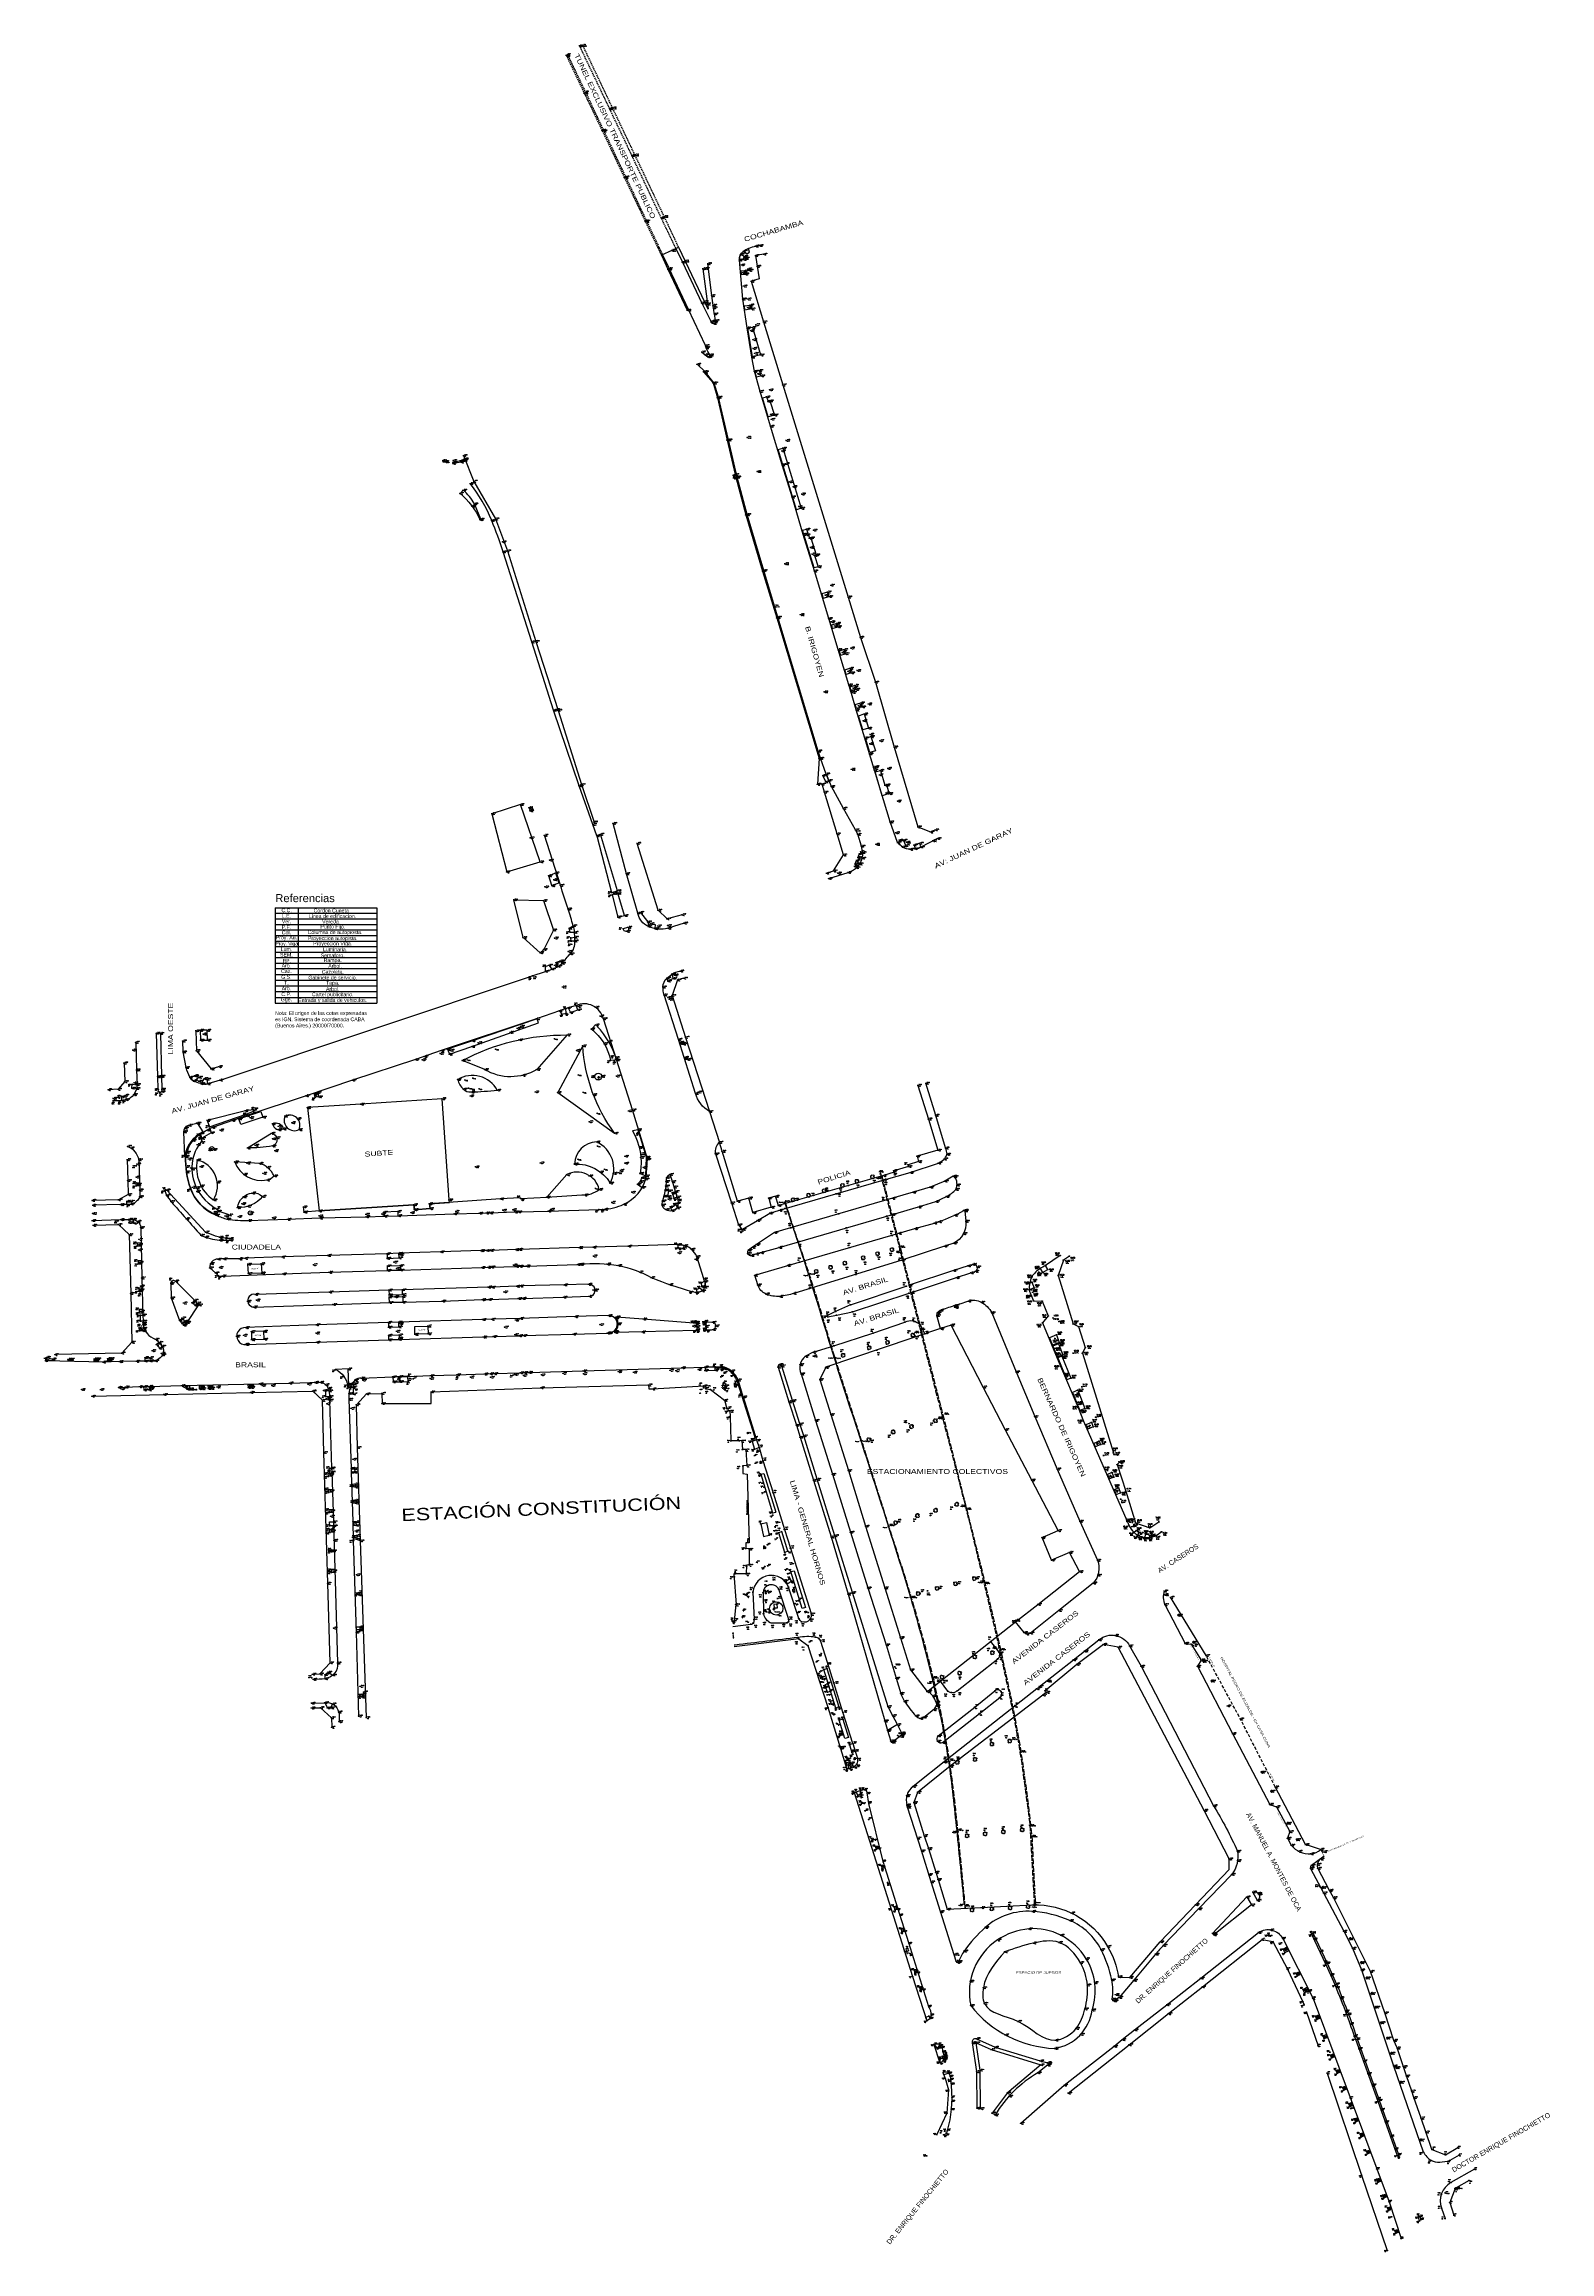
# Model space of a CAD drawing. Header units: metres. Extents: x 27389 to 27997, y 69801 to 70692.
import ezdxf
from ezdxf.enums import TextEntityAlignment as Align

# ---------------------------------------------------------------- set-up
doc = ezdxf.new("R2010")
doc.units = ezdxf.units.M
doc.header["$PDMODE"] = 34
doc.header["$PDSIZE"] = 0.25
for name, pattern in [('ACAD_ISO02W100', [15, 12, -3]), ('DASHED', [0.75, 0.5, -0.25]), ('DASHED2', [0.375, 0.25, -0.125])]:
    doc.linetypes.add(name, pattern=pattern)
for name, color, linetype in [('Arbol', 3, 'Continuous'), ('C.C.', 1, 'Continuous'), ('CAZ.', 3, 'Continuous'), ('CODIGOS', 7, 'Continuous'), ('Columna', 7, 'Continuous'), ('COTAS', 7, 'Continuous'), ('Gab. Serv.', 7, 'Continuous'), ('L.E.', 130, 'Continuous'), ('Mro AU.', 8, 'Continuous'), ('OBJETOS VARIOS', 10, 'Continuous'), ('otros', 7, 'Continuous'), ('Proy Aut.', 7, 'Continuous'), ('Proy. Viga.', 4, 'Continuous'), ('PUNTOS', 7, 'Continuous'), ('RAMPAS', 5, 'Continuous'), ('Refugio peatonal', 6, 'Continuous'), ('SUBTE.', 2, 'Continuous'), ('Tapa.', 7, 'Continuous'), ('Texto', 2, 'Continuous'), ('TEXTOS', 3, 'Continuous'), ('Tunel', 8, 'Continuous'), ('VER.', 2, 'Continuous')]:
    doc.layers.add(name, color=color, linetype=linetype)
doc.styles.add('ARIAL', font='arial.ttf')
doc.styles.add('NOMENCLATURA', font='arial.ttf')
doc.styles.add('NOMENCLATURA1', font='arial.ttf')
doc.styles.get("Standard").update_dxf_attribs({"font": 'simplex.shx'})
doc.styles.add('Textos', font='', dxfattribs={"width": 1.3, "height": 2})
doc.styles.get('Textos').set_extended_font_data('Cascadia Code')
doc.linetypes.add('FENCELINE2', pattern='A,0.25,-0.1,[132,ltypeshp.shx,S=0.1,R=0,X=-0.1,Y=0],-0.1,1', length=1.45)
doc.dimstyles.get("Standard").update_dxf_attribs({"dimtxt": 0.18, "dimasz": 0.18, "dimexe": 0.18, "dimexo": 0.0625, "dimgap": 0.09, "dimtad": 0, "dimtih": 1, "dimtoh": 1, "dimdec": 4, "dimzin": 0, "dimdsep": 46, "dimtxsty": 'Standard', "dimcen": 0.09, "dimadec": 0, "dimazin": 0, "dimtfac": 1, "dimtdec": 4, "dimtofl": 0, "dimtmove": 0, "dimatfit": 3, "dimfxl": 1, "dimtolj": 1, "dimtzin": 0, "dimarcsym": 0})

# ---------------------------------------------------------------- blocks, each defined once
blk = doc.blocks.new('*U5')
at = {"color": 0, "linetype": 'ByBlock', "lineweight": -2, "transparency": 16777216}
for p, q in [((-1, 0), (1, 0)), ((0, -1), (0, 1))]:
    blk.add_line(p, q, dxfattribs=at)
blk.add_circle((0, 0), 0.5, dxfattribs=at)
blk = doc.blocks.new('Pila')
for p, q in [((27776.34, 70161.06), (27776.07, 70160.76)), ((27776.07, 70160.76), (27776.17, 70160.46)), ((27776.69, 70161.18), (27776.34, 70161.06)), ((27776.69, 70161.18), (27777.04, 70161.29)), ((27777.04, 70161.29), (27777.44, 70161.21)), ((27777.54, 70160.91), (27777.35, 70160.85)), ((27777.44, 70160.53), (27777.35, 70160.85)), ((27777.44, 70161.21), (27777.54, 70160.91)), ((27776.17, 70160.46), (27776.35, 70160.52)), ((27776.29, 70160.14), (27776.47, 70160.21)), ((27776.39, 70159.88), (27776.29, 70160.14)), ((27776.47, 70160.21), (27776.35, 70160.52)), ((27776.39, 70159.88), (27776.75, 70159.81)), ((27777.1, 70159.94), (27776.75, 70159.81)), ((27777.1, 70159.94), (27777.45, 70160.04)), ((27777.63, 70160.58), (27777.44, 70160.53)), ((27777.7, 70160.31), (27777.45, 70160.04)), ((27777.7, 70160.31), (27777.63, 70160.58))]:
    blk.add_line(p, q)
blk = doc.blocks.new('*U2')
at = {"color": 0, "linetype": 'ByBlock', "lineweight": -2, "transparency": 16777216}
for p, q in [((-1, 0), (1, 0)), ((0, -1), (0, 1))]:
    blk.add_line(p, q, dxfattribs=at)
blk.add_circle((0, 0), 0.5, dxfattribs=at)
blk = doc.blocks.new('*U3')
at = {"color": 0, "linetype": 'ByBlock', "lineweight": -2, "transparency": 16777216}
for p, q in [((-1, 0), (1, 0)), ((0, -1), (0, 1))]:
    blk.add_line(p, q, dxfattribs=at)
blk.add_circle((0, 0), 0.5, dxfattribs=at)
blk = doc.blocks.new('*U8')
at = {"color": 0, "linetype": 'ByBlock', "lineweight": -2, "transparency": 16777216}
for p, q in [((-1, 0), (1, 0)), ((0, -1), (0, 1))]:
    blk.add_line(p, q, dxfattribs=at)
blk.add_circle((0, 0), 0.5, dxfattribs=at)
blk = doc.blocks.new('Arbol')
at = {"layer": 'Arbol', "linetype": 'Continuous'}
for p, q in [((22054.4, 69983.5), (22054.4, 69983.5)), ((22054.4, 69983.5), (22054.4, 69983.4)), ((22054.5, 69983.4), (22054.4, 69983.5)), ((22054.4, 69983.4), (22054.5, 69983.4)), ((22054.7, 69983.3), (22054.4, 69983.3)), ((22054.7, 69983.1), (22054.4, 69983.2)), ((22054.4, 69983), (22054.5, 69983)), ((22054.4, 69983), (22054.5, 69983)), ((22054.6, 69983.6), (22054.5, 69983.6)), ((22054.6, 69983.4), (22054.5, 69983.5)), ((22054.6, 69983.3), (22054.5, 69983.5)), ((22054.5, 69983.3), (22054.5, 69983.4)), ((22054.5, 69983.4), (22054.5, 69983.4)), ((22054.5, 69983.3), (22054.5, 69983.3)), ((22054.5, 69983.3), (22054.5, 69983.3)), ((22054.5, 69983.3), (22054.5, 69983.3)), ((22054.5, 69983.2), (22054.5, 69983.3)), ((22054.5, 69983.3), (22054.5, 69983.2)), ((22054.6, 69983.1), (22054.5, 69983)), ((22054.5, 69983), (22054.5, 69983)), ((22054.5, 69983), (22054.5, 69983)), ((22054.5, 69983), (22054.5, 69983)), ((22054.6, 69982.9), (22054.5, 69982.9)), ((22054.6, 69983.7), (22054.7, 69983.7)), ((22054.6, 69983.7), (22054.6, 69983.7)), ((22054.6, 69983.7), (22054.6, 69983.7)), ((22054.7, 69983.7), (22054.6, 69983.7)), ((22054.7, 69983.5), (22054.6, 69983.6)), ((22054.7, 69983.4), (22054.6, 69983.4)), ((22054.8, 69983.3), (22054.6, 69983.3)), ((22054.7, 69983.1), (22054.6, 69983)), ((22054.6, 69983), (22054.7, 69982.8)), ((22054.6, 69983), (22054.6, 69982.8)), ((22054.6, 69982.9), (22054.6, 69982.9)), ((22054.6, 69982.9), (22054.6, 69982.8)), ((22054.6, 69982.8), (22054.6, 69982.9)), ((22054.6, 69982.8), (22054.6, 69982.8)), ((22054.6, 69982.8), (22054.6, 69982.8)), ((22054.7, 69982.8), (22054.6, 69982.7)), ((22054.9, 69982.7), (22054.6, 69982.7)), ((22054.9, 69983.6), (22054.7, 69983.8)), ((22054.7, 69983.5), (22054.7, 69983.8)), ((22054.7, 69983.7), (22054.7, 69983.6)), ((22054.8, 69983.7), (22054.7, 69983.7)), ((22054.7, 69983.7), (22054.7, 69983.7)), ((22054.7, 69983.7), (22054.7, 69983.7)), ((22054.7, 69983.6), (22054.8, 69983.6)), ((22054.9, 69983.2), (22054.7, 69983.5)), ((22054.7, 69983.4), (22054.8, 69983.3)), ((22054.8, 69983.3), (22054.7, 69983.3)), ((22054.9, 69983.1), (22054.7, 69983.1)), ((22054.9, 69983.1), (22054.7, 69983.1)), ((22054.9, 69982.9), (22054.7, 69982.6)), ((22054.8, 69982.8), (22054.7, 69982.7)), ((22054.7, 69982.6), (22054.8, 69982.6)), ((22054.8, 69982.6), (22054.7, 69982.6)), ((22054.8, 69983.7), (22054.8, 69983.9)), ((22054.9, 69983.8), (22054.8, 69983.9)), ((22054.8, 69983.6), (22054.8, 69983.7)), ((22054.8, 69983.6), (22054.8, 69983.6)), ((22054.8, 69983.6), (22054.8, 69983.6)), ((22054.9, 69983.1), (22054.8, 69983.3)), ((22054.8, 69983), (22054.8, 69982.9)), ((22054.8, 69983), (22054.8, 69983)), ((22054.8, 69982.9), (22054.8, 69983)), ((22054.9, 69982.9), (22054.8, 69982.8)), ((22054.8, 69982.9), (22054.8, 69982.9)), ((22054.8, 69982.9), (22054.8, 69982.9)), ((22054.8, 69982.9), (22054.8, 69982.9)), ((22054.8, 69982.7), (22054.8, 69982.6)), ((22054.8, 69982.6), (22054.8, 69982.7)), ((22054.8, 69982.6), (22054.8, 69982.6)), ((22054.8, 69982.6), (22054.8, 69982.6)), ((22054.9, 69982.6), (22054.8, 69982.6)), ((22054.9, 69983.9), (22055, 69983.9)), ((22054.9, 69983.9), (22054.9, 69983.8)), ((22054.9, 69983.6), (22054.9, 69983.9)), ((22055.1, 69983.8), (22054.9, 69983.9)), ((22054.9, 69983.8), (22055, 69983.8)), ((22054.9, 69983.8), (22054.9, 69983.8)), ((22055, 69983.4), (22054.9, 69983.6)), ((22055, 69983.4), (22054.9, 69983.6)), ((22055, 69983.2), (22054.9, 69983.2)), ((22054.9, 69983.1), (22054.9, 69982.9)), ((22054.9, 69983.1), (22054.9, 69983.1)), ((22055, 69983.1), (22054.9, 69982.9)), ((22054.9, 69982.9), (22054.9, 69982.9)), ((22055.1, 69982.8), (22054.9, 69982.7)), ((22055.2, 69982.8), (22054.9, 69982.6)), ((22055, 69982.6), (22054.9, 69982.6)), ((22054.9, 69982.6), (22054.9, 69982.5)), ((22054.9, 69982.5), (22055, 69982.5)), ((22054.9, 69982.5), (22054.9, 69982.5)), ((22055, 69983.8), (22055.1, 69984)), ((22055, 69983.8), (22055, 69983.9)), ((22055.1, 69983.3), (22055, 69983.4)), ((22055, 69983.3), (22055, 69983.4)), ((22055, 69983.2), (22055, 69983.2)), ((22055, 69983.1), (22055, 69983.1)), ((22055, 69983.1), (22055, 69983.1)), ((22055, 69982.7), (22055, 69982.5)), ((22055, 69982.6), (22055.1, 69982.6)), ((22055, 69982.6), (22055.1, 69982.5)), ((22055, 69982.5), (22055, 69982.6)), ((22055.1, 69983.9), (22055.1, 69983.9)), ((22055.1, 69983.9), (22055.1, 69983.8)), ((22055.2, 69983.9), (22055.1, 69983.9)), ((22055.1, 69983.6), (22055.2, 69983.9)), ((22055.1, 69983.8), (22055.2, 69983.8)), ((22055.1, 69983.7), (22055.1, 69983.8)), ((22055.2, 69983.4), (22055.1, 69983.7)), ((22055.2, 69983.5), (22055.1, 69983.6)), ((22055.2, 69982.9), (22055.1, 69982.8)), ((22055.1, 69982.6), (22055.1, 69982.6)), ((22055.1, 69982.5), (22055.1, 69982.6)), ((22055.1, 69982.5), (22055.1, 69982.5)), ((22055.2, 69983.9), (22055.3, 69984)), ((22055.2, 69983.8), (22055.2, 69983.9)), ((22055.2, 69983.6), (22055.4, 69983.7)), ((22055.2, 69983.5), (22055.2, 69983.6)), ((22055.2, 69983.5), (22055.3, 69983.6)), ((22055.2, 69983.4), (22055.2, 69983.5)), ((22055.2, 69983.4), (22055.2, 69983.4)), ((22055.2, 69983.1), (22055.2, 69982.9)), ((22055.2, 69983.1), (22055.2, 69982.9)), ((22055.2, 69982.9), (22055.2, 69982.8)), ((22055.2, 69982.7), (22055.2, 69982.7)), ((22055.2, 69982.7), (22055.2, 69982.7)), ((22055.3, 69982.7), (22055.2, 69982.7)), ((22055.2, 69982.7), (22055.3, 69982.7)), ((22055.4, 69983.8), (22055.3, 69984)), ((22055.3, 69983.7), (22055.4, 69983.7)), ((22055.4, 69983.7), (22055.3, 69983.7)), ((22055.3, 69983.6), (22055.5, 69983.6)), ((22055.3, 69983.3), (22055.4, 69983.4)), ((22055.3, 69983.3), (22055.5, 69983.3)), ((22055.3, 69983.1), (22055.4, 69983)), ((22055.4, 69983), (22055.3, 69983.1)), ((22055.3, 69982.7), (22055.3, 69982.7)), ((22055.4, 69982.7), (22055.3, 69982.5)), ((22055.4, 69982.6), (22055.3, 69982.5)), ((22055.3, 69982.5), (22055.4, 69982.5)), ((22055.4, 69983.7), (22055.4, 69984)), ((22055.4, 69983.7), (22055.4, 69983.9)), ((22055.4, 69983.9), (22055.4, 69983.8)), ((22055.5, 69983.9), (22055.4, 69983.9)), ((22055.4, 69983.9), (22055.5, 69983.9)), ((22055.4, 69983.8), (22055.5, 69983.8)), ((22055.4, 69983.7), (22055.5, 69983.6)), ((22055.4, 69983.4), (22055.7, 69983.6)), ((22055.4, 69983), (22055.7, 69983)), ((22055.4, 69983), (22055.4, 69982.9)), ((22055.4, 69983), (22055.6, 69983)), ((22055.4, 69983), (22055.4, 69982.8)), ((22055.4, 69982.9), (22055.5, 69982.8)), ((22055.4, 69982.8), (22055.5, 69982.7)), ((22055.4, 69982.8), (22055.5, 69982.5)), ((22055.4, 69982.8), (22055.4, 69982.7)), ((22055.4, 69982.6), (22055.4, 69982.5)), ((22055.4, 69982.5), (22055.4, 69982.5)), ((22055.4, 69982.5), (22055.4, 69982.5)), ((22055.5, 69983.6), (22055.6, 69983.9)), ((22055.5, 69983.8), (22055.5, 69983.9)), ((22055.5, 69983.9), (22055.5, 69983.9)), ((22055.8, 69983.8), (22055.5, 69983.4)), ((22055.5, 69983.8), (22055.5, 69983.8)), ((22055.5, 69983.6), (22055.6, 69983.7)), ((22055.5, 69983.4), (22055.6, 69983.3)), ((22055.5, 69983.3), (22055.8, 69983.3)), ((22055.5, 69983.3), (22055.5, 69983.3)), ((22055.5, 69982.8), (22055.6, 69982.6)), ((22055.5, 69982.7), (22055.5, 69982.5)), ((22055.6, 69983.8), (22055.7, 69983.8)), ((22055.6, 69983.8), (22055.6, 69983.8)), ((22055.6, 69983.7), (22055.7, 69983.8)), ((22055.6, 69983.8), (22055.6, 69983.7)), ((22055.6, 69983.7), (22055.8, 69983.7)), ((22055.6, 69983.3), (22055.8, 69983.5)), ((22055.6, 69983.3), (22055.8, 69983.5)), ((22055.6, 69983.3), (22055.7, 69983.3)), ((22055.6, 69983.1), (22055.7, 69983.1)), ((22055.6, 69983.1), (22055.6, 69983.1)), ((22055.6, 69983.1), (22055.6, 69983.1)), ((22055.7, 69983.1), (22055.6, 69983.1)), ((22055.6, 69983), (22055.6, 69982.8)), ((22055.6, 69982.9), (22055.8, 69982.8)), ((22055.6, 69982.7), (22055.6, 69982.7)), ((22055.6, 69982.7), (22055.6, 69982.7)), ((22055.6, 69982.7), (22055.6, 69982.7)), ((22055.7, 69982.7), (22055.6, 69982.7)), ((22055.6, 69982.7), (22055.7, 69982.7)), ((22055.7, 69983.8), (22055.7, 69983.8)), ((22055.7, 69983.6), (22055.7, 69983.8)), ((22055.7, 69983.6), (22055.8, 69983.7)), ((22055.7, 69983.3), (22055.9, 69983.4)), ((22055.7, 69983.1), (22055.7, 69983.1)), ((22055.7, 69983.1), (22055.7, 69983.1)), ((22055.7, 69983), (22055.9, 69982.9)), ((22055.8, 69983.5), (22055.9, 69983.6)), ((22055.8, 69983.5), (22055.9, 69983.5)), ((22055.8, 69983.3), (22055.9, 69983)), ((22055.8, 69982.9), (22055.8, 69982.9)), ((22055.8, 69982.9), (22055.8, 69982.9)), ((22055.8, 69982.9), (22055.8, 69982.9)), ((22055.8, 69982.8), (22055.8, 69982.9)), ((22055.8, 69982.9), (22055.8, 69982.8)), ((22055.8, 69982.8), (22055.8, 69982.8)), ((22055.9, 69983.6), (22055.9, 69983.5)), ((22056, 69983.5), (22055.9, 69983.6)), ((22055.9, 69983.5), (22056, 69983.5)), ((22055.9, 69983.5), (22055.9, 69983.5)), ((22055.9, 69983.5), (22055.9, 69983.5)), ((22055.9, 69983.3), (22055.9, 69983.3)), ((22055.9, 69983.3), (22055.9, 69983.3)), ((22055.9, 69983.3), (22055.9, 69983.3)), ((22055.9, 69983.2), (22055.9, 69983.3)), ((22055.9, 69983.3), (22055.9, 69983.2)), ((22055.9, 69983.2), (22055.9, 69983.2)), ((22055.9, 69983.1), (22056, 69983.1)), ((22056, 69983.1), (22055.9, 69983.1)), ((22056, 69983.5), (22056, 69983.5)), ((22056, 69983.1), (22056, 69983.1)), ((22056, 69983.1), (22056, 69983.1)), ((22056, 69983.1), (22056, 69983.1)), ((22056, 69983.1), (22056, 69983.1))]:
    blk.add_line(p, q, dxfattribs=at)
blk.add_circle((22055.2, 69983.2), 0.153, dxfattribs=at)
blk = doc.blocks.new('A$C789F20ED')
at = {"layer": 'Texto'}
blk.add_blockref('Arbol', (-22055.2, -69983.2), dxfattribs=at)
blk = doc.blocks.new('*U9')
at = {"color": 0, "linetype": 'ByBlock', "lineweight": -2, "transparency": 16777216}
for p, q in [((-1, 0), (1, 0)), ((0, -1), (0, 1))]:
    blk.add_line(p, q, dxfattribs=at)
blk.add_circle((0, 0), 0.5, dxfattribs=at)

msp = doc.modelspace()

# ---------------------------------------------------------------- linework, layer by layer
for p, q in [((27739.18, 70171.48, 14.14), (27738.9, 70171.18, 14.14)), ((27738.9, 70171.18, 14.14), (27739, 70170.88, 14.14)), ((27739, 70170.88, 14.14), (27739.19, 70170.94, 14.14)), ((27739.12, 70170.57, 14.14), (27739.3, 70170.64, 14.14)), ((27739.22, 70170.31, 14.14), (27739.12, 70170.57, 14.14)), ((27739.52, 70171.61, 14.14), (27739.18, 70171.48, 14.14)), ((27739.3, 70170.64, 14.14), (27739.19, 70170.94, 14.14)), ((27739.22, 70170.31, 14.14), (27739.59, 70170.24, 14.14)), ((27739.52, 70171.61, 14.14), (27739.87, 70171.71, 14.14)), ((27739.93, 70170.37, 14.14), (27739.59, 70170.24, 14.14)), ((27739.87, 70171.71, 14.14), (27740.27, 70171.64, 14.14)), ((27739.93, 70170.37, 14.14), (27740.28, 70170.47, 14.14)), ((27740.37, 70171.33, 14.14), (27740.18, 70171.27, 14.14)), ((27740.28, 70170.96, 14.14), (27740.18, 70171.27, 14.14)), ((27740.27, 70171.64, 14.14), (27740.37, 70171.33, 14.14)), ((27740.46, 70171.01, 14.14), (27740.28, 70170.96, 14.14)), ((27740.28, 70170.47, 14.14), (27740.54, 70170.74, 14.14)), ((27740.54, 70170.74, 14.14), (27740.28, 70170.47, 14.14)), ((27740.54, 70170.74, 14.14), (27740.46, 70171.01, 14.14)), ((27710.98, 70163.38, 14.14), (27710.71, 70163.08, 14.14)), ((27710.71, 70163.08, 14.14), (27710.81, 70162.78, 14.14)), ((27710.81, 70162.78, 14.14), (27711, 70162.84, 14.14)), ((27710.93, 70162.46, 14.14), (27711.11, 70162.53, 14.14)), ((27711.03, 70162.2, 14.14), (27710.93, 70162.46, 14.14)), ((27711.33, 70163.51, 14.14), (27710.98, 70163.38, 14.14)), ((27711.11, 70162.53, 14.14), (27711, 70162.84, 14.14)), ((27711.03, 70162.2, 14.14), (27711.4, 70162.14, 14.14)), ((27711.33, 70163.51, 14.14), (27711.68, 70163.61, 14.14)), ((27711.74, 70162.26, 14.14), (27711.4, 70162.14, 14.14)), ((27711.68, 70163.61, 14.14), (27712.08, 70163.54, 14.14)), ((27711.74, 70162.26, 14.14), (27712.09, 70162.37, 14.14)), ((27712.18, 70163.23, 14.14), (27711.99, 70163.17, 14.14)), ((27712.09, 70162.86, 14.14), (27711.99, 70163.17, 14.14)), ((27712.08, 70163.54, 14.14), (27712.18, 70163.23, 14.14)), ((27712.27, 70162.91, 14.14), (27712.09, 70162.86, 14.14)), ((27712.35, 70162.64, 14.14), (27712.09, 70162.37, 14.14)), ((27712.35, 70162.64, 14.14), (27712.27, 70162.91, 14.14)), ((27721.54, 70166.43, 14.14), (27721.26, 70166.13, 14.14)), ((27721.26, 70166.13, 14.14), (27721.36, 70165.82, 14.14)), ((27721.36, 70165.82, 14.14), (27721.55, 70165.88, 14.14)), ((27721.48, 70165.51, 14.14), (27721.66, 70165.58, 14.14)), ((27721.58, 70165.25, 14.14), (27721.48, 70165.51, 14.14)), ((27721.88, 70166.55, 14.14), (27721.54, 70166.43, 14.14)), ((27721.66, 70165.58, 14.14), (27721.55, 70165.88, 14.14)), ((27721.58, 70165.25, 14.14), (27721.95, 70165.18, 14.14)), ((27721.88, 70166.55, 14.14), (27722.23, 70166.66, 14.14)), ((27722.29, 70165.31, 14.14), (27721.95, 70165.18, 14.14)), ((27722.23, 70166.66, 14.14), (27722.63, 70166.58, 14.14)), ((27722.29, 70165.31, 14.14), (27722.64, 70165.41, 14.14)), ((27722.73, 70166.28, 14.14), (27722.55, 70166.22, 14.14)), ((27722.64, 70165.9, 14.14), (27722.55, 70166.22, 14.14)), ((27722.63, 70166.58, 14.14), (27722.73, 70166.28, 14.14)), ((27722.82, 70165.95, 14.14), (27722.64, 70165.9, 14.14)), ((27722.9, 70165.68, 14.14), (27722.64, 70165.41, 14.14)), ((27722.9, 70165.68, 14.14), (27722.82, 70165.95, 14.14)), ((27728.95, 70168.56, 14.14), (27728.68, 70168.26, 14.14)), ((27728.68, 70168.26, 14.14), (27728.78, 70167.96, 14.14)), ((27728.78, 70167.96, 14.14), (27728.97, 70168.02, 14.14)), ((27728.9, 70167.65, 14.14), (27729.08, 70167.72, 14.14)), ((27729, 70167.39, 14.14), (27728.9, 70167.65, 14.14)), ((27729.3, 70168.69, 14.14), (27728.95, 70168.56, 14.14)), ((27729.08, 70167.72, 14.14), (27728.97, 70168.02, 14.14)), ((27729, 70167.39, 14.14), (27729.37, 70167.32, 14.14)), ((27729.3, 70168.69, 14.14), (27729.65, 70168.8, 14.14)), ((27729.71, 70167.45, 14.14), (27729.37, 70167.32, 14.14)), ((27729.65, 70168.8, 14.14), (27730.05, 70168.72, 14.14)), ((27729.71, 70167.45, 14.14), (27730.06, 70167.55, 14.14)), ((27730.15, 70168.42, 14.14), (27729.96, 70168.35, 14.14)), ((27730.05, 70168.04, 14.14), (27729.96, 70168.35, 14.14)), ((27730.05, 70168.72, 14.14), (27730.15, 70168.42, 14.14)), ((27730.24, 70168.09, 14.14), (27730.05, 70168.04, 14.14)), ((27730.32, 70167.82, 14.14), (27730.06, 70167.55, 14.14)), ((27730.32, 70167.82, 14.14), (27730.24, 70168.09, 14.14))]:
    msp.add_line(p, q)
at = {"layer": 'C.C.'}
for p, q in [((27638.66, 70607.09), (27641.31, 70601.51)), ((27644.05, 70609.64), (27646.68, 70604.1)), ((27646.68, 70604.1), (27654.52, 70587.59)), ((27460.04, 70273.94), (27584.96, 70315.63)), ((27799.23, 70203.16), (27793.28, 70199.06)), ((27714.51, 70183.23, 14.14), (27737.08, 70190.74, 14.14)), ((27715.35, 70180.39, 14.14), (27738.21, 70187.97, 14.14)), ((27708.52, 70180.48, 14.14), (27705.3, 70178.94, 14.14)), ((27705.43, 70178.44, 14.14), (27708.92, 70179.03, 14.14)), ((27714.51, 70183.23, 14.14), (27708.52, 70180.48, 14.14)), ((27708.92, 70179.03, 14.14), (27715.35, 70180.39, 14.14)), ((27750.87, 70173.62, 14.14), (27749.43, 70178.88, 14.14)), ((27787.63, 70186.78), (27788.44, 70184.83)), ((27788.44, 70184.83), (27791.95, 70184.73)), ((27791.95, 70184.73), (27794.41, 70178.72)), ((27794.41, 70178.72), (27792.11, 70175.92)), ((27707.79, 70166.72, 14.14), (27723.59, 70171.84, 14.14)), ((27723.59, 70171.84, 14.14), (27736.44, 70176.28, 14.14)), ((27742.64, 70175.21, 14.14), (27744.6, 70171.55, 14.14)), ((27792.11, 70175.92), (27799.28, 70158.47)), ((27699.47, 70164.05, 14.14), (27707.79, 70166.72, 14.14)), ((27516.99, 70153.67), (27529.73, 70154.16)), ((27529.73, 70154.16), (27532.47, 70154.28)), ((27532.47, 70154.28), (27535.82, 70154.35)), ((27535.82, 70154.35), (27544.97, 70154.64)), ((27544.97, 70154.64), (27555.71, 70155.01)), ((27555.71, 70155.01), (27566.72, 70155.31)), ((27566.72, 70155.31), (27570.72, 70155.44)), ((27570.72, 70155.44), (27581.3, 70155.8)), ((27570.72, 70155.44), (27570.72, 70155.44)), ((27581.3, 70155.8), (27582.82, 70155.84)), ((27582.82, 70155.84), (27584.68, 70155.93)), ((27584.68, 70155.93), (27606.61, 70156.56)), ((27606.61, 70156.56), (27646.53, 70157.81)), ((27646.53, 70157.81), (27655.81, 70158.08)), ((27655.81, 70158.08), (27659.9, 70158.24)), ((27659.9, 70158.24), (27662.54, 70158.33)), ((27671.27, 70146.04), (27669.2, 70152.88, 13.81)), ((27799.28, 70158.47), (27806.45, 70141.71)), ((27512.14, 70145.08), (27512.1, 70147.44)), ((27513.01, 70117.18), (27512.14, 70145.08)), ((27671.26, 70146.07), (27676.58, 70128.68)), ((27671.36, 70146.07, 13.78), (27671.27, 70146.04)), ((27806.45, 70141.71), (27808.59, 70136.29)), ((27808.59, 70136.29), (27827, 70094.03)), ((27676.58, 70128.68), (27677.65, 70125.63)), ((27677.65, 70125.63), (27679.18, 70120.42)), ((27513.08, 70115.54), (27513.01, 70117.18)), ((27679.18, 70120.42), (27683.28, 70107.36)), ((27513.75, 70095.7), (27513.08, 70115.54)), ((27683.28, 70107.36), (27687.91, 70092.54)), ((27513.9, 70088.03), (27513.75, 70095.7)), ((27687.91, 70092.54), (27690.33, 70085)), ((27515.07, 70051.08), (27513.9, 70088.03)), ((27690.33, 70085), (27698.69, 70058.58)), ((27675.17, 70067.26), (27675.65, 70056.21)), ((27679.27, 70066.99), (27679.41, 70058.51)), ((27689.63, 70056.21), (27685.6, 70068.41)), ((27693.69, 70056.58), (27689.51, 70069.29)), ((27667.03, 70053.4), (27674.37, 70054.29)), ((27682.68, 70054.79), (27688.81, 70054.86)), ((27516.02, 70017.22), (27515.07, 70051.08)), ((27705.42, 70038.39), (27702.47, 70047.7)), ((27774.57, 70043.01, 14.14), (27771.18, 70047.34, 14.14)), ((27707.83, 70030.63), (27705.42, 70038.39)), ((27757.55, 70027.35, 14.14), (27774.04, 70040.35, 14.14)), ((27711.51, 70018.76), (27707.83, 70030.63)), ((27753.81, 70027.31, 14.14), (27750.92, 70031.28, 14.14)), ((27764.69, 70020.85, 14.14), (27772.88, 70027.35, 14.14)), ((27715.47, 70006.11), (27711.51, 70018.76)), ((27749.91, 70009.23, 14.14), (27764.69, 70020.85, 14.14)), ((27751.75, 70006.52, 14.14), (27766.62, 70018.24, 14.14)), ((27766.62, 70018.24, 14.14), (27774.84, 70024.72, 14.14)), ((27715.47, 70006.11), (27716.43, 70003.07)), ((27716.43, 70003.07), (27717.33, 70000.22)), ((27713.7, 69996.07), (27713.07, 69995.87)), ((27716.54, 69986.54), (27716.01, 69986.3)), ((27722, 69981.99), (27721.34, 69986.24)), ((27727.76, 69958.55), (27722, 69981.99)), ((27734.52, 69937.1), (27727.76, 69958.55)), ((27738.15, 69925.62), (27734.52, 69937.1)), ((27900.68, 69929.23), (27906.42, 69916.95)), ((27907.12, 69917.32), (27901.28, 69929.63)), ((27746.21, 69899.89), (27738.15, 69925.62)), ((27889.09, 69927.39), (27901.34, 69903.21)), ((27906.42, 69916.95), (27910.17, 69908.59)), ((27910.92, 69908.91), (27907.12, 69917.32)), ((27901.34, 69903.21), (27927.05, 69834.42)), ((27918.39, 69886.75), (27927.44, 69861.73)), ((27928.17, 69861.98), (27919.22, 69886.75)), ((27927.44, 69861.73), (27935.27, 69839.84)), ((27935.96, 69840.1), (27928.17, 69861.98)), ((27960.23, 69839.97), (27956.53, 69837.82)), ((27927.05, 69834.42), (27931.99, 69821.17)), ((27966.52, 69834.38), (27956.95, 69828.91)), ((27931.99, 69821.17), (27936.85, 69806.36)), ((27944.31, 69813.52), (27943.86, 69814.98)), ((27944.97, 69814.01), (27944.53, 69815.21)), ((27953.15, 69818.63), (27954.6, 69814.39))]:
    msp.add_line(p, q, dxfattribs=at)
at = {"layer": 'C.C.', "linetype": 'DASHED', "flags": 128}
for points in [[(27600.29, 70687.91), (27607.5, 70672.77), (27614.94, 70657.05), (27623.77, 70638.48), (27632.16, 70620.73), (27638.66, 70607.09)], [(27644.05, 70609.64), (27644.05, 70609.64), (27638.13, 70622), (27626.29, 70647.15), (27617.32, 70666.04), (27605.17, 70691.43)]]:
    msp.add_lwpolyline(points, dxfattribs=at)
at = {"layer": 'C.C.', "flags": 128}
for points in [[(27749.66, 70371.44), (27742.93, 70367.95, -0.102186), (27738.68, 70367.1, -0.144233), (27735.66, 70368.01, -0.06504), (27733.55, 70369.81), (27730.53, 70378.15), (27724.23, 70399.08), (27722.26, 70405.63), (27720.34, 70411.98), (27716.89, 70423.34), (27714.66, 70430.99), (27713.88, 70433.47), (27709.58, 70447.71), (27705.77, 70460.28), (27699.97, 70479.45), (27695.48, 70494.23), (27690.94, 70509.32), (27686.98, 70522.27), (27682.29, 70537.87), (27678.04, 70551.95), (27675.74, 70560.04), (27674.77, 70565.8), (27672.85, 70577.56), (27671.04, 70589.21), (27669.69, 70604.95, -0.262998), (27671.35, 70608.48, -0.104734), (27676.25, 70610.6, -0.028819), (27677.88, 70610.84, -0.011415)], [(27654.52, 70587.59), (27658.23, 70579.95, 0.937069), (27660.01, 70580.54), (27659.6, 70583.25, 0.002089), (27659.22, 70585.66, -0.016222), (27659.09, 70586.72, 0.022064), (27658.55, 70590.6), (27656.95, 70603.47)], [(27705.77, 70355.3), (27713.61, 70357.74, 0.107002), (27716.94, 70359.63, 0.074682), (27718.24, 70361.19, 0.057607), (27719.3, 70363.52, 0.109501), (27719.51, 70365.7, 0.038005), (27718.98, 70368.37), (27717.5, 70373.18), (27716.59, 70374.9), (27711.69, 70383.62), (27706.81, 70392.45), (27706.14, 70394.12), (27705.83, 70394.85), (27704.73, 70397.45), (27702.41, 70403.83), (27701.52, 70406.75), (27685.23, 70460.74), (27683.84, 70465.3), (27679.51, 70479.65), (27672.81, 70502.19), (27668.83, 70517.34), (27665.3, 70532.36), (27661.27, 70549.58), (27659.49, 70555.32), (27655.8, 70559.78), (27652.6, 70562.89)], [(27654.53, 70567.82), (27655.86, 70566.72), (27656.94, 70565.9, 0.631496), (27657.76, 70566.7, -0.069605), (27656.31, 70569.55, -0.026234), (27656.03, 70570.41, -3.617701)], [(27558.15, 70512.05), (27556.93, 70510.78, -0.108208), (27564.94, 70500.19, 1.118394), (27565.23, 70500.36), (27562.68, 70506.53, 0.098508), (27558.15, 70512.05, -3.291283)], [(27612.15, 70372.55), (27610.52, 70377.17), (27604.99, 70392.74), (27594.69, 70423.28), (27585.89, 70450.79), (27574.26, 70487.17, 0.018322), (27569.7, 70499.82, 0.072978), (27561, 70514.73)], [(27647.35, 70337.32), (27640.88, 70335.24, -0.171087), (27632.94, 70335.95, -0.241279), (27628.69, 70341.31), (27624.04, 70357.24), (27618.72, 70377.54)], [(27603.25, 70331.6), (27603.17, 70333.58, 0.082775), (27602.61, 70336.23, 0.004701), (27600.51, 70343.02, -0.00892), (27597.43, 70352.56), (27590.98, 70372.77)], [(27584.96, 70315.63), (27586.08, 70316.02), (27591.42, 70317.82, 0.033065), (27596.55, 70319.87, 0.110929), (27598.04, 70321.04, -0.020839), (27601.46, 70324.91, 0.225837), (27603.17, 70330.05, 0.009596), (27603.25, 70331.6, 0.177949)], [(27657.63, 70261.25, -0.211044), (27652.02, 70268.59), (27645.12, 70290.35), (27639.31, 70308.33, -0.079323), (27638.82, 70311.52, -0.21516), (27640.47, 70315.13, -0.026232), (27642.47, 70316.71, -0.131379), (27645.85, 70317.95, -0.009956)], [(27632.02, 70234.79), (27632.53, 70242.18), (27626.51, 70261.88), (27620.07, 70282.2), (27614.82, 70298.69, 0.46493), (27603.78, 70304.03), (27600.51, 70303.1), (27599.62, 70302.82), (27597.1, 70301.96), (27587.78, 70298.72), (27549.34, 70285.83), (27538.87, 70282.24)], [(27425.97, 70289.17), (27426.31, 70278.05), (27426.48, 70272.09, -0.149425), (27425.16, 70268.08, -0.185957), (27422.05, 70265.99, -0.029815), (27420.48, 70265.73, -0.021409), (27419.47, 70265.6), (27416.86, 70265.59)], [(27435.94, 70292.78), (27436.35, 70275.49), (27436.51, 70270.27), (27436.47, 70269.36, -0.6875), (27435.15, 70269.34), (27435.05, 70270.21), (27434.82, 70275.35), (27434.34, 70292.86)], [(27460.04, 70273.94), (27455.01, 70272.4, -0.158402), (27449.41, 70273.54, -0.137437), (27447.86, 70275.1, -0.060113), (27446.26, 70279), (27445.06, 70285.32), (27444.94, 70289.73)], [(27470.78, 70259.61), (27456.95, 70254.8), (27455.87, 70254.35, 0.082987), (27449, 70249.59, 0.123334), (27446.63, 70244.78), (27446.11, 70243.13, 0.091583), (27448.07, 70230.29, 0.218213), (27458.49, 70219.41, 0.054691), (27462.96, 70217.81, 0.047398), (27471.39, 70217.26), (27487.25, 70217.75), (27500.35, 70218.27), (27519, 70218.8), (27526.43, 70218.98), (27531.98, 70219.19), (27554.54, 70219.95), (27564.68, 70220.22), (27567.45, 70220.29), (27568.99, 70220.33), (27579.03, 70220.72), (27580.45, 70220.77), (27592.57, 70221.08), (27612.94, 70221.7), (27614.61, 70221.76, 0.101621), (27622.99, 70223.81, 0.238282), (27632.02, 70234.79)], [(27422.76, 70247.19, -0.233416), (27427.22, 70241.8), (27427.56, 70229.57), (27427.58, 70226.85, -0.34317), (27422.43, 70223.77), (27419.83, 70223.69), (27408.65, 70223.41)], [(27408.42, 70217.25), (27419.9, 70217.64), (27423.21, 70217.69, -0.201987), (27426.71, 70216.9, -0.24052), (27427.98, 70214.43), (27428.42, 70194.05), (27428.86, 70179.09), (27428.97, 70176.64), (27428.92, 70176.01), (27428.93, 70175.31, 0.280817), (27433.93, 70169.33, -0.017561), (27435.43, 70168.05, -0.080211), (27436.64, 70166.52, -0.246774), (27436.73, 70163.07, -0.327739), (27431.79, 70160.5), (27429.74, 70160.48), (27426.25, 70160.42), (27419.44, 70160.31), (27412.78, 70160.13), (27389.56, 70160.68)], [(27461, 70194.85), (27485.43, 70195.73), (27504.06, 70196.38), (27527.67, 70197.1), (27532.86, 70197.23), (27565.63, 70198.28), (27568.1, 70198.38), (27569.56, 70198.46), (27579.58, 70198.74), (27580.99, 70198.77), (27583.74, 70198.85), (27604.36, 70199.5), (27605.53, 70199.56, -0.074187), (27620.83, 70199.1, -0.076559), (27634.11, 70194.24, 0.035964), (27650.76, 70188.6, 0.208694), (27654.6, 70188.82, 0.379484), (27655.59, 70192.75), (27655.34, 70193.66), (27652.45, 70202.74, 0.235438), (27647.47, 70207.14, 0.05058), (27644.87, 70207.56, 0.054643), (27644.67, 70207.55), (27624.86, 70206.91), (27610.72, 70206.51), (27605.02, 70206.33), (27580.84, 70205.58), (27579.38, 70205.58), (27569.32, 70205.2), (27567.71, 70205.13), (27565.31, 70205.12), (27549.14, 70204.6), (27532.21, 70204.01), (27527.43, 70203.86), (27503.57, 70203.16), (27485.06, 70202.53), (27470.12, 70201.99)], [(27470.12, 70201.99), (27467.81, 70201.85), (27467.85, 70201.76), (27461.55, 70201.74, 0.013396), (27459.16, 70201.67, 0.430856), (27455.85, 70198.1), (27458.13, 70196.15), (27459.37, 70194.99), (27459.62, 70194.78), (27461, 70194.85)], [(27619.65, 70172.06, -0.632081), (27619.46, 70172.4, 0.391761), (27619.86, 70177.95, -0.794456), (27620.1, 70178.35), (27630.84, 70177.52), (27651.27, 70175.93), (27652.12, 70175.95, -0.37996), (27652.39, 70175.76, 0.79667)], [(27652.39, 70175.76), (27652.5, 70173.2, -0.264306), (27652.26, 70172.87), (27630.46, 70172.27), (27619.65, 70172.06)], [(27419.1, 70149.88), (27427.44, 70150.2), (27431.44, 70150.29), (27444.48, 70150.6), (27475.99, 70151.34), (27488.07, 70151.65), (27500.46, 70151.94, -0.256662), (27503.71, 70149.58)], [(27511.99, 70150.67), (27511.77, 70157.33), (27506.74, 70157.14, -0.221808), (27511.66, 70150.55, 0.809842), (27511.99, 70150.67, -1.168819)], [(27503.71, 70149.58), (27504.06, 70148.48), (27504.22, 70146.17), (27504.17, 70144.76), (27505.06, 70117.31), (27505.09, 70115.72), (27505.84, 70095.6), (27507.45, 70038.65, -0.399119), (27502.5, 70032.31, -0.049019), (27497.65, 70032.07, 0.611543)], [(27841.21, 70067.68, 0.199457), (27841.47, 70062.19), (27849.64, 70046.55), (27852.1, 70046.29), (27856.12, 70039.82), (27854.61, 70037.34), (27868.83, 70010.17), (27883.83, 69981.56), (27886.58, 69980.64), (27891.9, 69970.57), (27890.98, 69967.91), (27892.47, 69965.1, 0.247229), (27900.44, 69961.64, 0.162438), (27904.34, 69963.27)], [(27790.83, 70029.2), (27804.53, 70039.96), (27814.85, 70048.05, -0.47487), (27827.21, 70045.54), (27831.85, 70037.32), (27861.17, 69981.03, -0.030655), (27870.74, 69962.69, -0.220355), (27868.46, 69953.33), (27855.11, 69939.4), (27840.92, 69924.68, 0.017685), (27837.74, 69921.12), (27828.94, 69910.57), (27823.06, 69903.67), (27821.16, 69902.35, -0.580323), (27820.23, 69902.93, 0.093116), (27820.03, 69910.76, 0.064961), (27815.71, 69922.91, 0.174769), (27803.13, 69934.7, 0.085347), (27787.98, 69938.36, 0.199941), (27768.96, 69931.89, 0.059657), (27760.44, 69922.35, 0.061184), (27758.2, 69918.13, -0.774764), (27757.26, 69918.23), (27750.89, 69938.31), (27747.15, 69950.29), (27743.25, 69962.93), (27737.62, 69980.42), (27737.34, 69981.3)], [(27496.99, 70022.44), (27502.28, 70022.62, -0.401966), (27507.9, 70018.86, -0.086067), (27508.08, 70014.99, 0.062945)], [(27905.77, 69960.6), (27900.71, 69956.95, 0.320003), (27900.31, 69955.75), (27905.56, 69945.82), (27913.66, 69930.35), (27917.29, 69923.47), (27920.8, 69914.77), (27933.84, 69876.04), (27945.73, 69841.31, 0.00436), (27945.76, 69841.21, 0.00436)], [(27812.12, 69898.55, 0.221567), (27809.68, 69919.27, 0.135823), (27799.42, 69928.78, 0.142241), (27786.56, 69931.32, 0.126319), (27773.86, 69926.84, 0.305693), (27763.09, 69900.4, 0.222966), (27797.03, 69883.08, 0.329283), (27812.12, 69898.55, 1.770742)], [(27783.28, 69852.83), (27800.84, 69868.22), (27820.95, 69883.95), (27824.28, 69886.64), (27829.26, 69890.54), (27842.28, 69900.68), (27855.96, 69911.42), (27879.31, 69929.9, -0.442517), (27889.09, 69927.39, -7.691611)], [(27765.66, 69858.95), (27765.54, 69873.69), (27763.83, 69885.36, -0.665563), (27765.43, 69886.98), (27772.89, 69883.57), (27791.07, 69878.04), (27794.14, 69877.29, -0.640051), (27794.14, 69876.34), (27790.16, 69873.23, 0.120905), (27772.9, 69856.23, 1.790767)], [(27948.92, 69837.88, 0.00436), (27949.01, 69837.84)]]:
    msp.add_lwpolyline(points, format="xyb", dxfattribs=at)
for points in [[(27656.03, 70570.41), (27649.12, 70584.96), (27641.31, 70601.51)], [(27558.84, 70524.78), (27557.14, 70523.91), (27554.08, 70523.3)], [(27559.02, 70524.35), (27557.36, 70523.43), (27554.09, 70522.86)], [(27612.15, 70372.55), (27618.03, 70349.61), (27620.43, 70350.36), (27613.63, 70373.15), (27612.15, 70372.55)], [(27538.87, 70282.24), (27513.48, 70273.9), (27494.78, 70267.63), (27470.78, 70259.61)], [(27657.63, 70261.25), (27661.63, 70248.81)], [(27445.79, 70243.13), (27446.11, 70243.13)]]:
    msp.add_lwpolyline(points, dxfattribs=at)
for points in [[(27618.3, 70348.67), (27620.62, 70339.75), (27623.35, 70340.38), (27620.67, 70349.36)], [(27874.52, 69944.19), (27876.38, 69940.98), (27861.27, 69928.92), (27860.76, 69929.46)]]:
    msp.add_lwpolyline(points, close=True, dxfattribs=at)
for points in [[(27624.77, 70335.64, -1.383636), (27622.82, 70335.07)], [(27454.84, 70257.66), (27455.72, 70255.03), (27470.58, 70260.17), (27473.46, 70261.33, 0.058472), (27474.04, 70261.65, 0.240163), (27473.51, 70261.9), (27470.29, 70261.59)], [(27445.79, 70243.13), (27445.44, 70253.1, -0.145959), (27445.82, 70254.58, -0.21339), (27447.43, 70255.69), (27450.63, 70256.57, -0.214804), (27450.79, 70256.55, -0.10123), (27450.87, 70256.46), (27453, 70253.09, 0.24995)], [(27639.99, 70221.7, 0.337966), (27644.58, 70222.35, 0.217411), (27644.62, 70226.74), (27643.95, 70229.01), (27643.36, 70230.79), (27642.61, 70232.95), (27641.68, 70235.89, 0.317468), (27640.07, 70233.03), (27639.97, 70231.14, -0.012002), (27639.24, 70227.07), (27638.6, 70225.18, 0.417224)], [(27440.25, 70224.87), (27440.25, 70224.87, 0.000124), (27452.26, 70211.31, 0.094422), (27459.85, 70209.36, -0.004175), (27462.43, 70209.35), (27464.05, 70209.33), (27464.03, 70209.96), (27462.51, 70210.06, -0.08542), (27454.16, 70212.61), (27438.48, 70229.54, 0.722524), (27437.76, 70229.32), (27438.41, 70227.39)], [(27440.14, 70191.84), (27440.31, 70186), (27443.68, 70176.96), (27444.67, 70175.75), (27445.32, 70175), (27446.67, 70176.12), (27451.47, 70183.18), (27450.8, 70183.95), (27449.67, 70185.07), (27441.96, 70192.8, 0.603789)], [(27474.28, 70187.43, 1.10788), (27473.67, 70182.34), (27505.67, 70183.38), (27528.4, 70184.11), (27533.74, 70184.23), (27549.77, 70184.75), (27565.81, 70185.33), (27568.53, 70185.37), (27580.44, 70185.79), (27582.18, 70185.81), (27598.71, 70186.31), (27609.02, 70186.66, 1.043152), (27608.73, 70191.5), (27598.99, 70191.28), (27581.46, 70190.84), (27579.77, 70190.73), (27569.79, 70190.37), (27568.29, 70190.38), (27533.62, 70189.29), (27528.19, 70189.16), (27504.2, 70188.36)], [(27617.15, 70171.93, 0.981887), (27616.85, 70178.88), (27603.33, 70178.47), (27581.26, 70177.74), (27569.75, 70177.38), (27566.03, 70177.31), (27532.15, 70176.25), (27527.96, 70176.14), (27498.93, 70175.17), (27470.39, 70174.02, 1.092761), (27470.49, 70167.2), (27498.99, 70168.14), (27528.19, 70169.06), (27532.25, 70169.23), (27566.24, 70170.25), (27570.38, 70170.44), (27580.74, 70170.77), (27582.54, 70170.82), (27602.53, 70171.37), (27616.39, 70171.82)], [(27659, 70173.24, 0.842843), (27658.79, 70176.2), (27656.31, 70176.12, 0.401194), (27656.07, 70175.77), (27656.14, 70174.53), (27656.21, 70173.33, 0.346188), (27656.47, 70173.06, 0.023226)], [(27876.99, 69946.17, -0.895163), (27878.85, 69942.81)]]:
    msp.add_lwpolyline(points, format="xyb", close=True, dxfattribs=at)
at = {"layer": 'C.C.', "elevation": 14.14, "flags": 128}
for points in [[(27661.63, 70248.81, 0.290809), (27660.03, 70244.18), (27666.44, 70224.35), (27669.29, 70215.49), (27670.5, 70213.86, 0.525079), (27671, 70213.7), (27676.99, 70217.29), (27681.98, 70220.23), (27685.91, 70221.37), (27728.12, 70233.61), (27738.7, 70236.63), (27750.03, 70240.45, 0.217921), (27753.53, 70244.01, 0.049384), (27752.95, 70246.54), (27748.94, 70259.71), (27744.97, 70272.67)], [(27661.63, 70248.81, 0.290809), (27660.03, 70244.18), (27666.44, 70224.35), (27669.29, 70215.49), (27670.5, 70213.86, 0.525079), (27671, 70213.7), (27676.99, 70217.29), (27681.98, 70220.23), (27685.91, 70221.37), (27728.12, 70233.61), (27738.7, 70236.63), (27750.03, 70240.45, 0.217921), (27753.53, 70244.01, 0.049384), (27752.95, 70246.54), (27748.94, 70259.71), (27744.97, 70272.67)], [(27739.24, 70188.26), (27757.28, 70194.23), (27763.17, 70196.15, 0.006147), (27764.95, 70196.76, 0.873047), (27763.94, 70199.56), (27762.02, 70198.98), (27756.14, 70197.07), (27738.28, 70191.13)], [(27739.24, 70188.26), (27757.28, 70194.23), (27763.17, 70196.15, 0.006147), (27764.95, 70196.76, 0.873047), (27763.94, 70199.56), (27762.02, 70198.98), (27756.14, 70197.07), (27738.28, 70191.13)], [(27749.43, 70178.88, -0.335764), (27750.82, 70181.05, -0.01562), (27756.37, 70182.91, 0.007394), (27762.19, 70184.74, -0.205343), (27767.3, 70184.31, -0.151286), (27771.56, 70180.02), (27781.39, 70156.16), (27788.96, 70138.16), (27798, 70116.93), (27807.17, 70095.86), (27814.29, 70080.11, -0.283049), (27812.55, 70070.9), (27798.7, 70059.81), (27787.18, 70050.75, -0.402008), (27784.61, 70050.92), (27781.2, 70055.22)], [(27749.43, 70178.88, -0.335764), (27750.82, 70181.05, -0.01562), (27756.37, 70182.91, 0.007394), (27762.19, 70184.74, -0.205343), (27767.3, 70184.31, -0.151286), (27771.56, 70180.02), (27781.39, 70156.16), (27788.96, 70138.16), (27798, 70116.93), (27807.17, 70095.86), (27814.29, 70080.11, -0.283049), (27812.55, 70070.9), (27798.7, 70059.81), (27787.18, 70050.75, -0.402008), (27784.61, 70050.92), (27781.2, 70055.22)], [(27699.47, 70164.05), (27696.33, 70162.43, 0.343537), (27694.58, 70155.33), (27700.45, 70136.57), (27707.22, 70114.81), (27714.52, 70091.44), (27721.51, 70068.97), (27728.97, 70045.99), (27732.96, 70032.51), (27734.8, 70026.37, 0.001011), (27736.31, 70023.15, 0.037214), (27740.87, 70017.31, 0.172551), (27742.8, 70016.28, 0.260505), (27744.12, 70016.78), (27748.1, 70019.83, 0.137047), (27749.26, 70021.37, 0.20429), (27749.22, 70022.72, 0.023802), (27747.82, 70025.4), (27745.94, 70027.36)], [(27699.47, 70164.05), (27696.33, 70162.43, 0.343537), (27694.58, 70155.33), (27700.45, 70136.57), (27707.22, 70114.81), (27714.52, 70091.44), (27721.51, 70068.97), (27728.97, 70045.99), (27732.96, 70032.51), (27734.8, 70026.37, 0.001011), (27736.31, 70023.15, 0.037214), (27740.87, 70017.31, 0.172551), (27742.8, 70016.28, 0.260505), (27744.12, 70016.78), (27748.1, 70019.83, 0.137047), (27749.26, 70021.37, 0.20429), (27749.22, 70022.72, 0.023802), (27747.82, 70025.4), (27745.94, 70027.36)], [(27733.49, 70013.75), (27731.61, 70017.38), (27729.73, 70021.01), (27715.34, 70067.1), (27708.22, 70090.01), (27701.08, 70112.82), (27695.73, 70130.32), (27694.11, 70135.12), (27691.17, 70144.55), (27686.82, 70158.52, 1.028744), (27685.3, 70158.12), (27689.7, 70144.12), (27692.69, 70134.66), (27694.18, 70129.79), (27699.64, 70112.4), (27706.77, 70089.51), (27713.54, 70066.48), (27728.37, 70015.25), (27729.55, 70011.4)], [(27733.49, 70013.75), (27731.61, 70017.38), (27729.73, 70021.01), (27715.34, 70067.1), (27708.22, 70090.01), (27701.08, 70112.82), (27695.73, 70130.32), (27694.11, 70135.12), (27691.17, 70144.55), (27686.82, 70158.52, 1.028744), (27685.3, 70158.12), (27689.7, 70144.12), (27692.69, 70134.66), (27694.18, 70129.79), (27699.64, 70112.4), (27706.77, 70089.51), (27713.54, 70066.48), (27728.37, 70015.25), (27729.55, 70011.4)], [(27789.73, 70028.27), (27753.65, 69999.83), (27739.81, 69988.83, 0.32287), (27737.34, 69981.3), (27737.34, 69981.3), (27737.34, 69981.3)], [(27789.73, 70028.27), (27753.65, 69999.83), (27739.81, 69988.83, 0.32287), (27737.34, 69981.3), (27737.34, 69981.3), (27737.34, 69981.3)], [(27749.91, 70009.23, 0.861677), (27751.75, 70006.52, 0.022193)], [(27749.91, 70009.23, 0.861677), (27751.75, 70006.52, 0.022193)]]:
    msp.add_lwpolyline(points, format="xyb", dxfattribs=at)
for points in [[(27683.82, 70212.41), (27676.63, 70207.59), (27674.97, 70206.46), (27673.41, 70205.3, 0.788158), (27674.49, 70203.19), (27676.47, 70203.74), (27678.4, 70204.29), (27685.79, 70206.42), (27731.49, 70219.7), (27742, 70222.73), (27749.04, 70224.91), (27753.24, 70226.96, 0.09206), (27757.11, 70229.83, 0.285884), (27756.5, 70234.93, 0.347842), (27756.04, 70235.1), (27752.6, 70233.16), (27746.76, 70230.72), (27739.78, 70228.68), (27731.47, 70226.21)], [(27683.82, 70212.41), (27676.63, 70207.59), (27674.97, 70206.46), (27673.41, 70205.3, 0.788158), (27674.49, 70203.19), (27676.47, 70203.74), (27678.4, 70204.29), (27685.79, 70206.42), (27731.49, 70219.7), (27742, 70222.73), (27749.04, 70224.91), (27753.24, 70226.96, 0.09206), (27757.11, 70229.83, 0.285884), (27756.5, 70234.93, 0.347842), (27756.04, 70235.1), (27752.6, 70233.16), (27746.76, 70230.72), (27739.78, 70228.68), (27731.47, 70226.21)], [(27760.29, 70221.3, -0.546428), (27760.77, 70221.17), (27761.12, 70216.94, -0.318203), (27756.22, 70208.1), (27752.52, 70206.89), (27735.3, 70201.19), (27691.67, 70187.86, -0.064573), (27686.07, 70186.64, -0.125866), (27680.43, 70187.58, -0.214268), (27677.11, 70191.26), (27675.86, 70195.16), (27689.18, 70199.13), (27734.02, 70212.11), (27740.53, 70213.99), (27748.45, 70216.24), (27750.27, 70216.8, 0.045206)], [(27760.29, 70221.3, -0.546428), (27760.77, 70221.17), (27761.12, 70216.94, -0.318203), (27756.22, 70208.1), (27752.52, 70206.89), (27735.3, 70201.19), (27691.67, 70187.86, -0.064573), (27686.07, 70186.64, -0.125866), (27680.43, 70187.58, -0.214268), (27677.11, 70191.26), (27675.86, 70195.16), (27689.18, 70199.13), (27734.02, 70212.11), (27740.53, 70213.99), (27748.45, 70216.24), (27750.27, 70216.8, 0.045206)]]:
    msp.add_lwpolyline(points, format="xyb", close=True, dxfattribs=at)
at = {"layer": 'C.C.', "elevation": 14.14}
msp.add_lwpolyline([(27730.83, 70007.15, 0.527476), (27731.56, 70006.79), (27735.1, 70009.62, 0.206643), (27735.29, 70009.98, 0.080113), (27735.26, 70010.38), (27733.49, 70013.75), (27729.55, 70011.4)], format="xyb", close=True, dxfattribs=at)
msp.add_lwpolyline([(27730.83, 70007.15, 0.527476), (27731.56, 70006.79), (27735.1, 70009.62, 0.206643), (27735.29, 70009.98, 0.080113), (27735.26, 70010.38), (27733.49, 70013.75), (27729.55, 70011.4)], format="xyb", close=True, dxfattribs=at)
at = {"layer": 'C.C.'}
for centre, radius, start, end in [((27705.37, 70178.69, 14.14), 0.255, 105.3941, 282.79739), ((27738.69, 70170.8, 14.14), 5.92, 48.07825, 112.3275), ((27520.05, 70147.18), 7.96, 134.39684, 178.15862), ((27517, 70149.28), 4.39, 90.1645, 125.05275), ((27660.69, 70149.28), 9.24, 22.93894, 78.4354), ((27682.58, 70066.56), 7.45, 21.45231, 174.61884), ((27682.61, 70066.9), 3.35, 26.8955, 178.42087), ((27674.18, 70055.8), 1.52, 277.2309, 15.62455), ((27684.02, 70059.27), 4.67, 189.35836, 253.42059), ((27688.63, 70055.89), 1.05, 279.53014, 17.83661), ((27772.85, 70041.97, 14.14), 2.01, 306.24502, 31.24271), ((27755.65, 70029.92, 14.14), 3.2, 234.84179, 306.50557), ((27774.02, 70026.15, 14.14), 1.65, 299.84778, 133.43052), ((27901.07, 69929.29), 0.401, 59.36012, 189.07129), ((27935.64, 69839.9), 0.375, 190.18393, 31.2554), ((27961.15, 69821.52), 8.5, 119.61985, 199.85963), ((27944.2, 69815.08), 0.35, 21.88583, 195.81293)]:
    msp.add_arc(centre, radius, start, end, dxfattribs=at)
for points in [[(27793.28, 70199.06), (27791.02, 70197.8), (27787.77, 70194.51), (27786.88, 70191.99), (27786.73, 70189.28), (27787.62, 70186.8)], [(27827, 70094.03), (27828.91, 70091.4), (27830.53, 70090.26), (27830.94, 70090.09), (27833.34, 70089.35), (27835.34, 70089.38), (27837.44, 70089.94), (27840.11, 70091.65)], [(27698.69, 70058.58), (27698.17, 70056.18), (27694.8, 70055.28), (27693.69, 70056.58)], [(27717.32, 70000.22), (27717.03, 69997.72), (27715.7, 69996.6), (27713.7, 69996.07)], [(27716.54, 69986.54), (27718.62, 69987.19), (27719.31, 69987.43), (27720.35, 69987.45), (27721.34, 69986.24)], [(27910.17, 69908.59), (27914.78, 69896.89), (27918.39, 69886.75)], [(27910.92, 69908.91), (27915.63, 69896.77), (27919.22, 69886.75)], [(27746.83, 69895.16), (27747.15, 69896.5), (27746.21, 69899.89)], [(27750.74, 69877.28), (27752.01, 69878.19), (27752.38, 69878.68), (27752.48, 69879.38), (27752.52, 69879.84), (27752.45, 69880.26), (27752.29, 69880.71), (27751.96, 69881.67), (27751.48, 69883.36), (27750.89, 69884.06), (27750.52, 69884.51), (27748.35, 69884.66)], [(27752.24, 69848.15), (27753.21, 69848.85), (27753.72, 69849.98), (27755.32, 69858.54), (27755.52, 69861.58), (27755.54, 69863.3), (27755.26, 69868.9), (27755.09, 69870.51), (27754.89, 69871.72), (27754.33, 69872.99), (27754.29, 69873.04), (27751.99, 69873.37)], [(27945.73, 69841.31), (27949.01, 69837.84), (27956.53, 69837.82)]]:
    msp.add_spline(points, degree=3, dxfattribs=at)
msp.add_open_spline([(27702.48, 70047.67), (27702.3, 70047.94), (27701.81, 70048.67), (27698.55, 70049.59), (27695.7, 70049.24), (27693.37, 70048.96), (27684.92, 70047.93), (27676.48, 70046.9), (27668.03, 70045.87), (27667.87, 70045.86), (27667.72, 70045.84), (27667.56, 70045.82)], degree=3, knots=[0, 0, 0, 0, 0.964951, 2.554746, 9.588066, 9.588066, 9.588066, 35.11765, 35.11765, 35.11765, 35.588284, 35.588284, 35.588284, 35.588284], dxfattribs=at)
at = {"layer": 'CAZ.'}
for p, q in [((27797.77, 70171.13), (27794.9, 70169.95)), ((27794.9, 70169.95), (27796.12, 70166.91)), ((27797.77, 70171.13), (27798.85, 70168.03)), ((27798.85, 70168.03), (27796.12, 70166.91)), ((27798.53, 70167.51), (27796.28, 70166.59)), ((27796.28, 70166.59), (27798.06, 70162.16)), ((27800.28, 70163.07), (27798.06, 70162.16)), ((27799.81, 70162.53), (27798.21, 70161.88)), ((27798.21, 70161.88), (27801.84, 70152.89)), ((27798.53, 70167.51), (27800.28, 70163.07)), ((27799.81, 70162.53), (27803.57, 70153.63)), ((27803.57, 70153.63), (27801.84, 70152.89)), ((27806.35, 70148.8), (27804.2, 70147.88)), ((27804.2, 70147.88), (27807.18, 70140.5)), ((27806.35, 70148.8), (27809.22, 70141.31)), ((27809.22, 70141.31), (27807.18, 70140.5)), ((27811.86, 70135.75), (27809.57, 70134.75)), ((27809.57, 70134.75), (27810.32, 70133.03)), ((27812.57, 70134.01), (27810.32, 70133.03)), ((27811.86, 70135.75), (27812.57, 70134.01)), ((27814.88, 70128.18), (27812.82, 70127.29)), ((27812.82, 70127.29), (27813.41, 70125.94)), ((27815.49, 70126.85), (27813.41, 70125.94)), ((27814.88, 70128.18), (27815.49, 70126.85)), ((27820.04, 70115.52), (27818.28, 70114.75)), ((27818.28, 70114.75), (27819.07, 70112.94)), ((27820.84, 70113.71), (27819.07, 70112.94)), ((27820.04, 70115.52), (27820.84, 70113.71)), ((27822.79, 70109.29), (27821, 70108.51)), ((27821, 70108.51), (27821.83, 70106.59)), ((27823.61, 70107.36), (27821.83, 70106.59)), ((27822.79, 70109.29), (27823.61, 70107.36)), ((27709.92, 70010.12), (27711.22, 70010.4)), ((27710.16, 70009.26), (27709.92, 70010.12)), ((27711.43, 70009.55), (27710.16, 70009.26)), ((27711.22, 70010.4), (27711.43, 70009.55)), ((27724.54, 69964.64), (27725.3, 69964.89)), ((27724.54, 69964.64), (27724.92, 69963.46)), ((27725.3, 69964.89), (27725.67, 69963.71)), ((27724.92, 69963.46), (27725.67, 69963.71)), ((27726.97, 69956.88), (27727.7, 69957.12)), ((27726.97, 69956.88), (27727.31, 69955.71)), ((27727.31, 69955.71), (27728.07, 69955.96)), ((27727.7, 69957.12), (27728.07, 69955.96)), ((27732.99, 69940.52), (27732.19, 69940.24)), ((27732.57, 69939.03), (27732.19, 69940.24)), ((27733.36, 69939.32), (27732.57, 69939.03)), ((27733.36, 69939.32), (27732.99, 69940.52)), ((27735.76, 69931.62), (27735.01, 69931.37)), ((27735.39, 69930.17), (27735.01, 69931.37)), ((27736.15, 69930.42), (27735.39, 69930.17)), ((27736.15, 69930.42), (27735.76, 69931.62)), ((27889.18, 69923.19), (27890.54, 69923.88)), ((27889.96, 69921.75), (27889.18, 69923.19)), ((27889.96, 69921.75), (27891.32, 69922.44)), ((27891.32, 69922.44), (27890.54, 69923.88)), ((27741.03, 69914.95), (27740.26, 69914.75)), ((27740.63, 69913.58), (27740.26, 69914.75)), ((27741.4, 69913.78), (27740.63, 69913.58)), ((27741.4, 69913.78), (27741.03, 69914.95)), ((27894.38, 69913.44), (27895.56, 69914.04)), ((27894.38, 69913.44), (27894.95, 69912.34)), ((27894.95, 69912.34), (27896.13, 69912.94)), ((27895.56, 69914.04), (27896.13, 69912.94)), ((27743.25, 69908.02), (27742.47, 69907.79)), ((27742.8, 69906.65), (27742.47, 69907.79)), ((27743.58, 69906.88), (27742.8, 69906.65)), ((27743.58, 69906.88), (27743.25, 69908.02)), ((27898.81, 69907.65), (27897.24, 69906.91)), ((27897.91, 69905.48), (27897.24, 69906.91)), ((27899.49, 69906.23), (27897.91, 69905.48)), ((27899.49, 69906.23), (27898.81, 69907.65)), ((27902.3, 69896.09), (27903.56, 69896.56)), ((27902.77, 69894.79), (27902.3, 69896.09)), ((27902.77, 69894.79), (27904.05, 69895.27)), ((27903.56, 69896.56), (27904.05, 69895.27)), ((27905.24, 69888.14), (27906.53, 69888.62)), ((27905.74, 69887.04), (27905.24, 69888.14)), ((27905.74, 69887.04), (27906.95, 69887.49)), ((27906.53, 69888.62), (27906.95, 69887.49)), ((27908.37, 69880.4), (27909.45, 69880.81)), ((27908.77, 69879.28), (27908.37, 69880.4)), ((27908.77, 69879.28), (27909.85, 69879.66)), ((27909.45, 69880.81), (27909.85, 69879.66)), ((27910.65, 69874.19), (27911.77, 69874.6)), ((27911.09, 69873.09), (27910.65, 69874.19)), ((27911.09, 69873.09), (27912.18, 69873.49)), ((27911.77, 69874.6), (27912.18, 69873.49)), ((27913.23, 69867.36), (27914.32, 69867.76)), ((27913.67, 69866.23), (27913.23, 69867.36)), ((27913.67, 69866.23), (27914.98, 69866.71)), ((27914.32, 69867.76), (27914.75, 69866.63)), ((27915.71, 69860.78), (27916.78, 69861.18)), ((27916.14, 69859.65), (27915.71, 69860.78)), ((27916.14, 69859.65), (27917.21, 69860.05)), ((27916.78, 69861.18), (27917.21, 69860.05)), ((27918.02, 69854.6), (27919.09, 69855)), ((27918.47, 69853.41), (27918.02, 69854.6)), ((27918.47, 69853.41), (27919.54, 69853.81)), ((27919.09, 69855), (27919.54, 69853.81)), ((27920.26, 69848.56), (27921.36, 69848.97)), ((27921.36, 69848.97), (27921.79, 69847.84)), ((27920.72, 69847.44), (27920.26, 69848.56)), ((27920.72, 69847.44), (27921.79, 69847.84)), ((27922.87, 69841.57), (27923.96, 69841.98)), ((27923.27, 69840.58), (27922.87, 69841.57)), ((27923.27, 69840.58), (27924.33, 69840.98)), ((27923.96, 69841.98), (27924.33, 69840.98)), ((27927.05, 69830.3), (27928.16, 69830.72)), ((27927.48, 69829.03), (27927.05, 69830.3)), ((27927.48, 69829.03), (27928.63, 69829.46)), ((27928.16, 69830.72), (27928.63, 69829.46)), ((27929.47, 69823.84), (27930.57, 69824.25)), ((27929.92, 69822.71), (27929.47, 69823.84)), ((27929.92, 69822.71), (27931, 69823.12)), ((27930.57, 69824.25), (27931, 69823.12)), ((27931.41, 69818.78), (27932.4, 69819.11)), ((27931.75, 69817.69), (27931.41, 69818.78)), ((27931.75, 69817.69), (27932.76, 69818.02)), ((27932.4, 69819.11), (27932.76, 69818.02)), ((27934.33, 69809.63), (27935.4, 69809.98)), ((27934.67, 69808.53), (27934.33, 69809.63)), ((27934.67, 69808.53), (27935.76, 69808.89)), ((27935.4, 69809.98), (27935.76, 69808.89))]:
    msp.add_line(p, q, dxfattribs=at)
at = {"layer": 'CAZ.', "flags": 128}
for points in [[(27670.28, 70600.45), (27670.39, 70599.15), (27672.05, 70599.29), (27671.69, 70600.57)], [(27674.09, 70586.78), (27674.58, 70585.2), (27671.92, 70584.79), (27671.68, 70586.41)], [(27678.49, 70558.23), (27676.61, 70557.7), (27675.99, 70559.91), (27677.73, 70560.4)], [(27549.96, 70523.99), (27549.99, 70523.49), (27550.96, 70523.56), (27550.92, 70524.06)], [(27702.95, 70470.25), (27703.52, 70468.42), (27705.96, 70469.16), (27705.26, 70470.95)], [(27709.47, 70456.93), (27709.08, 70458.29), (27706.81, 70457.6), (27707.2, 70456.25)], [(27709.97, 70447.07), (27710.47, 70445.46), (27712.53, 70446.06), (27712.03, 70447.69)], [(27712.25, 70439.55), (27714.32, 70440.18), (27714.85, 70438.31), (27712.82, 70437.7)], [(27716.41, 70433.3), (27716.89, 70431.67), (27714.85, 70431.05), (27714.37, 70432.71)], [(27718.73, 70426.21), (27719.21, 70424.59), (27716.93, 70423.92), (27716.46, 70425.55)], [(27584.74, 70383.87), (27585.17, 70382.65), (27586.4, 70383.08), (27585.96, 70384.3)], [(27594.01, 70352.45), (27592.72, 70356.41), (27595.48, 70357.58), (27596.85, 70353.37)], [(27561.89, 70289.85), (27551.8, 70286.37), (27552.58, 70284.36), (27561.63, 70287.49), (27588.63, 70297.09), (27588.05, 70298.6)], [(27451.96, 70294.04), (27452.14, 70290.05), (27454.95, 70290.04), (27454.85, 70294.04)], [(27645.83, 70289.26), (27646.51, 70289.52), (27646.94, 70288.5), (27646.19, 70288.23)], [(27647.74, 70283.08), (27648.42, 70283.35), (27648.79, 70282.3), (27648.1, 70282.06)], [(27499.39, 70268.98), (27499.89, 70267.2), (27498.44, 70267.1), (27497.98, 70268.47)], [(27467.56, 70258.3), (27476.46, 70261.32), (27477.25, 70258.99), (27468.35, 70255.97)], [(27426.15, 70231.28), (27426.17, 70232.47), (27427.41, 70232.5), (27427.4, 70231.32)], [(27426.54, 70207), (27427.99, 70207.03), (27427.97, 70208.18), (27426.52, 70208.16)], [(27426.92, 70199.71), (27428.12, 70199.74), (27428.12, 70200.95), (27426.89, 70200.95)], [(27427.21, 70188.7), (27428.46, 70188.74), (27428.4, 70189.88), (27427.21, 70189.88)], [(27427.39, 70180), (27428.69, 70180.04), (27428.64, 70181.28), (27427.36, 70181.28)], [(27429, 70173.89), (27428.83, 70172.74), (27427.58, 70172.71), (27427.79, 70173.89)], [(27399.8, 70161.23), (27399.8, 70160.63), (27398.66, 70160.63), (27398.66, 70161.23)], [(27410.38, 70161.44), (27410.35, 70160.44), (27409.2, 70160.44), (27409.2, 70161.41)], [(27415.84, 70161.51), (27415.82, 70160.51), (27414.69, 70160.52), (27414.69, 70161.5)], [(27446.68, 70149.21), (27447.9, 70149.26), (27447.86, 70150.54), (27446.63, 70150.5)], [(27451.72, 70149.34), (27451.69, 70150.64), (27452.87, 70150.65), (27452.87, 70149.35)], [(27455.28, 70149.45), (27455.25, 70150.75), (27456.39, 70150.78), (27456.42, 70149.5)], [(27471.43, 70149.87), (27471.4, 70151.07), (27472.61, 70151.07), (27472.61, 70149.9)], [(27503.74, 70113.99), (27503.71, 70115.2), (27505.11, 70115.25), (27505.16, 70114.04)], [(27503.92, 70107.51), (27503.87, 70108.71), (27505.35, 70108.76), (27505.4, 70107.58)], [(27514.55, 70110.9), (27514.6, 70109.7), (27513.28, 70109.66), (27513.24, 70110.84)], [(27504.17, 70099.39), (27504.09, 70100.54), (27505.66, 70100.6), (27505.7, 70099.45)], [(27514.73, 70104.39), (27514.81, 70103.2), (27513.5, 70103.16), (27513.46, 70104.35)], [(27504.35, 70091.37), (27504.29, 70092.53), (27505.93, 70092.58), (27505.96, 70091.41)], [(27515.26, 70090.16), (27515.29, 70088.6), (27513.89, 70088.57), (27513.86, 70090.14)], [(27505.01, 70083.45), (27504.96, 70084.32), (27506.16, 70084.35), (27506.18, 70083.48)], [(27504.85, 70076.33), (27504.93, 70075.23), (27506.42, 70075.27), (27506.38, 70076.38)], [(27515.94, 70067.08), (27515.99, 70066.2), (27514.59, 70066.15), (27514.56, 70067.03)], [(27516.39, 70053.23), (27516.41, 70052.04), (27515.04, 70052), (27515, 70053.2)], [(27517.24, 70026.05), (27517.23, 70024.94), (27515.81, 70024.9), (27515.77, 70026.01)]]:
    msp.add_lwpolyline(points, close=True, dxfattribs=at)
at = {"layer": 'CAZ.'}
for points in [[(27720.11, 70421.75), (27721.78, 70416), (27719.54, 70415.32), (27717.8, 70421.04)], [(27722.82, 70412.6), (27724.58, 70406.86), (27722.33, 70406.18), (27720.57, 70411.92)]]:
    msp.add_lwpolyline(points, close=True, dxfattribs=at)
msp.add_lwpolyline([(27611.65, 70296.21), (27610.07, 70294.69), (27609.94, 70294.57), (27609.92, 70294.54, 0.181343), (27609.93, 70294.53, -0.182593), (27617.63, 70281.89), (27617.67, 70281.9), (27617.86, 70281.92), (27619.33, 70282.11, 0.007175), (27620.07, 70282.21, 0.120437), (27612.23, 70295.63)], format="xyb", dxfattribs=at)
at = {"layer": 'CAZ.', "flags": 128}
for points in [[(27600.16, 70292.14), (27587.88, 70278.21, -0.278041), (27566.9, 70278.17), (27557.84, 70281.87, -0.124457), (27600.16, 70292.14, -5.524222)], [(27555.97, 70274.19, 0.139319), (27558.24, 70270.28, 0.21408), (27561.37, 70269.15, 0.017284), (27571.94, 70269.88, 0.42379), (27555.97, 70274.19, 0.325977)], [(27471.13, 70246.54), (27480.75, 70252.46, -0.785188), (27481.18, 70247.35, -0.043132), (27471.13, 70246.54, 773.278984)], [(27481.19, 70256.29, -0.503765), (27485.52, 70254.23, -1.489711)], [(27481.19, 70256.29, 0.503765), (27485.52, 70254.23, 1.489711)], [(27467.05, 70222.48, -0.342448), (27472.99, 70228.35, -0.218092), (27477.18, 70227.01, -0.23967), (27467.05, 70222.48, 2.669501)]]:
    msp.add_lwpolyline(points, format="xyb", dxfattribs=at)
for points in [[(27619.32, 70252.53, -0.146669), (27606.46, 70287.78), (27596.33, 70268.94)], [(27628.8, 70253.91), (27626.51, 70253.48, -0.174697), (27629.62, 70236.26), (27631.89, 70235.29), (27632.22, 70242.78)], [(27457.33, 70225.6, 0.508708), (27450.81, 70241.74, 0.30125)], [(27465.95, 70240.92, 0.367704), (27478.96, 70233.62, 0.163502), (27481.84, 70235.27, 0.213429), (27475.95, 70240.31)], [(27603.11, 70240.04, -0.278589), (27617.49, 70232.37, 0.434894), (27612.1, 70248.98, 0.403644)], [(27591.9, 70226.71), (27591.9, 70226.71), (27606.12, 70227.56, 0.177933), (27613.13, 70229.81, 0.483852), (27599.99, 70235.77)]]:
    msp.add_lwpolyline(points, format="xyb", close=True, dxfattribs=at)
at = {"layer": 'CAZ.'}
for centre, radius in [((27612.7, 70275.33), 1.4), ((27456.68, 70246.31), 0.808), ((27472.2, 70220.32, -15.66), 0.808)]:
    msp.add_circle(centre, radius, dxfattribs=at)
for centre, start, end in [((27490.05, 70257.71), 156.13971, 296.33694), ((27488.08, 70255.65), 336.13971, 116.33694)]:
    msp.add_arc(centre, 4.19, start, end, dxfattribs=at)
at = {"layer": 'Columna'}
for points in [[(27671.72, 70606.26), (27672.29, 70606.26), (27672.29, 70605.68), (27671.72, 70605.68)], [(27673.18, 70601.38), (27673.76, 70601.38), (27673.76, 70600.8), (27673.18, 70600.8)]]:
    msp.add_lwpolyline(points, close=True, dxfattribs=at)
msp.add_circle((27883.43, 69928.63), 0.27, dxfattribs=at)
at = {"layer": 'Gab. Serv.'}
for p, q in [((27718.94, 69982.5), (27719.3, 69982.58)), ((27718.94, 69982.5), (27719.1, 69982.01)), ((27719.3, 69982.58), (27719.46, 69982.09)), ((27719.1, 69982.01), (27719.46, 69982.09))]:
    msp.add_line(p, q, dxfattribs=at)
at = {"layer": 'L.E.'}
for p, q in [((27558.33, 70526.05), (27562.53, 70515.63)), ((27800.56, 70201.24), (27798.42, 70195.04)), ((27802.91, 70202.87), (27800.56, 70201.24)), ((27798.42, 70195.04), (27804.45, 70175.52)), ((27804.45, 70175.52), (27806.64, 70174.41)), ((27806.64, 70174.41), (27809.35, 70166.02)), ((27809.35, 70166.02), (27808.19, 70163.67)), ((27808.19, 70163.67), (27820.7, 70123.46)), ((27655.28, 70150.52), (27655.16, 70150.38)), ((27655.16, 70150.38), (27655.26, 70149.71)), ((27655.26, 70149.71), (27656.33, 70149.82)), ((27656.33, 70149.82), (27656.25, 70149.32)), ((27656.25, 70149.32), (27658.02, 70149.01)), ((27658.02, 70149.01), (27663.65, 70144.79)), ((27663.65, 70144.79), (27664.62, 70141.36)), ((27664.62, 70141.36), (27665.05, 70141.36)), ((27665.05, 70141.36), (27665.09, 70140.4)), ((27665.87, 70140.4), (27665.09, 70140.39)), ((27665.86, 70140.4), (27665.9, 70138.21)), ((27665.9, 70138.21), (27666.26, 70128.39)), ((27669.67, 70128.37), (27666.26, 70128.27)), ((27670.72, 70128.39), (27669.67, 70128.37)), ((27670.72, 70128.39), (27670.91, 70124.85)), ((27672.33, 70124.81), (27670.91, 70124.85)), ((27671.14, 70118.17), (27671.13, 70115.17)), ((27672.67, 70118.43), (27671.14, 70118.17)), ((27672.33, 70124.81), (27672.67, 70118.43)), ((27820.7, 70123.46), (27821, 70122.86)), ((27821, 70122.86), (27821, 70122.86)), ((27823.17, 70119.65), (27822.22, 70118.7)), ((27822.22, 70118.7), (27825.67, 70108.01)), ((27823.01, 70119.88), (27823.17, 70119.65)), ((27671.13, 70115.17), (27672.85, 70114.83)), ((27672.85, 70114.83), (27673.66, 70087.08)), ((27825.67, 70108.01), (27829.65, 70095.27)), ((27829.65, 70095.27), (27835.34, 70093.2)), ((27835.34, 70093.2), (27839.06, 70095.6)), ((27672.28, 70087.11), (27672.23, 70084.81)), ((27673.66, 70084.68), (27672.23, 70084.81)), ((27673.66, 70087.08), (27672.28, 70087.11)), ((27673.66, 70084.68), (27673.68, 70078.31)), ((27667.49, 70074.64), (27668.35, 70062.32)), ((27672.48, 70074.64), (27667.49, 70074.64)), ((27672.61, 70078.18), (27672.48, 70074.64)), ((27673.68, 70078.31), (27672.61, 70078.18)), ((27666.8, 70055.72), (27666.82, 70055.5)), ((27667.59, 70055.46), (27666.82, 70055.5)), ((27668.22, 70062.33), (27667.59, 70055.46)), ((27668.22, 70062.33), (27668.35, 70062.32)), ((27693.68, 70048.35), (27667.61, 70045.18)), ((27693.68, 70048.35), (27697.3, 70045.73)), ((27697.3, 70045.73), (27705.41, 70020.75)), ((27705.41, 70020.75), (27713, 69995.82)), ((27715.99, 69986.31), (27730.93, 69939.23)), ((27730.93, 69939.23), (27739.57, 69912.03)), ((27880.79, 69927.06), (27885.11, 69926.17)), ((27885.11, 69926.17), (27890.97, 69915.06)), ((27739.57, 69912.03), (27745.3, 69894.17)), ((27890.97, 69915.06), (27897.19, 69901.9)), ((27897.19, 69901.9), (27897.68, 69900.66)), ((27898.62, 69897.74), (27903.33, 69884.13)), ((27748.25, 69884.64), (27750.5, 69877.66)), ((27750.5, 69877.66), (27750.5, 69877.66)), ((27752.71, 69871.07), (27751.99, 69873.37)), ((27752.71, 69871.07), (27754.12, 69866.32)), ((27907.02, 69873.1), (27920.89, 69831.96)), ((27754.12, 69866.32), (27753.45, 69856.94)), ((27753.45, 69856.94), (27749.37, 69848.36)), ((27949.26, 69842.28), (27954.73, 69840.15)), ((27954.73, 69840.15), (27959.73, 69843.02)), ((27920.89, 69831.96), (27931.27, 69801.5)), ((27958.62, 69826.52), (27956.47, 69820.81)), ((27959.06, 69826.79), (27958.62, 69826.52)), ((27964.31, 69829.81), (27959.06, 69826.79)), ((27956.47, 69820.81), (27958.19, 69815.76))]:
    msp.add_line(p, q, dxfattribs=at)
at = {"layer": 'L.E.', "flags": 128}
for points in [[(27679.49, 70607.32), (27676.24, 70606.78), (27677.69, 70597.38), (27674.45, 70596.4), (27679.44, 70579.98), (27687.21, 70554.53), (27713.61, 70468.91), (27718.53, 70452.62), (27724.58, 70434.56), (27732.18, 70408.35), (27741.77, 70376.12), (27746.82, 70374.11), (27748.75, 70374.95)], [(27704.9, 70357.46), (27707.69, 70358.36), (27711.73, 70364.84), (27709.15, 70373.36), (27704.03, 70390.17), (27703.05, 70393.4), (27701.18, 70393.33)], [(27646.58, 70340.67), (27640.5, 70339.01), (27636.89, 70342.49), (27628.43, 70369.48)], [(27421.25, 70280.82), (27421.53, 70273.31), (27418.8, 70270.21), (27414.91, 70270.07)], [(27422.53, 70241.85), (27422.74, 70233.4), (27422.97, 70227.73), (27418.96, 70225.61), (27408.47, 70225.36)], [(27408.81, 70215.35), (27418.97, 70215.66), (27423.34, 70211.56), (27423.94, 70187.83), (27424.43, 70168.09), (27420.29, 70163.75), (27393.37, 70163.12)], [(27408.33, 70146.34), (27437.35, 70147.04), (27472.41, 70147.86), (27497.42, 70148.41)], [(27497.31, 70034.12), (27500.29, 70034.23), (27504.49, 70038.71), (27503.52, 70070.8), (27501.92, 70123.6), (27501.37, 70144.67), (27497.42, 70148.41)], [(27519.1, 70016.58), (27516.73, 70087.95), (27515.52, 70125.63), (27515.06, 70142.88), (27519.19, 70147.29), (27525.36, 70147.48), (27525.43, 70143.38), (27545.28, 70143.38), (27545.28, 70148.08), (27589.6, 70149.75), (27633, 70150.87), (27633.11, 70149.26), (27634.65, 70149.26), (27655.28, 70150.52)], [(27858.11, 70041.68), (27843.8, 70065.16)], [(27496.92, 70020.5), (27500.53, 70020.59), (27504.98, 70016.53), (27505.07, 70012.71)], [(27904.31, 69963.42), (27898.26, 69965.37), (27886.03, 69988.62), (27886.03, 69988.62)], [(27802.47, 69865.01), (27827.04, 69884.57), (27842.9, 69897.13), (27856.6, 69907.92), (27880.79, 69927.06)]]:
    msp.add_lwpolyline(points, dxfattribs=at)
at = {"layer": 'L.E.', "linetype": 'FENCELINE2', "flags": 128}
for points in [[(27562.53, 70515.63), (27571.24, 70500.45), (27576, 70487.59), (27587.46, 70451.01), (27596.54, 70423.17), (27605.97, 70393.2), (27611.01, 70378.1)], [(27647.29, 70315.07), (27644.73, 70314.35), (27642.53, 70308.1), (27647.97, 70291.19), (27657.63, 70261.25)]]:
    msp.add_lwpolyline(points, dxfattribs=at)
at = {"layer": 'L.E.', "linetype": 'DASHED2', "ltscale": 5, "flags": 128}
msp.add_lwpolyline([(27886.03, 69988.62), (27871.95, 70016.08), (27858.11, 70041.68)], dxfattribs=at)
at = {"layer": 'L.E.', "flags": 128}
msp.add_lwpolyline([(27949.26, 69842.28), (27946.88, 69849.33), (27944.92, 69854.97), (27942.01, 69863.23), (27941.15, 69865.86), (27938.98, 69871.98), (27937.82, 69875.67), (27935.28, 69883.25), (27933.97, 69886.31), (27930.31, 69897.43), (27924.54, 69914.14), (27909.57, 69943.92), (27907.95, 69946.86), (27903.21, 69955.78, -0.285599), (27904.29, 69959.54, -0.384376)], format="xyb", dxfattribs=at)
at = {"layer": 'Mro AU.', "flags": 128}
msp.add_lwpolyline([(27655.26, 70559.89), (27659.04, 70555.34), (27660.82, 70549.39), (27664.69, 70532.3), (27667.97, 70518.35), (27667.22, 70518.11), (27667.35, 70517.02), (27668.23, 70517.25), (27672.26, 70502.07), (27679.04, 70479.42), (27684.77, 70460.5), (27701.84, 70403.69), (27701.18, 70393.33)], dxfattribs=at)
at = {"layer": 'OBJETOS VARIOS', "const_width": 0.2, "flags": 128}
for points in [[(27904.31, 69963.42), (27905.77, 69960.6)], [(27909.57, 69943.92), (27907.95, 69946.86)], [(27935.28, 69883.25), (27933.97, 69886.31)], [(27937.82, 69875.67), (27938.98, 69871.98)], [(27942.01, 69863.23), (27941.15, 69865.86)], [(27946.88, 69849.33), (27944.92, 69854.97)]]:
    msp.add_lwpolyline(points, dxfattribs=at)
at = {"layer": 'otros'}
for p, q in [((27675.99, 70129.62), (27668.89, 70152.17)), ((27678.31, 70094.81), (27680.59, 70095.34)), ((27678.31, 70094.81), (27679.48, 70089.76)), ((27679.48, 70089.76), (27681.76, 70090.29)), ((27680.59, 70095.34), (27681.76, 70090.29))]:
    msp.add_line(p, q, dxfattribs=at)
msp.add_circle((27684.56, 70060.67), 2.7, dxfattribs=at)
msp.add_spline([(27661.16, 70157.77), (27663.02, 70157.8), (27667.28, 70154.93), (27668.89, 70152.17)], degree=3, dxfattribs=at)
at = {"layer": 'Proy Aut.', "linetype": 'ACAD_ISO02W100', "ltscale": 0.2}
for points in [[(27727.25, 70235, 14.14), (27734.71, 70205.94, 14.14), (27743.23, 70172.43, 14.14), (27751.79, 70138.87, 14.14), (27761.28, 70101.25, 14.14), (27768.8, 70071.02, 14.14), (27775.05, 70044.16, 14.14), (27783.27, 70003.01, 14.14), (27787.76, 69968.78, 14.14)], [(27787.76, 69968.78, 14.14), (27789.13, 69941.15, 14.14)]]:
    msp.add_spline(points, degree=3, dxfattribs=at)
at = {"layer": 'Proy Aut.'}
msp.add_spline([(27687.92, 70224.6, 14.14), (27697.54, 70195.57, 14.14), (27707.9, 70161.89, 14.14), (27718.7, 70128.42, 14.14), (27729.89, 70093.6, 14.14), (27738.73, 70065.21, 14.14), (27747.73, 70031.23, 14.14), (27754.08, 69999.1, 14.14), (27757.41, 69971.04, 14.14), (27760.4, 69941.32, 14.14)], degree=3, dxfattribs=at)
at = {"layer": 'Proy. Viga.', "linetype": 'ACAD_ISO02W100', "ltscale": 0.2}
for points in [[(27726.64, 70236.07, 14.14), (27734.5, 70205.34, 14.14), (27742.88, 70172.21, 14.14), (27751.68, 70137.7, 14.14), (27760.8, 70102.38, 14.14), (27768.13, 70072.16, 14.14), (27774.49, 70044.71, 14.14), (27781.86, 70009.3, 14.14), (27786.95, 69973.18, 14.14)], [(27760.9, 69940.11, 14.14), (27757.93, 69970.66, 14.14), (27754.57, 69998.89, 14.14), (27748.06, 70032.09, 14.14), (27739.07, 70065.31, 14.14), (27730.08, 70093.66, 14.14)], [(27786.95, 69973.18, 14.14), (27788.75, 69941.13, 14.14)]]:
    msp.add_spline(points, degree=3, dxfattribs=at)
msp.add_open_spline([(27730.08, 70093.66, 14.14), (27726.38, 70105.41, 14.14), (27719.14, 70128.37, 14.14), (27707.96, 70162.07, 14.14), (27698.79, 70194.09, 14.14), (27691.33, 70214.63, 14.14), (27688.26, 70224.58, 14.14), (27688.18, 70224.86, 14.14)], degree=3, knots=[0, 0, 0, 0, 36.952377, 72.232274, 106.494852, 136.840049, 137.736408, 137.736408, 137.736408, 137.736408], dxfattribs=at)
at = {"layer": 'PUNTOS', "color": 2}
for p in [(27717.34, 70232.5, 14.14), (27723.61, 70234.3, 14.14), (27726.64, 70236.07, 14.14), (27727.25, 70235, 14.14), (27728.32, 70233.67, 14.14), (27687.93, 70224.58, 14.14), (27688.23, 70224.69, 14.14), (27691.57, 70225.05, 14.14), (27697.84, 70226.86, 14.14), (27703.33, 70228.59, 14.14), (27708.75, 70228.02, 14.14), (27711.5, 70230.8, 14.14), (27713.64, 70231.37, 14.14), (27729.18, 70225.59, 14.14), (27688.11, 70222.11, 14.14), (27690.43, 70214.32, 14.14), (27709.76, 70219.93, 14.14), (27712.89, 70214.29, 14.14), (27729.23, 70219.06, 14.14), (27693.82, 70208.81, 14.14), (27714.13, 70206.3, 14.14), (27731.39, 70211.26, 14.14), (27734.5, 70205.34, 14.14), (27734.71, 70205.94, 14.14), (27694.01, 70200.5, 14.14), (27700.9, 70196.1, 14.14), (27706.68, 70197.77, 14.14), (27712.47, 70199.44, 14.14), (27719.88, 70201.58, 14.14), (27725.69, 70203.24, 14.14), (27731.49, 70204.89, 14.14), (27790.62, 70196.38), (27791.02, 70197.8), (27791.12, 70197.86), (27792.1, 70196.28), (27793.28, 70199.06), (27794.15, 70197.5), (27799.23, 70203.16), (27800.56, 70201.24), (27802.91, 70202.87), (27697.54, 70195.57, 14.14), (27697.86, 70189.75, 14.14), (27697.88, 70195.68, 14.14), (27716.72, 70195.51, 14.14), (27737.08, 70190.74, 14.14), (27738.21, 70187.97, 14.14), (27786.73, 70189.27), (27786.88, 70191.98), (27787.58, 70189.27), (27787.78, 70194.51), (27787.82, 70192.38), (27788.06, 70188.28), (27788.72, 70190.11), (27798.42, 70195.04), (27705.12, 70178.65, 14.14), (27705.3, 70178.94, 14.14), (27705.43, 70178.44, 14.14), (27708.52, 70180.48, 14.14), (27708.92, 70179.03, 14.14), (27714.51, 70183.23, 14.14), (27715.35, 70180.39, 14.14), (27756.65, 70182.3, 14.14), (27787.63, 70186.78), (27788.44, 70184.83), (27791.95, 70184.73), (27794.41, 70178.72), (27723.59, 70171.84, 14.14), (27736.44, 70176.28, 14.14), (27739.52, 70171.61, 14.14), (27740.29, 70176.5, 14.14), (27740.54, 70170.74, 14.14), (27742.64, 70175.21, 14.14), (27742.88, 70172.21, 14.14), (27743.23, 70172.43, 14.14), (27744.6, 70171.55, 14.14), (27792.11, 70175.92), (27796.33, 70177.92), (27796.33, 70177.92), (27797.11, 70169.64), (27797.77, 70171.13), (27798.74, 70176.5), (27804.45, 70175.52), (27806.64, 70174.41), (27699.55, 70162.55, 14.14), (27707.79, 70166.72, 14.14), (27707.9, 70161.89, 14.14), (27708.24, 70161.99, 14.14), (27711.33, 70163.51, 14.14), (27721.88, 70166.55, 14.14), (27725.15, 70164.95, 14.14), (27729.3, 70168.69, 14.14), (27796.96, 70165.58), (27798.53, 70167.51), (27798.85, 70168.03), (27799.31, 70163.3), (27799.81, 70162.53), (27800.28, 70163.07), (27804.47, 70163.69), (27808.19, 70163.67), (27809.35, 70166.02), (27661.16, 70157.77), (27662.24, 70154.17), (27663.02, 70157.8), (27663.4, 70151.93), (27667.28, 70154.93), (27668.89, 70152.17), (27799.28, 70158.47), (27802.05, 70154.28), (27803.57, 70153.63), (27663.67, 70149.76), (27663.82, 70150.53), (27663.87, 70148.86), (27664.1, 70150.47), (27664.3, 70149.58), (27806.18, 70147.59), (27806.35, 70148.8), (27807.85, 70143.23), (27807.98, 70150.11), (27738.17, 70135.26, 14.14), (27738.58, 70133.7, 14.14), (27738.58, 70133.7, 14.14), (27739.4, 70134.79, 14.14), (27748.1, 70136.4, 14.14), (27749.35, 70135.91, 14.14), (27751.68, 70137.7, 14.14), (27751.79, 70138.87, 14.14), (27806.45, 70141.71), (27807.64, 70140.4), (27808.59, 70136.29), (27809.22, 70141.31), (27811.17, 70134.49), (27811.86, 70135.75), (27812.57, 70134.01), (27813.61, 70137.86), (27674.11, 70131.52), (27675.99, 70129.62), (27718.7, 70128.42, 14.14), (27719, 70128.52, 14.14), (27721.79, 70128.09, 14.14), (27722.64, 70129.13, 14.14), (27731.15, 70131.52, 14.14), (27731.15, 70131.52, 14.14), (27731.97, 70132.61, 14.14), (27814.16, 70126.98), (27814.88, 70128.18), (27815.49, 70126.85), (27675.81, 70122.34), (27676.12, 70119.25), (27816.75, 70122.41), (27818.28, 70116.36), (27820.7, 70123.46), (27821, 70122.86), (27822.22, 70118.7), (27823.01, 70119.88), (27677.87, 70115.12), (27678.33, 70114.83), (27678.86, 70111.19), (27679.68, 70109.59), (27679.96, 70107.79), (27819.47, 70114.3), (27820.04, 70115.52), (27820.84, 70113.71), (27822.22, 70107.8), (27822.79, 70109.29), (27823.61, 70107.36), (27825.67, 70108.01), (27683.09, 70099.23), (27683.15, 70098.3), (27741.74, 70098.84, 14.14), (27748.3, 70099.87, 14.14), (27748.3, 70099.87, 14.14), (27749.12, 70100.96, 14.14), (27756.79, 70102.31, 14.14), (27757.62, 70103.4, 14.14), (27760.8, 70102.38, 14.14), (27761.28, 70101.25, 14.14), (27823.66, 70104.78), (27678.31, 70094.81), (27681.76, 70090.29), (27684.08, 70093.6), (27684.61, 70092.15), (27685, 70089.2), (27685.55, 70091.21), (27729.89, 70093.6, 14.14), (27730.08, 70093.66, 14.14), (27732.59, 70094.59, 14.14), (27733.45, 70095.63, 14.14), (27733.45, 70095.63, 14.14), (27740.91, 70097.75, 14.14), (27740.91, 70097.75, 14.14), (27827, 70094.03), (27827.43, 70095.45), (27828.18, 70093.68), (27828.35, 70095.35), (27828.35, 70095.35), (27828.91, 70091.4), (27829.65, 70095.27), (27829.98, 70092.16), (27830.53, 70090.26), (27830.89, 70091.59), (27830.94, 70090.09), (27833.34, 70089.35), (27833.75, 70090.63), (27834.82, 70090.66), (27835.34, 70093.2), (27835.34, 70089.38), (27835.61, 70090.11), (27837.44, 70089.94), (27839.06, 70095.6), (27840.11, 70091.65), (27681.01, 70086.37), (27687.99, 70080.61), (27688.02, 70083.28), (27689.29, 70083.79), (27676.73, 70079.31), (27681.13, 70077.89), (27688.43, 70071.55), (27688.96, 70076.65), (27689.94, 70074.93), (27690.09, 70072.67), (27690.48, 70075.58), (27690.9, 70071.67), (27764.04, 70073.27, 14.14), (27765.29, 70072.71, 14.14), (27768.13, 70072.16, 14.14), (27672.17, 70066.14), (27672.58, 70066.07), (27672.85, 70066.66), (27680.44, 70063.09), (27681.58, 70067), (27683.94, 70063.3), (27691.32, 70067.77), (27691.72, 70068.58), (27692.17, 70062.64), (27693.56, 70063.7), (27693.85, 70064.25), (27738.73, 70065.21, 14.14), (27739.07, 70065.31, 14.14), (27741.35, 70067.24, 14.14), (27742.6, 70066.68, 14.14), (27742.6, 70066.68, 14.14), (27745.69, 70067.81, 14.14), (27748.96, 70069.3, 14.14), (27750.21, 70068.74, 14.14), (27750.21, 70068.74, 14.14), (27756.42, 70071.19, 14.14), (27757.67, 70070.63, 14.14), (27757.67, 70070.63, 14.14), (27768.8, 70071.02, 14.14), (27670.92, 70057.21), (27671.33, 70059.94), (27681.76, 70059.45), (27681.97, 70059.93), (27683.66, 70060.75), (27684.85, 70062.36), (27685.39, 70058.1), (27693.37, 70058.98), (27697.57, 70057.73), (27781.43, 70055.89, 14.14), (27698, 70047.13), (27771.18, 70047.34, 14.14), (27774.49, 70044.71, 14.14), (27700.78, 70039.08), (27703.76, 70036.08), (27705.01, 70036.36), (27732.45, 70037.07, 14.14), (27764.68, 70041.8, 14.14), (27771.75, 70043.48, 14.14), (27774.04, 70040.35, 14.14), (27774.57, 70043.01, 14.14), (27774.84, 70041.68, 14.14), (27775.05, 70044.16, 14.14), (27702.02, 70033.65), (27702.22, 70035.05), (27702.98, 70032.63), (27703.25, 70032.09), (27703.56, 70030.92), (27704.59, 70028.76), (27704.63, 70029.02), (27705.2, 70026.9), (27705.26, 70030.28), (27706.49, 70027.29), (27747.73, 70031.23, 14.14), (27748.06, 70032.09, 14.14), (27750.92, 70031.28, 14.14), (27751.6, 70032.31, 14.14), (27753.81, 70027.31, 14.14), (27757.55, 70027.35, 14.14), (27758.66, 70033.93, 14.14), (27758.66, 70033.93, 14.14), (27772.88, 70027.35, 14.14), (27772.88, 70027.35, 14.14), (27775.32, 70027.17, 14.14), (27705.19, 70025.82), (27706.45, 70023.17), (27706.84, 70021.97), (27707.58, 70018.05), (27707.87, 70022.31), (27708.57, 70020.47), (27709.85, 70020.93), (27755.33, 70026.74, 14.14), (27764.69, 70020.85, 14.14), (27766.62, 70018.24, 14.14), (27774.84, 70024.72, 14.14), (27781.01, 70021.49, 14.14), (27781.04, 70021.46, 14.14), (27709.3, 70014.04), (27710.03, 70015.51), (27711.46, 70015.97), (27733.61, 70009.33, 14.14), (27781.86, 70009.3, 14.14), (27710.72, 70004.88), (27711.64, 70004.08), (27712.98, 70000.33), (27764.79, 70000.39, 14.14), (27771.58, 70006.58, 14.14), (27778.75, 70007.82, 14.14), (27783.27, 70003.01, 14.14), (27712.78, 69998.36), (27713, 69995.82), (27713.69, 69999.76), (27713.77, 69997.41), (27714.05, 69998.6), (27754.08, 69999.1, 14.14), (27754.57, 69998.89, 14.14), (27757.6, 69999.22, 14.14), (27715.99, 69986.31), (27716.01, 69986.3), (27716.54, 69986.54), (27717.48, 69985.36), (27718.5, 69984.71), (27718.52, 69985.7), (27718.62, 69987.19), (27718.81, 69985.6), (27718.94, 69982.5), (27719.31, 69987.43), (27720.35, 69987.45), (27721.34, 69986.24), (27719.1, 69982.01), (27719.46, 69982.09), (27720.46, 69979.01), (27721.89, 69975.51), (27722, 69981.99), (27722.99, 69967.81), (27723.28, 69967.06), (27723.83, 69967.3), (27724.54, 69964.64), (27757.43, 69970.8, 14.14), (27757.93, 69970.66, 14.14), (27757.93, 69970.66, 14.14), (27761.6, 69969.56, 14.14), (27768.84, 69970.32, 14.14), (27776.17, 69971.11, 14.14), (27783.8, 69971.93, 14.14), (27786.95, 69973.18, 14.14), (27787.76, 69968.78, 14.14), (27724.92, 69963.46), (27725.67, 69963.71), (27726.97, 69956.88), (27727.31, 69955.71), (27727.76, 69958.55), (27729.56, 69950.04), (27730.93, 69939.23), (27732.19, 69940.24), (27732.57, 69939.03), (27733.36, 69939.32), (27760.4, 69941.32, 14.14), (27760.9, 69940.11, 14.14), (27763.6, 69939.6, 14.14), (27771.59, 69940.13, 14.14), (27778.92, 69940.49, 14.14), (27786.15, 69940.99, 14.14), (27788.75, 69941.13, 14.14), (27789.08, 69942.11, 14.14), (27879.18, 69945.55), (27734.52, 69937.1), (27735.01, 69931.37), (27735.39, 69930.17), (27736.15, 69930.42), (27883.48, 69928.9), (27900.68, 69929.23), (27900.84, 69929.61), (27901, 69929.44), (27901.28, 69929.63), (27737.17, 69922.19), (27737.58, 69923.49), (27738.15, 69925.62), (27738.56, 69921.45), (27883.16, 69928.62), (27883.7, 69928.62), (27885.11, 69926.17), (27888.54, 69925.74), (27889.18, 69923.19), (27889.96, 69921.75), (27902.02, 69927.13), (27904.38, 69922.2), (27739.57, 69912.03), (27740.26, 69914.75), (27740.63, 69913.58), (27741.4, 69913.78), (27890.97, 69915.06), (27894.38, 69913.44), (27894.95, 69912.34), (27906.42, 69916.95), (27906.52, 69917.61), (27907.12, 69917.32), (27908.81, 69912.7), (27742.47, 69907.79), (27742.8, 69906.65), (27743.58, 69906.88), (27897.24, 69906.91), (27897.91, 69905.48), (27899.25, 69905.98), (27899.79, 69906.24), (27901.15, 69903.41), (27901.34, 69903.21), (27910.17, 69908.59), (27910.85, 69907.89), (27910.92, 69908.91), (27912.75, 69903.35), (27745.02, 69895.57), (27745.3, 69894.17), (27746.21, 69899.89), (27746.21, 69896.12), (27746.83, 69895.16), (27747.15, 69896.5), (27897.19, 69901.9), (27897.68, 69900.66), (27898.62, 69897.74), (27902.3, 69896.09), (27902.77, 69894.78), (27914.78, 69896.89), (27914.85, 69897.96), (27915.63, 69896.77), (27748.25, 69884.64), (27748.35, 69884.66), (27750.52, 69884.51), (27905.24, 69888.14), (27905.74, 69887.04), (27916.58, 69892.88), (27918.23, 69888), (27918.39, 69886.75), (27919.22, 69886.75), (27749.23, 69883.39), (27750.24, 69883.77), (27750.5, 69877.66), (27750.72, 69878.85), (27750.74, 69877.28), (27750.89, 69884.06), (27751.48, 69883.36), (27751.68, 69879.17), (27751.96, 69881.67), (27752.01, 69878.19), (27752.29, 69880.71), (27752.38, 69878.68), (27752.45, 69880.26), (27752.48, 69879.38), (27752.52, 69879.84), (27903.33, 69884.13), (27908.08, 69881.6), (27908.37, 69880.4), (27908.77, 69879.28), (27920.15, 69882.84), (27922.02, 69877.87), (27751.99, 69873.37), (27752.71, 69871.07), (27754.16, 69870.52), (27754.29, 69873.04), (27754.33, 69872.99), (27754.89, 69871.72), (27755.09, 69870.51), (27755.26, 69868.9), (27907.02, 69873.1), (27910.65, 69874.19), (27911.09, 69873.09), (27913.23, 69867.36), (27923.82, 69872.77), (27925.6, 69868.08), (27754.12, 69866.32), (27754.12, 69866.3), (27755.31, 69858.54), (27755.32, 69858.54), (27755.52, 69861.58), (27755.54, 69863.3), (27913.67, 69866.23), (27915.71, 69860.78), (27916.14, 69859.65), (27916.33, 69863.07), (27916.61, 69858.78), (27927.43, 69862.68), (27927.44, 69861.73), (27928.17, 69861.98), (27929.12, 69858.26), (27750.93, 69848.98), (27752.59, 69849.62), (27753.21, 69848.85), (27753.45, 69856.94), (27753.72, 69849.98), (27918.02, 69854.6), (27918.47, 69853.41), (27920.26, 69848.56), (27930.81, 69853.3), (27745.22, 69839.71), (27749.37, 69848.36), (27752.24, 69848.16), (27752.24, 69848.15), (27920.72, 69847.44), (27922.87, 69841.57), (27923.27, 69840.58), (27932.89, 69847.56), (27934.67, 69842.4), (27935.27, 69839.84), (27935.96, 69840.1), (27954.73, 69840.15), (27959.73, 69843.02), (27960.23, 69839.97), (27920.89, 69831.96), (27927.05, 69834.42), (27927.05, 69834.42), (27935.8, 69839.56), (27956.53, 69837.82), (27966.52, 69834.38), (27927.05, 69830.3), (27927.48, 69829.03), (27929.47, 69823.84), (27929.92, 69822.71), (27953.05, 69824.1), (27954.67, 69824.73), (27956.95, 69828.91), (27958.62, 69826.52), (27959.06, 69826.79), (27964.31, 69829.81), (27931.41, 69818.78), (27931.75, 69817.69), (27931.99, 69821.17), (27932.98, 69815.11), (27943.86, 69814.98), (27944.13, 69815.42), (27944.31, 69813.52), (27944.53, 69815.21), (27944.97, 69814.01), (27953.15, 69818.63), (27954.6, 69814.39), (27956.47, 69820.81), (27958.19, 69815.76), (27934.33, 69809.63), (27934.67, 69808.53), (27936.85, 69806.36), (27931.27, 69801.5)]:
    msp.add_point(p, dxfattribs=at)
at = {"layer": 'PUNTOS', "color": 1}
for p in [(27665.9, 70138.21), (27666.26, 70128.27), (27669.67, 70128.37), (27670.72, 70128.39), (27670.91, 70124.85), (27672.33, 70124.81), (27674.82, 70128.09), (27675.72, 70124.98), (27675.73, 70129.12), (27676.58, 70128.68), (27677.65, 70125.63), (27671.14, 70118.17), (27672.67, 70118.43), (27677.09, 70124.62), (27678.29, 70120.01), (27679.18, 70120.42), (27683.28, 70107.36), (27684.8, 70092.12), (27685.87, 70095.43), (27687.91, 70092.54), (27672.23, 70084.81), (27673.66, 70084.68), (27679.65, 70085.81), (27690.33, 70085), (27667.57, 70073.41), (27667.91, 70074.65), (27672.48, 70074.64), (27672.59, 70077.72), (27673.68, 70078.31), (27679.94, 70077.56), (27683.33, 70073.97), (27691.42, 70078.74), (27675.17, 70067.26), (27679.27, 70066.99), (27680.37, 70066.71), (27681.38, 70070.01), (27685.13, 70064.63), (27685.6, 70068.41), (27689.51, 70069.29), (27666.8, 70055.72), (27666.88, 70055.49), (27667.59, 70055.46), (27668.22, 70062.33), (27668.35, 70062.32), (27673.23, 70055.17), (27674.37, 70054.29), (27675.24, 70054.71), (27675.65, 70056.21), (27679.41, 70058.51), (27680.63, 70059.3), (27680.91, 70055.78), (27682.68, 70054.79), (27688.81, 70054.86), (27689.5, 70055.3), (27689.63, 70056.21), (27693.69, 70056.58), (27694.8, 70055.28), (27697.45, 70059.07), (27698.17, 70056.18), (27698.69, 70058.58), (27693.37, 70048.96), (27693.68, 70048.35), (27697.3, 70045.73), (27700.4, 70049.02), (27701.87, 70048.42), (27702.47, 70047.7), (27702.73, 70042.45), (27705.42, 70038.32), (27707.83, 70030.63), (27705.41, 70020.75), (27711.51, 70018.76), (27710.16, 70009.26), (27710.59, 70009.89), (27711.22, 70010.4), (27714.19, 70005.59), (27715.11, 70002.57), (27715.47, 70006.11), (27715.54, 70001.9), (27716.28, 70000.4), (27716.43, 70003.07), (27717.32, 70000.22), (27713.07, 69995.87), (27713.7, 69996.07), (27715.22, 69997.95), (27715.7, 69996.6), (27717.03, 69997.72), (27725.1, 69964.2), (27727.51, 69956.45), (27732.8, 69939.75), (27735.58, 69930.88), (27740.85, 69914.29), (27743.04, 69907.39)]:
    msp.add_point(p, dxfattribs=at)
at = {"layer": 'RAMPAS'}
for p, q in [((27791.12, 70197.86), (27792.1, 70196.28)), ((27792.1, 70196.28), (27794.15, 70197.5)), ((27794.15, 70197.51), (27793.28, 70199.06)), ((27788.72, 70190.11), (27786.73, 70189.27)), ((27786.88, 70191.98), (27787.82, 70192.38)), ((27787.82, 70192.38), (27788.72, 70190.11)), ((27676.58, 70128.68), (27674.82, 70128.09)), ((27674.82, 70128.09), (27675.72, 70124.98)), ((27675.72, 70124.98), (27677.65, 70125.63)), ((27828.91, 70091.4), (27829.98, 70092.16)), ((27829.98, 70092.16), (27830.89, 70091.59)), ((27830.89, 70091.59), (27830.53, 70090.26)), ((27833.34, 70089.35), (27833.75, 70090.63)), ((27833.75, 70090.63), (27834.82, 70090.66)), ((27834.82, 70090.66), (27835.34, 70089.38)), ((27715.47, 70006.11), (27714.19, 70005.59)), ((27714.19, 70005.59), (27715.11, 70002.57)), ((27715.11, 70002.57), (27716.43, 70003.07)), ((27713.7, 69996.07), (27713.74, 69997.42)), ((27713.74, 69997.42), (27715.22, 69997.95)), ((27715.22, 69997.95), (27715.7, 69996.6)), ((27716.54, 69986.54), (27717.48, 69985.36)), ((27717.48, 69985.36), (27718.52, 69985.7)), ((27718.52, 69985.7), (27718.62, 69987.19)), ((27746.21, 69896.12), (27745.02, 69895.57)), ((27745.02, 69895.57), (27745.3, 69894.17)), ((27746.83, 69895.16), (27745.3, 69894.17)), ((27746.78, 69895.31), (27746.21, 69896.12)), ((27748.35, 69884.66), (27749.23, 69883.39)), ((27750.24, 69883.77), (27750.52, 69884.51)), ((27749.23, 69883.39), (27750.24, 69883.77)), ((27750.72, 69878.85), (27751.68, 69879.17)), ((27750.74, 69877.28), (27750.72, 69878.85)), ((27751.68, 69879.17), (27752.38, 69878.68)), ((27752.28, 69872.42), (27751.99, 69873.37)), ((27754.29, 69873.04), (27752.28, 69872.42))]:
    msp.add_line(p, q, dxfattribs=at)
at = {"layer": 'RAMPAS', "flags": 128}
for points in [[(27669.69, 70604.95), (27671.38, 70605.24), (27671.63, 70606.43), (27670.22, 70607.24, 0.151875)], [(27671.35, 70608.48), (27672.73, 70607.46), (27673.76, 70608.1), (27673.38, 70609.68, 0.037379)], [(27719.51, 70365.7), (27718.07, 70365.25), (27717.51, 70363.73), (27719.3, 70363.52, 0.109501)], [(27735.66, 70368.01), (27736.85, 70368.57), (27736, 70370.79), (27733.55, 70369.81, 0.06504)], [(27742.93, 70367.95), (27742.51, 70369.52), (27740.21, 70368.81), (27740.62, 70367.26, 0.056471)], [(27716.94, 70359.63), (27716.38, 70361.18), (27717, 70362.61), (27718.24, 70361.19, -0.074682)], [(27447.86, 70275.1, 0.137437), (27449.41, 70273.54), (27451.5, 70275.09), (27449.91, 70275.54)], [(27455.01, 70272.4), (27454.81, 70274.24), (27453.62, 70274.52), (27452.41, 70272.47, 0.070764)], [(27632.02, 70234.79), (27630.33, 70234.58), (27629.63, 70232.98), (27628.6, 70231.88), (27630.43, 70230.6, 0.071408)], [(27422.43, 70223.77), (27422.39, 70225.03), (27423.98, 70225.06), (27424.06, 70223.85, -0.084106)], [(27642.38, 70221.25), (27641.82, 70222.78), (27644.16, 70223.57), (27644.58, 70222.35, -0.16548)], [(27423.21, 70217.69), (27423.29, 70216.38), (27425.35, 70216.13), (27424.8, 70217.69, 0.087119)], [(27647.47, 70207.14), (27646.87, 70205.93), (27645.14, 70206.21), (27644.87, 70207.56, -0.05058)], [(27655.74, 70190.28), (27654.46, 70190.57), (27654.39, 70192.12), (27655.59, 70192.75, -0.211748)], [(27435.43, 70168.05), (27434.33, 70167.15), (27435.66, 70165.65), (27436.64, 70166.52, 0.080211)]]:
    msp.add_lwpolyline(points, format="xyb", close=True, dxfattribs=at)
for points in [[(27704.73, 70397.45), (27705.83, 70394.85), (27704.55, 70394.27), (27703.41, 70396.89)], [(27639.24, 70227.07), (27640.74, 70226.92), (27641.18, 70229.25), (27639.71, 70229.54)], [(27644.62, 70226.74), (27643.31, 70226.26), (27642.59, 70228.55), (27643.95, 70229.01)], [(27527.43, 70203.86), (27527.51, 70201.97), (27532.28, 70202.13), (27532.21, 70204.01)], [(27527.67, 70197.1), (27527.62, 70198.94), (27532.81, 70199.1), (27532.87, 70197.23)], [(27528.19, 70189.16), (27528.27, 70187.2), (27533.7, 70187.34), (27533.62, 70189.29)], [(27428.97, 70176.64), (27427.91, 70176.6), (27427.89, 70179.05), (27428.86, 70179.08)], [(27449.67, 70185.07), (27448.68, 70184.03), (27449.98, 70183), (27450.8, 70183.95)], [(27528.4, 70184.11), (27528.29, 70186.41), (27533.74, 70186.54), (27533.74, 70184.23)], [(27443.68, 70176.96), (27444.7, 70177.89), (27445.73, 70176.63), (27444.67, 70175.75)], [(27527.96, 70176.14), (27528.03, 70174.17), (27532.14, 70174.32), (27532.15, 70176.25)], [(27528.19, 70169.06), (27528.1, 70170.95), (27532.27, 70171.07), (27532.25, 70169.23)], [(27389.56, 70160.68), (27390.08, 70161.99), (27392.42, 70161.31), (27392.41, 70160.62)], [(27429.74, 70160.48), (27429.71, 70161.88), (27431.71, 70161.88), (27431.79, 70160.5)], [(27529.73, 70154.16), (27529.91, 70152.07), (27532.6, 70152.18), (27532.47, 70154.28)], [(27532.6, 70152.19), (27535.9, 70152.26), (27535.82, 70154.35), (27532.47, 70154.28)], [(27655.81, 70158.08), (27655.82, 70156.71), (27659.97, 70156.84), (27659.9, 70158.24)], [(27429.29, 70150.24), (27431.44, 70150.29), (27431.36, 70148.86), (27429.39, 70148.86)]]:
    msp.add_lwpolyline(points, close=True, dxfattribs=at)
at = {"layer": 'RAMPAS'}
for points in [[(27628.69, 70341.31), (27629.68, 70341.66), (27632.71, 70337.78), (27632.94, 70335.95)], [(27632.94, 70335.95), (27633.91, 70337.04), (27635.72, 70336.77), (27635.61, 70335.09)]]:
    msp.add_lwpolyline(points, dxfattribs=at)
at = {"layer": 'RAMPAS', "flags": 128}
for points in [[(27603.17, 70333.58), (27601.3, 70333.58), (27601.02, 70335.23), (27602.61, 70336.23)], [(27603.17, 70330.05), (27601.8, 70329.96), (27601.67, 70331.39), (27603.25, 70331.6)], [(27596.55, 70319.87), (27595.69, 70321.35), (27597.26, 70322.03), (27598.04, 70321.04)], [(27591.42, 70317.82), (27591.42, 70319.83), (27592.77, 70320.31), (27593.95, 70318.73)], [(27642.47, 70316.71), (27642.97, 70314.96), (27640.83, 70313.92), (27640.47, 70315.13)], [(27600.51, 70303.1), (27601.44, 70301.17), (27604.47, 70302.3), (27603.78, 70304.03)], [(27597.1, 70301.96), (27597.98, 70300.56), (27599.8, 70300.98), (27599.62, 70302.82)], [(27504.06, 70148.48), (27502.53, 70148.49), (27502.57, 70146.2), (27504.22, 70146.17)], [(27512.1, 70147.44), (27513.9, 70147.22), (27513.84, 70150.04), (27512.68, 70150.19)], [(27505.09, 70115.72), (27504.15, 70115.69), (27504.08, 70117.27), (27505.06, 70117.31)], [(27513.01, 70117.18), (27514.33, 70117.1), (27514.41, 70115.52), (27513.08, 70115.54)], [(27505.89, 70093.99), (27504.26, 70093.95), (27504.22, 70095.62), (27505.84, 70095.6)], [(27515.1, 70094.14), (27515.01, 70095.68), (27513.75, 70095.7)], [(27515.1, 70094.14), (27513.78, 70094.12)], [(27502.5, 70032.31), (27502.43, 70033.96), (27503.69, 70034.96), (27505.53, 70033.73)], [(27502.28, 70022.62), (27503.32, 70020.5), (27504.92, 70020.51), (27505.41, 70022.13)]]:
    msp.add_lwpolyline(points, dxfattribs=at)
for points in [[(27420.48, 70265.73), (27420.14, 70267.49), (27421.76, 70267.77), (27422.05, 70265.99, -0.029815), (27420.48, 70265.73, -1.987935)], [(27426.27, 70270.52), (27424.43, 70270.68), (27424.56, 70272.26), (27426.48, 70272.09, -0.055046), (27426.27, 70270.52, -11.74396)], [(27455.87, 70254.35), (27456.37, 70252.63), (27452.71, 70250.45), (27452.18, 70252.22, -0.042112), (27455.87, 70254.35, -2.621766)], [(27462.96, 70217.81), (27463.67, 70219.51), (27459.18, 70221.04), (27458.49, 70219.41, 0.054691), (27462.96, 70217.81, 3.652914)], [(27652.67, 70188.31), (27652.42, 70189.53), (27653.9, 70189.89), (27654.6, 70188.82, -0.104646), (27652.67, 70188.31, -1.233302)]]:
    msp.add_lwpolyline(points, format="xyb", dxfattribs=at)
at = {"layer": 'RAMPAS', "elevation": 14.53, "flags": 128}
msp.add_lwpolyline([(27531.98, 70219.19), (27531.86, 70220.96), (27526.13, 70220.61), (27526.43, 70218.98)], close=True, dxfattribs=at)
at = {"layer": 'Refugio peatonal'}
for p, q in [((27678.33, 70114.83), (27679.61, 70115.11)), ((27678.33, 70114.83), (27683.09, 70099.23)), ((27679.61, 70115.11), (27684.37, 70099.51)), ((27683.09, 70099.23), (27684.37, 70099.51)), ((27686.81, 70091.71), (27685.55, 70091.21)), ((27688.02, 70083.28), (27685.55, 70091.21)), ((27689.29, 70083.79), (27686.81, 70091.71)), ((27689.29, 70083.79), (27688.02, 70083.28)), ((27690.48, 70075.58), (27691.76, 70075.86)), ((27695.08, 70060.65), (27690.48, 70075.58)), ((27691.76, 70075.86), (27696.36, 70061.11)), ((27696.36, 70061.11), (27695.08, 70060.65)), ((27703.76, 70036.08), (27705.04, 70036.36)), ((27708.57, 70020.47), (27703.76, 70036.08)), ((27705.04, 70036.36), (27709.85, 70020.93)), ((27709.85, 70020.93), (27708.57, 70020.47)), ((27711.46, 70015.97), (27710.03, 70015.51)), ((27712.29, 70008.16), (27710.03, 70015.51)), ((27711.46, 70015.97), (27713.75, 70008.63)), ((27713.75, 70008.63), (27712.29, 70008.16))]:
    msp.add_line(p, q, dxfattribs=at)
at = {"layer": 'SUBTE.', "flags": 128}
for points in [[(27549.67, 70266.42), (27516.84, 70264.23), (27495.27, 70262.85), (27499.97, 70221.1), (27538.25, 70223.63), (27538.51, 70221.62), (27544.78, 70222.06), (27544.51, 70224.03), (27552.58, 70224.59), (27552.51, 70225.6)], [(27471.25, 70199.64), (27476.62, 70199.81), (27476.83, 70196.03), (27471.44, 70195.81)], [(27477.78, 70169.37), (27477.64, 70172.56), (27472.65, 70172.39), (27472.74, 70169.19)], [(27543.96, 70174.66), (27544.05, 70171.52), (27538.71, 70171.34), (27538.63, 70174.51)]]:
    msp.add_lwpolyline(points, close=True, dxfattribs=at)
at = {"layer": 'Tapa.'}
for p, q in [((27663.4, 70151.93), (27662.88, 70151.23)), ((27663.4, 70151.93), (27664.34, 70151.22)), ((27662.88, 70151.23), (27663.82, 70150.53)), ((27663.67, 70149.76), (27663.31, 70149.28)), ((27663.31, 70149.28), (27663.87, 70148.86)), ((27663.67, 70149.76), (27664.23, 70149.34)), ((27664.1, 70150.47), (27663.74, 70150)), ((27663.74, 70150), (27664.3, 70149.58)), ((27663.82, 70150.53), (27664.34, 70151.22)), ((27663.87, 70148.86), (27664.23, 70149.34)), ((27664.1, 70150.47), (27664.65, 70150.05)), ((27664.3, 70149.58), (27664.65, 70150.05)), ((27690.09, 70072.67), (27688.43, 70071.55)), ((27690.9, 70071.67), (27689.24, 70070.54)), ((27690.9, 70071.67), (27690.09, 70072.67)), ((27672.85, 70066.66), (27672.54, 70066.64)), ((27672.54, 70066.64), (27672.58, 70066.07)), ((27672.58, 70066.07), (27672.89, 70066.09)), ((27672.85, 70066.66), (27672.89, 70066.09)), ((27689.24, 70070.54), (27688.43, 70071.55)), ((27691.12, 70068.37), (27691.72, 70068.58)), ((27691.12, 70068.37), (27691.32, 70067.77)), ((27691.32, 70067.77), (27691.92, 70067.97)), ((27691.72, 70068.58), (27691.92, 70067.97)), ((27671.05, 70057.51), (27670.74, 70057.49)), ((27670.74, 70057.49), (27670.78, 70056.92)), ((27670.78, 70056.92), (27671.09, 70056.94)), ((27671.05, 70057.51), (27671.09, 70056.94)), ((27671.45, 70060.24), (27671.15, 70060.22)), ((27671.15, 70060.22), (27671.19, 70059.65)), ((27671.19, 70059.65), (27671.49, 70059.67)), ((27671.45, 70060.24), (27671.49, 70059.67)), ((27684.85, 70062.36), (27683.55, 70062.31)), ((27683.55, 70062.31), (27683.66, 70060.75)), ((27684.95, 70060.81), (27683.66, 70060.75)), ((27684.85, 70062.36), (27684.95, 70060.81)), ((27702.02, 70033.65), (27702.58, 70033.83)), ((27702.02, 70033.65), (27702.41, 70032.45)), ((27702.41, 70032.45), (27702.98, 70032.63)), ((27702.58, 70033.83), (27702.98, 70032.63)), ((27704.31, 70029.94), (27705.26, 70030.28)), ((27704.31, 70029.94), (27704.63, 70029.02)), ((27704.59, 70028.76), (27705.88, 70029.16)), ((27705.2, 70026.9), (27704.59, 70028.76)), ((27705.2, 70026.9), (27704.59, 70028.76)), ((27704.63, 70029.02), (27705.6, 70029.37)), ((27705.2, 70026.9), (27706.49, 70027.29)), ((27705.26, 70030.28), (27705.6, 70029.37)), ((27706.49, 70027.29), (27705.88, 70029.16)), ((27707.48, 70023.51), (27706.45, 70023.17)), ((27706.84, 70021.97), (27706.45, 70023.17)), ((27707.87, 70022.31), (27706.84, 70021.97)), ((27707.87, 70022.31), (27707.48, 70023.51)), ((27707.58, 70018.05), (27708.04, 70018.19)), ((27708.04, 70018.19), (27708.17, 70017.74)), ((27707.58, 70018.05), (27707.72, 70017.6)), ((27708.17, 70017.74), (27707.72, 70017.6)), ((27708.71, 70014.35), (27709.17, 70014.49)), ((27708.71, 70014.35), (27708.85, 70013.9)), ((27709.3, 70014.04), (27708.85, 70013.9)), ((27709.17, 70014.49), (27709.3, 70014.04)), ((27710.29, 70004.73), (27710.58, 70003.76)), ((27710.72, 70004.88), (27711.33, 70005.07)), ((27710.72, 70004.87), (27711.02, 70003.89)), ((27711.02, 70003.89), (27711.64, 70004.08)), ((27711.33, 70005.07), (27711.64, 70004.08)), ((27712.98, 70000.31), (27713.48, 70000.46)), ((27712.98, 70000.31), (27713.2, 69999.61)), ((27713.48, 70000.46), (27713.69, 69999.76)), ((27713.42, 69998.54), (27712.78, 69998.36)), ((27712.78, 69998.36), (27713.13, 69997.23)), ((27713.77, 69997.41), (27713.13, 69997.23)), ((27713.2, 69999.61), (27713.69, 69999.76)), ((27713.42, 69998.54), (27713.77, 69997.41)), ((27714.58, 69998.76), (27714.05, 69998.6)), ((27714.05, 69998.6), (27714.31, 69997.85)), ((27714.83, 69998.02), (27714.31, 69997.85)), ((27714.58, 69998.76), (27714.83, 69998.02)), ((27718.25, 69985.51), (27718.81, 69985.6)), ((27718.5, 69984.71), (27718.25, 69985.51)), ((27718.5, 69984.71), (27719.06, 69984.8)), ((27719.06, 69984.8), (27718.81, 69985.6)), ((27722.99, 69967.81), (27723.55, 69968.05)), ((27722.99, 69967.81), (27723.28, 69967.06)), ((27723.28, 69967.06), (27723.83, 69967.3)), ((27723.55, 69968.05), (27723.83, 69967.3)), ((27735.97, 69923.35), (27736.38, 69922.06)), ((27737.58, 69923.49), (27736.83, 69923.25)), ((27736.83, 69923.25), (27737.17, 69922.19)), ((27737.17, 69922.19), (27737.91, 69922.43)), ((27737.58, 69923.49), (27737.91, 69922.43))]:
    msp.add_line(p, q, dxfattribs=at)
at = {"layer": 'Texto', "color": 7}
for p, q in [((27482.27, 70343.52), (27482.27, 70304.99)), ((27482.27, 70343.52), (27511.48, 70343.52)), ((27482.27, 70341.28), (27523.29, 70341.28)), ((27482.27, 70339.04), (27523.29, 70339.04)), ((27491.48, 70343.52), (27523.29, 70343.52)), ((27523.29, 70343.52), (27523.29, 70304.99)), ((27482.27, 70336.8), (27523.29, 70336.8)), ((27482.27, 70334.56), (27523.29, 70334.56)), ((27482.27, 70332.32), (27523.29, 70332.32)), ((27482.27, 70330.08), (27523.29, 70330.08)), ((27482.27, 70327.84), (27523.29, 70327.84)), ((27482.27, 70325.6), (27523.29, 70325.6)), ((27482.27, 70323.36), (27523.29, 70323.36)), ((27482.27, 70321.12), (27523.29, 70321.12)), ((27482.27, 70318.94), (27523.29, 70318.94)), ((27482.27, 70316.62), (27523.29, 70316.62)), ((27482.27, 70314.29), (27523.29, 70314.29)), ((27482.27, 70311.97), (27523.29, 70311.97)), ((27482.27, 70309.64), (27523.29, 70309.64)), ((27482.27, 70307.31), (27523.29, 70307.31)), ((27482.27, 70304.99), (27523.29, 70304.99))]:
    msp.add_line(p, q, dxfattribs=at)
at = {"layer": 'Texto', "color": 7, "linetype": 'Continuous'}
msp.add_line((27491.48, 70343.52), (27491.48, 70304.99), dxfattribs=at)
at = {"layer": 'Tunel'}
for q in [(27638.18, 70606.86), (27645.15, 70610.15)]:
    msp.add_line((27642.41, 70608.87, 18.65), q, dxfattribs=at)
at = {"layer": 'VER.'}
for p, q in [((27638.18, 70606.86), (27640.83, 70601.26)), ((27645.15, 70610.15), (27647.77, 70604.57)), ((27640.83, 70601.26), (27648.63, 70584.72)), ((27647.77, 70604.57), (27656.98, 70585.25)), ((27654.98, 70601.46), (27657.02, 70585.26)), ((27687.28, 70529.03), (27694.61, 70504.75)), ((27581.45, 70226.1), (27591.9, 70226.71))]:
    msp.add_line(p, q, dxfattribs=at)
at = {"layer": 'VER.', "linetype": 'DASHED', "flags": 128}
for points in [[(27599.77, 70687.6), (27607.01, 70672.37), (27614.26, 70657.27), (27623.21, 70638.31), (27631.69, 70620.58), (27638.18, 70606.86), (27638.18, 70606.86)], [(27645.15, 70610.15), (27645.15, 70610.15), (27639.33, 70622.53), (27627.52, 70647.38), (27618.5, 70666.33), (27606.46, 70691.65)]]:
    msp.add_lwpolyline(points, dxfattribs=at)
at = {"layer": 'VER.', "flags": 128}
for points in [[(27674.92, 70577.8), (27678.22, 70566.63), (27674.96, 70565.85), (27673.07, 70577.49)], [(27679.06, 70549.27), (27680.69, 70549.76), (27681.29, 70547.9), (27681.97, 70548.14), (27683.82, 70542.38), (27681.36, 70541.64)], [(27696.83, 70496.33), (27697.93, 70492.63), (27698.57, 70492.82), (27700.71, 70485.98), (27700.05, 70485.74), (27701.48, 70481.15), (27699.82, 70480.65), (27695.11, 70495.89)], [(27724.46, 70398.31), (27726.6, 70398.95), (27728.46, 70392.93), (27729.13, 70393.05), (27730.18, 70389.59), (27727.35, 70388.74)], [(27578.64, 70346.71), (27590.58, 70346.41), (27594.57, 70334.52), (27590.67, 70326.68), (27589.29, 70325.35), (27582.38, 70331.46)]]:
    msp.add_lwpolyline(points, close=True, dxfattribs=at)
for points in [[(27575.74, 70357.94), (27589.24, 70362.04), (27581.28, 70385.17), (27569.8, 70381.48), (27575.74, 70357.94)], [(27450.28, 70293.83), (27450.48, 70285.8), (27456.39, 70278.46), (27459.46, 70279.38)], [(27581.17, 70226.35), (27573.21, 70226), (27544.51, 70224.03), (27544.78, 70222.06), (27538.51, 70221.62), (27538.25, 70223.63), (27499.97, 70221.1), (27493.94, 70220.67), (27493.71, 70222.77)], [(27581.45, 70226.1), (27581.17, 70226.35)]]:
    msp.add_lwpolyline(points, dxfattribs=at)
for points, elevation in [([(27741.74, 70271.81), (27746.01, 70258.22), (27749.82, 70245.65), (27741.4, 70243.23), (27741.99, 70241.05), (27737.78, 70239.79), (27737.99, 70239.08), (27731.98, 70237.33), (27732.15, 70236.72), (27727.81, 70235.37), (27685.42, 70223.32), (27684.31, 70227.04), (27681.51, 70226.29), (27682.56, 70222.62), (27675.14, 70220.43), (27673.49, 70226.3), (27668.89, 70225), (27662.72, 70245.2), (27661.63, 70248.81)], 14.14), ([(27741.74, 70271.81), (27746.01, 70258.22), (27749.82, 70245.65), (27741.4, 70243.23), (27741.99, 70241.05), (27737.78, 70239.79), (27737.99, 70239.08), (27731.98, 70237.33), (27732.15, 70236.72), (27727.81, 70235.37), (27685.42, 70223.32), (27684.31, 70227.04), (27681.51, 70226.29), (27682.56, 70222.62), (27675.14, 70220.43), (27673.49, 70226.3), (27668.89, 70225), (27662.72, 70245.2), (27661.63, 70248.81)], 14.14), ([(27805.95, 70038.06), (27793.13, 70027.45), (27793.69, 70026.82), (27792.26, 70025.71), (27754.75, 69996.95), (27741.62, 69986.42), (27740.16, 69982.28), (27744.34, 69968.94), (27744.34, 69968.94), (27745.97, 69963.71), (27748.94, 69954.16)], 14.14), ([(27767.06, 69858.78), (27766.92, 69874.27), (27765.26, 69885.32), (27771.35, 69882.62), (27791.33, 69876.43), (27777.84, 69865.04), (27771.71, 69856.97)], 16.62)]:
    msp.add_lwpolyline(points, dxfattribs=dict(at, elevation=elevation))
msp.add_lwpolyline([(27459.18, 70221.04), (27458.1, 70219.61, -0.214259), (27448.07, 70230.29, -0.091583), (27446.11, 70243.13), (27446.63, 70244.78, -0.123334), (27449, 70249.59, -0.047807), (27451.82, 70251.92), (27452.58, 70249.39, 0.294367), (27450.47, 70230.48, 0.157784), (27459.02, 70221.74)], format="xyb", close=True, dxfattribs=at)
at = {"layer": 'VER.', "elevation": 14.14, "flags": 128}
msp.add_lwpolyline([(27745.94, 70027.36), (27781.2, 70055.22), (27790.22, 70062.31), (27807.02, 70075.55), (27802.98, 70083.27), (27795.76, 70080.15), (27791.87, 70089.27), (27798.34, 70092.07), (27787.72, 70112.47), (27777.04, 70132.9), (27768.13, 70150.05), (27755.16, 70175.04), (27750.87, 70173.62), (27704.54, 70158.02), (27702.21, 70153.06), (27706.64, 70138.97), (27713.67, 70116.36), (27720.66, 70093.88), (27728.43, 70068.94), (27734.72, 70048.84), (27738.78, 70035.89), (27745.45, 70027.08)], close=True, dxfattribs=at)
msp.add_lwpolyline([(27745.94, 70027.36), (27781.2, 70055.22), (27790.22, 70062.31), (27807.02, 70075.55), (27802.98, 70083.27), (27795.76, 70080.15), (27791.87, 70089.27), (27798.34, 70092.07), (27787.72, 70112.47), (27777.04, 70132.9), (27768.13, 70150.05), (27755.16, 70175.04), (27750.87, 70173.62), (27704.54, 70158.02), (27702.21, 70153.06), (27706.64, 70138.97), (27713.67, 70116.36), (27720.66, 70093.88), (27728.43, 70068.94), (27734.72, 70048.84), (27738.78, 70035.89), (27745.45, 70027.08)], close=True, dxfattribs=at)
at = {"layer": 'VER.', "flags": 128}
msp.add_lwpolyline([(27748.94, 69954.16), (27749.88, 69951.25), (27753.62, 69939.28), (27767.33, 69939.9), (27788.09, 69940.98, -0.277162), (27818.36, 69924.23, -0.089954), (27822.81, 69911.87), (27827.28, 69911.74), (27839.58, 69926.08), (27853.9, 69941.07), (27867.4, 69955.32), (27867.4, 69959.56), (27857.34, 69979.15), (27822.65, 70045.03), (27816.67, 70046.16), (27805.95, 70038.06)], format="xyb", dxfattribs=at)
at = {"layer": 'VER.'}
msp.add_polyline3d([(27694.61, 70504.75, 13.72), (27692.7, 70504.17, 0), (27685.34, 70528.44, 0), (27687.28, 70529.03, 13.98)], dxfattribs=at)
msp.add_arc((27657, 70585.26, 15.14), 0.0209, 212.32191, 358.34838, dxfattribs=at)
msp.add_spline([(27776.81, 69922.06, 16.14), (27788.44, 69925.6, 16.11), (27798.73, 69925.85, 16.04), (27807.35, 69917.67, 16.02), (27810.18, 69908.64, 16), (27809.22, 69898.99, 15.99), (27805.63, 69891.14, 16.04), (27797.28, 69886.38, 16.05), (27782.19, 69893.98, 16.16), (27768.61, 69901.25, 16.14), (27768.18, 69907.53, 16.11), (27776.81, 69922.06, 16.14)], degree=3, dxfattribs=at)
at = {"layer": 'VER.', "color": 1}
for p in [(27655.16, 70150.38), (27655.26, 70149.71), (27656.25, 70149.32), (27656.33, 70149.82), (27658.02, 70149.01), (27663.65, 70144.79), (27664.62, 70141.36), (27665.05, 70141.36), (27665.09, 70140.4), (27665.87, 70140.4)]:
    msp.add_point(p, dxfattribs=at)

# ---------------------------------------------------------------- block references
for p, rotation in [((107.43, 2.6, 14.14), 0.141232810878701), ((113.27, 4.3, 14.14), 0.141232810878701), ((119.54, 6.1, 14.14), 0.141232810878701), ((87.5, -3.15, 14.14), 0.141232810878701), ((93.77, -1.34, 14.14), 0.141232810878701), ((-4768.81, 2114.79, 14.14), 356.1099895900331), ((127.42, -23.3, 14.14), 0.141232810878701), ((96.83, -32.1, 14.14), 0.141232810878701), ((102.61, -30.42, 14.14), 0.141232810878701), ((108.4, -28.75, 14.14), 0.141232810878701), ((115.81, -26.61, 14.14), 0.141232810878701), ((121.62, -24.96, 14.14), 0.141232810878701), ((135.86, -57.83, 14.14), 0.141232810878701), ((107.67, -65.93, 14.14), 0.141232810878701), ((118.22, -62.89, 14.14), 0.141232810878701), ((125.64, -60.75, 14.14), 0.141232810878701), ((-4617.02, 1964.18, 14.14), 356.2079105914819), ((-4607.39, 1966.57, 14.14), 356.2079105914819), ((-4634.24, 1958.93, 14.14), 356.2079105914819), ((-4624.44, 1962, 14.14), 356.2079105914819), ((-4614.68, 1928.23, 14.14), 356.2079105914819), ((-4607.3, 1930.35, 14.14), 356.2079105914819), ((-4598.8, 1932.79, 14.14), 356.2079105914819), ((-4623.44, 1925.43, 14.14), 356.2079105914819), ((-4591.67, 1902.84, 14.14), 356.2079105914819), ((-4614.36, 1896.81, 14.14), 356.2079105914819), ((-4606.75, 1898.87, 14.14), 356.2079105914819), ((-4599.29, 1900.76, 14.14), 356.2079105914819), ((-14032.34, 7215.49, 14.14), 347.9635370856258), ((-14025.27, 7217.17, 14.14), 347.9635370856258), ((-14045.56, 7207.31, 14.14), 347.9635370856258), ((-14038.5, 7208.92, 14.14), 347.9635370856258), ((-14032.24, 7174.09, 14.14), 347.9635370856258), ((-14025.44, 7180.27, 14.14), 347.9635370856258), ((-14018.27, 7181.51, 14.14), 347.9635370856258), ((-14039.42, 7172.91, 14.14), 347.9635370856258), ((-14035.43, 7143.25, 14.14), 347.9635370856258), ((-14028.19, 7144.02, 14.14), 347.9635370856258), ((-14020.85, 7144.81, 14.14), 347.9635370856258), ((-14013.22, 7145.62, 14.14), 347.9635370856258), ((-15981.83, 8454.04, 14.14), 346.1676320122672), ((-15973.83, 8454.57, 14.14), 346.1676320122672), ((-15966.51, 8454.93, 14.14), 346.1676320122672), ((-15959.27, 8455.43, 14.14), 346.1676320122672)]:
    msp.add_blockref('Pila', p, dxfattribs=dict(rotation=rotation))
at = {"layer": 'L.E.', "color": 1, "xscale": 0.2, "yscale": 0.2, "zscale": 0.2}
for name, p in [('*U8', (27841.21, 70067.68, 15.64)), ('*U8', (27841.37, 70066.2, 15.82)), ('*U8', (27843.8, 70065.16, 15.89)), ('*U8', (27841.47, 70062.19, 15.78)), ('*U8', (27847.08, 70057.93, 15.83)), ('*U9', (27814.85, 70048.05, 15.65)), ('*U9', (27816.67, 70046.16, 15.84)), ('*U9', (27821.42, 70049.77, 15.61)), ('*U9', (27822.65, 70045.03, 15.86)), ('*U9', (27827.21, 70045.54, 15.47)), ('*U8', (27849.64, 70046.55, 15.6)), ('*U8', (27852.1, 70046.29, 15.63)), ('*U8', (27853.14, 70046.97, 15.72)), ('*U9', (27804.53, 70039.96, 15.87)), ('*U9', (27805.95, 70038.06, 15.94)), ('*U9', (27809.06, 70043.51, 15.82)), ('*U9', (27831.85, 70037.32, 15.56)), ('*U8', (27854.61, 70037.34, 15.51)), ('*U8', (27856.12, 70039.82, 15.6)), ('*U8', (27857.2, 70039.3, 15.62)), ('*U8', (27858.11, 70041.68, 15.69)), ('*U9', (27790.83, 70029.2, 15.89)), ('*U8', (27860.5, 70031.33, 15.6)), ('*U8', (27866.71, 70021.33, 15.52)), ('*U8', (27868.83, 70010.17, 15.26)), ('*U8', (27871.95, 70016.08, 15.49)), ('*U8', (27880.74, 69994.57, 15.3)), ('*U8', (27884.58, 69986.85, 15.21)), ('*U8', (27886.03, 69988.62, 15.27)), ('*U9', (27737.62, 69980.42, 15.27)), ('*U9', (27857.34, 69979.15, 15.2)), ('*U9', (27861.17, 69981.03, 14.88)), ('*U8', (27883.83, 69981.56, 15.03)), ('*U8', (27886.58, 69980.64, 15.08)), ('*U8', (27891.19, 69973.94, 15.05)), ('*U8', (27890.98, 69967.91, 14.92)), ('*U8', (27891.9, 69970.57, 14.96)), ('*U8', (27892.47, 69965.1, 14.9)), ('*U8', (27894.91, 69967.33, 15.03)), ('*U8', (27898.26, 69965.37, 15.02)), ('*U9', (27743.25, 69962.83, 15.48)), ('*U9', (27745.97, 69963.71, 14.14)), ('*U9', (27867.4, 69959.56, 14.7)), ('*U9', (27870.74, 69962.69, 14.7)), ('*U9', (27870.85, 69958.89, 14.8)), ('*U8', (27895.47, 69962.65, 14.79)), ('*U8', (27900.31, 69955.75, 14.56)), ('*U8', (27900.44, 69961.64, 14.76)), ('*U8', (27900.71, 69956.95, 14.64)), ('*U8', (27903.12, 69957.38, 14.88)), ('*U8', (27903.21, 69955.78, 14.82)), ('*U8', (27904.29, 69959.54, 14.83)), ('*U8', (27904.31, 69963.42, 15.03)), ('*U8', (27904.34, 69963.27, 14.87)), ('*U9', (27747.15, 69950.29, 15.55)), ('*U9', (27749.88, 69951.25, 15.82)), ('*U9', (27868.46, 69953.33, 14.83)), ('*U8', (27904.36, 69948.09, 14.41)), ('*U8', (27905.33, 69948.01, 14.6)), ('*U8', (27907.95, 69946.86, 14.62)), ('*U9', (27750.89, 69938.31, 15.61)), ('*U9', (27753.62, 69939.28, 15.9)), ('*U9', (27767.33, 69939.9, 16.1)), ('*U9', (27787.98, 69938.36, 16.05)), ('*U9', (27788.09, 69940.98, 16.29)), ('*U9', (27803.69, 69937.75, 16.23)), ('*U9', (27853.9, 69941.07, 15.36)), ('*U9', (27855.11, 69939.4, 15.05)), ('*U9', (27874.52, 69944.19, 14.82)), ('*U9', (27876.38, 69940.98, 14.82)), ('*U9', (27876.99, 69946.17, 14.79)), ('*U9', (27878.85, 69942.81, 14.68)), ('*U9', (27879.16, 69945.54, 14.84)), ('*U8', (27879.18, 69945.55, 14.89)), ('*U9', (27879.37, 69945.41, 14.66)), ('*U8', (27905.56, 69945.82, 14.39)), ('*U8', (27909.57, 69943.92, 14.6)), ('*U9', (27768.96, 69931.89, 16)), ('*U9', (27786.56, 69931.32, 15.88)), ('*U9', (27799.42, 69928.78, 15.79)), ('*U9', (27803.13, 69934.7, 16)), ('*U9', (27860.76, 69929.46, 15.3)), ('*U9', (27861.27, 69928.92, 15.34)), ('*U9', (27879.31, 69929.9, 14.69)), ('*U9', (27884.05, 69930.95, 14.51)), ('*U8', (27901, 69929.44, 14.58)), ('*U8', (27913.66, 69930.35, 13.87)), ('*U9', (27756.57, 69921.04, 15.89)), ('*U9', (27760.44, 69922.35, 16.02)), ('*U9', (27773.86, 69926.84, 15.88)), ('*U9', (27776.81, 69922.06, 16.14)), ('*U9', (27788.44, 69925.6, 16.11)), ('*U9', (27798.73, 69925.85, 16.04)), ('*U9', (27815.71, 69922.91, 15.95)), ('*U9', (27818.36, 69924.23, 16.17)), ('*U9', (27837.74, 69921.12, 15.35)), ('*U9', (27839.58, 69926.08, 15.69)), ('*U9', (27840.92, 69924.68, 15.52)), ('*U9', (27880.79, 69927.06, 14.94)), ('*U9', (27889.09, 69927.39, 14.26)), ('*U8', (27916.36, 69927.3, 13.77)), ('*U8', (27917.29, 69923.47, 13.58)), ('*U9', (27757.26, 69918.23, 15.75)), ('*U9', (27757.59, 69917.84, 15.77)), ('*U9', (27758.2, 69918.13, 15.83)), ('*U9', (27807.35, 69917.67, 16.02)), ('*U9', (27809.68, 69919.27, 15.81)), ('*U9', (27822.81, 69911.98, 16.05)), ('*U9', (27822.81, 69911.97, 16.05)), ('*U9', (27827.28, 69911.74, 15.85)), ('*U9', (27855.96, 69911.42, 15.27)), ('*U8', (27920.8, 69914.77, 13.25)), ('*U8', (27920.86, 69917.66, 13.56)), ('*U8', (27923.09, 69911.5, 13.35)), ('*U8', (27924.54, 69914.14, 13.43)), ('*U9', (27762.94, 69910.21, 31.7)), ('*U9', (27762.96, 69910.21, 15.85)), ('*U9', (27768.18, 69907.53, 16.11)), ('*U9', (27810.18, 69908.64, 16)), ('*U9', (27813.14, 69909.62, 15.79)), ('*U9', (27820.03, 69910.76, 15.88)), ('*U9', (27820.23, 69902.93, 15.83)), ('*U9', (27820.56, 69902.35, 15.81)), ('*U9', (27821.16, 69902.26, 15.8)), ('*U9', (27821.51, 69904.78, 15.92)), ('*U9', (27821.51, 69904.78, 15.92)), ('*U9', (27823.06, 69903.67, 15.69)), ('*U9', (27828.94, 69910.57, 15.58)), ('*U9', (27856.6, 69907.92, 15.57)), ('*U8', (27925.11, 69905.22, 13.14)), ('*U9', (27763.09, 69900.4, 15.95)), ('*U9', (27768.61, 69901.25, 16.14)), ('*U9', (27782.19, 69893.98, 16.16)), ('*U9', (27809.22, 69898.99, 15.99)), ('*U9', (27812.12, 69898.55, 15.67)), ('*U9', (27842.28, 69900.68, 15.44)), ('*U9', (27842.9, 69897.13, 15.73)), ('*U8', (27926.81, 69899.73, 12.98)), ('*U8', (27928.94, 69893.42, 12.73)), ('*U8', (27930.31, 69897.43, 12.86)), ('*U9', (27763.83, 69885.36, 16.17)), ('*U9', (27765.26, 69885.32, 16.28)), ('*U9', (27765.43, 69886.98, 16.09)), ('*U9', (27777.04, 69888.53, 15.87)), ('*U9', (27797.28, 69886.38, 16.05)), ('*U9', (27805.63, 69891.14, 16.04)), ('*U9', (27807.51, 69888.74, 15.8)), ('*U9', (27824.28, 69886.64, 15.61)), ('*U9', (27827.04, 69884.57, 15.9)), ('*U9', (27829.26, 69890.54, 15.5)), ('*U8', (27931.4, 69887.23, 12.49)), ('*U8', (27933.97, 69886.31, 12.5)), ('*U9', (27771.35, 69882.62, 16.13)), ('*U9', (27772.89, 69883.57, 15.98)), ('*U9', (27791.07, 69878.04, 15.9)), ('*U9', (27791.33, 69876.43, 16.12)), ('*U9', (27794.14, 69877.29, 15.93)), ('*U9', (27794.14, 69876.34, 15.96)), ('*U9', (27794.4, 69877.02, 15.93)), ('*U9', (27797.03, 69883.08, 15.72)), ('*U9', (27820.95, 69883.95, 15.66)), ('*U8', (27933.05, 69881.07, 12.25)), ('*U8', (27933.84, 69876.04, 11.89)), ('*U8', (27935.1, 69875.31, 12.04)), ('*U8', (27935.28, 69883.25, 12.51)), ('*U8', (27937.82, 69875.67, 12.06)), ('*U9', (27765.54, 69873.69, 16.3)), ('*U9', (27766.92, 69874.27, 16.44)), ('*U9', (27790.16, 69873.23, 16.02)), ('*U9', (27800.84, 69868.22, 15.97)), ('*U8', (27936.8, 69869.37, 11.82)), ('*U8', (27938.98, 69871.98, 11.94)), ('*U9', (27765.66, 69858.95, 16.42)), ('*U9', (27767.06, 69858.78, 16.62)), ('*U9', (27777.84, 69865.04, 16.27)), ('*U9', (27778.58, 69863.78, 16.12)), ('*U9', (27802.47, 69865.01, 16.3)), ('*U8', (27941.15, 69865.86, 11.69)), ('*U8', (27942.01, 69863.23, 11.65)), ('*U9', (27771.71, 69856.97, 16.34)), ('*U9', (27772.9, 69856.23, 16.19)), ('*U9', (27783.28, 69852.83, 16.01)), ('*U8', (27944.92, 69854.97, 11.27)), ('*U8', (27946.88, 69849.33, 11.04)), ('*U8', (27944.9, 69846.08, 11.11)), ('*U8', (27945.73, 69841.31, 10.62)), ('*U8', (27949.26, 69842.28, 10.73)), ('*U8', (27949.01, 69837.84, 10.37))]:
    msp.add_blockref(name, p, dxfattribs=at)
at = {"layer": 'L.E.', "xscale": 0.5, "yscale": 0.5, "zscale": 0.5}
for p in [(27847.08, 70057.93), (27853.14, 70046.97), (27857.2, 70039.3), (27860.5, 70031.33), (27880.74, 69994.57), (27884.58, 69986.85), (27891.19, 69973.94), (27894.91, 69967.33), (27905.33, 69948.01), (27890.3, 69922.91), (27902.02, 69927.13), (27916.36, 69927.3), (27895.27, 69913.18), (27906.52, 69917.61), (27908.81, 69912.7), (27920.86, 69917.66), (27923.09, 69911.5), (27898.39, 69906.54), (27912.75, 69903.35), (27925.11, 69905.22), (27903.25, 69895.67), (27914.85, 69897.96), (27926.81, 69899.73), (27928.94, 69893.42), (27906.09, 69887.77), (27918.23, 69888), (27931.4, 69887.23), (27909.12, 69880.11), (27920.15, 69882.84), (27933.05, 69881.07), (27935.1, 69875.31), (27911.45, 69873.8), (27914.05, 69867.02), (27923.82, 69872.77), (27925.6, 69868.08), (27936.8, 69869.37), (27916.49, 69860.46), (27929.12, 69858.26), (27918.75, 69854.24), (27930.81, 69853.3), (27921.05, 69848.22), (27923.62, 69841.32), (27934.67, 69842.4), (27944.9, 69846.08), (27927.82, 69829.85), (27930.22, 69823.45), (27932.14, 69818.42), (27934.98, 69809.25)]:
    msp.add_blockref('A$C789F20ED', p, dxfattribs=at)
at = {"layer": 'PUNTOS', "color": 1, "xscale": 0.2, "yscale": 0.2, "zscale": 0.2}
for name, p in [('*U5', (27571.31, 70286.42)), ('*U5', (27595.1, 70290.62)), ('*U5', (27559.96, 70282.1)), ('*U5', (27558.84, 70273.99)), ('*U5', (27560.31, 70270.74)), ('*U5', (27561.61, 70270.42)), ('*U5', (27562.11, 70274.73)), ('*U5', (27564.65, 70270.42)), ('*U5', (27604.69, 70276.04)), ('*U5', (27606.65, 70269.02)), ('*U2', (27741.74, 70271.81, 27.23)), ('*U2', (27744.97, 70272.67, 26.86)), ('*U5', (27612.27, 70260.56)), ('*U2', (27748.94, 70259.71, 26.97)), ('*U2', (27746.01, 70258.22, 27.17)), ('*U5', (27604.54, 70241.99)), ('*U5', (27612.42, 70247.31)), ('*U2', (27660.03, 70244.18, 28.43)), ('*U2', (27661.63, 70248.81, 28.51)), ('*U2', (27662.72, 70245.2, 28.72)), ('*U2', (27741.4, 70243.23, 27.51)), ('*U2', (27741.99, 70241.05, 27.48)), ('*U2', (27749.82, 70245.65, 27.27)), ('*U2', (27752.39, 70242.1, 27.14)), ('*U2', (27752.95, 70246.54, 27.09)), ('*U2', (27753.53, 70244.01, 27.09)), ('*U5', (27615.25, 70237.95)), ('*U2', (27727.81, 70235.37, 27.75)), ('*U2', (27728.12, 70233.61, 27.6)), ('*U2', (27731.98, 70237.33, 27.66)), ('*U2', (27732.15, 70236.72, 27.72)), ('*U2', (27737.78, 70239.79, 27.61)), ('*U2', (27737.99, 70239.07, 27.57)), ('*U2', (27738.7, 70236.63, 27.39)), ('*U2', (27750.03, 70240.45, 27.2)), ('*U2', (27752.6, 70233.16, 27.27)), ('*U2', (27756.04, 70235.1, 27.18)), ('*U2', (27756.27, 70235.1, 27.14)), ('*U2', (27756.5, 70234.93, 27.13)), ('*U5', (27611.6, 70230.2)), ('*U2', (27668.89, 70225, 28.45)), ('*U2', (27673.49, 70226.3, 28.44)), ('*U2', (27681.51, 70226.29, 28.17)), ('*U2', (27684.31, 70227.04, 28.13)), ('*U2', (27685.42, 70223.32, 28.15)), ('*U2', (27731.47, 70226.21, 27.57)), ('*U2', (27739.78, 70228.68, 27.37)), ('*U2', (27746.76, 70230.72, 27.32)), ('*U2', (27749.04, 70224.91, 27.3)), ('*U2', (27753.24, 70226.96, 27.22)), ('*U2', (27757.11, 70229.83, 27.2)), ('*U2', (27757.56, 70231.57, 27.14)), ('*U2', (27669.29, 70215.49, 28.16)), ('*U2', (27675.14, 70220.43, 28.37)), ('*U2', (27681.98, 70220.23, 28.02)), ('*U2', (27682.56, 70222.62, 28.18)), ('*U2', (27685.91, 70221.37, 28.02)), ('*U2', (27731.49, 70219.7, 27.49)), ('*U2', (27740.53, 70213.99, 27.39)), ('*U2', (27742, 70222.73, 27.36)), ('*U2', (27748.45, 70216.24, 27.3)), ('*U2', (27750.27, 70216.8, 27.29)), ('*U2', (27756.6, 70219.39, 27.26)), ('*U2', (27760.29, 70221.3, 27.19)), ('*U2', (27760.61, 70221.35, 27.2)), ('*U2', (27760.77, 70221.17, 27.18)), ('*U2', (27761.12, 70216.94, 27.26)), ('*U3', (27761.12, 70216.94, 27.26)), ('*U2', (27670.5, 70213.86, 28.21)), ('*U2', (27670.73, 70213.64, 28.22)), ('*U2', (27671, 70213.7, 28.2)), ('*U2', (27673.41, 70205.3, 28.14)), ('*U2', (27674.97, 70206.46, 28.18)), ('*U2', (27676.63, 70207.59, 28.17)), ('*U2', (27683.82, 70212.41, 28.03)), ('*U2', (27685.79, 70206.42, 27.83)), ('*U2', (27734.02, 70212.11, 27.55)), ('*U2', (27752.52, 70206.89, 27.52)), ('*U3', (27752.52, 70206.89, 27.52)), ('*U2', (27756.22, 70208.1, 27.52)), ('*U3', (27756.22, 70208.1, 27.52)), ('*U2', (27760.2, 70211.96, 27.35)), ('*U3', (27760.2, 70211.96, 27.35)), ('*U2', (27673.09, 70203.87, 28.1)), ('*U2', (27676.47, 70203.74, 28.09)), ('*U2', (27678.4, 70204.29, 28.06)), ('*U2', (27689.18, 70199.13, 27.77)), ('*U2', (27735.3, 70201.19, 27.59)), ('*U2', (27756.14, 70197.07, 27.63)), ('*U3', (27756.14, 70197.07, 27.63)), ('*U2', (27762.02, 70198.98, 27.59)), ('*U3', (27762.02, 70198.98, 27.59)), ('*U2', (27763.17, 70196.15, 27.59)), ('*U3', (27763.17, 70196.15, 27.59)), ('*U2', (27763.94, 70199.56, 27.56)), ('*U3', (27763.94, 70199.56, 27.56)), ('*U2', (27764.95, 70196.76, 27.62)), ('*U3', (27764.95, 70196.76, 27.62)), ('*U2', (27765.68, 70198.55, 27.59)), ('*U3', (27765.68, 70198.55, 27.59)), ('*U2', (27675.86, 70195.16, 27.88)), ('*U2', (27677.11, 70191.26, 27.96)), ('*U2', (27680.43, 70187.58, 27.96)), ('*U2', (27691.67, 70187.86, 27.91)), ('*U2', (27738.28, 70191.13, 27.77)), ('*U3', (27738.28, 70191.13, 27.77)), ('*U2', (27739.24, 70188.26, 27.74)), ('*U3', (27739.24, 70188.26, 27.74)), ('*U2', (27757.28, 70194.23, 27.66)), ('*U3', (27757.28, 70194.23, 27.66)), ('*U2', (27686.07, 70186.64, 27.93)), ('*U2', (27749.43, 70178.88, 27.57)), ('*U2', (27749.65, 70179.99, 27.49)), ('*U2', (27750.82, 70181.05, 27.42)), ('*U2', (27756.37, 70182.91, 27.36)), ('*U2', (27756.65, 70182.3, 27.55)), ('*U2', (27762.19, 70184.74, 27.33)), ('*U2', (27767.3, 70184.31, 27.32)), ('*U2', (27750.87, 70173.62, 27.77)), ('*U2', (27755.16, 70175.04, 27.81)), ('*U2', (27696.33, 70162.43, 27.75)), ('*U2', (27699.47, 70164.05, 27.66)), ('*U2', (27699.55, 70162.55, 27.89)), ('*U3', (27699.55, 70162.55, 27.89)), ('*U5', (27511.77, 70157.33, 14.68)), ('*U2', (27685.84, 70159.1, 27.87)), ('*U2', (27686.82, 70158.52, 27.91)), ('*U2', (27694.22, 70159.1, 27.86)), ('*U2', (27694.58, 70155.33, 27.94)), ('*U2', (27702.21, 70153.06, 28.28)), ('*U2', (27704.54, 70158.02, 28.12)), ('*U2', (27781.39, 70156.16, 27.8)), ('*U5', (27511.66, 70150.55, 14.57)), ('*U5', (27511.85, 70150.47, 14.6)), ('*U5', (27511.99, 70150.67, 14.55)), ('*U2', (27689.7, 70144.12, 28.12)), ('*U2', (27691.17, 70144.55, 28.19)), ('*U2', (27768.13, 70150.05, 28.29)), ('*U2', (27694.11, 70135.12, 28.34)), ('*U2', (27706.64, 70138.97, 28.57)), ('*U2', (27788.96, 70138.16, 28.27)), ('*U2', (27694.18, 70129.79, 28.45)), ('*U2', (27695.73, 70130.32, 28.58)), ('*U2', (27777.04, 70132.9, 28.65)), ('*U2', (27713.67, 70116.36, 28.87)), ('*U2', (27798, 70116.93, 28.73)), ('*U5', (27504.43, 70114.62, 14.85)), ('*U5', (27504.63, 70108.14, 14.88)), ('*U5', (27513.91, 70110.28, 14.85)), ('*U2', (27699.64, 70112.4, 28.62)), ('*U2', (27701.08, 70112.82, 28.62)), ('*U2', (27707.22, 70114.81, 28.68)), ('*U2', (27787.72, 70112.47, 29.02)), ('*U5', (27504.9, 70099.99, 14.93)), ('*U5', (27514.11, 70103.78, 14.88)), ('*U5', (27505.12, 70091.97, 14.95)), ('*U5', (27514.57, 70089.37, 14.9)), ('*U2', (27706.77, 70089.51, 28.88)), ('*U2', (27708.22, 70090.01, 28.86)), ('*U2', (27714.52, 70091.44, 28.83)), ('*U2', (27720.66, 70093.88, 29.06)), ('*U2', (27791.87, 70089.27, 29.66)), ('*U2', (27798.34, 70092.07, 29.41)), ('*U2', (27807.17, 70095.86, 29.19)), ('*U5', (27505.57, 70083.9, 14.9)), ('*U2', (27802.98, 70083.27, 29.61)), ('*U2', (27795.76, 70080.15, 29.66)), ('*U2', (27807.02, 70075.55, 29.9)), ('*U2', (27814.29, 70080.11, 29.45)), ('*U2', (27814.43, 70074.1, 29.54)), ('*U2', (27713.54, 70066.48, 29.14)), ('*U2', (27715.34, 70067.1, 29.15)), ('*U2', (27721.51, 70068.97, 29.09)), ('*U2', (27728.43, 70068.94, 29.41)), ('*U2', (27812.55, 70070.9, 29.7)), ('*U2', (27781.2, 70055.22, 30.12)), ('*U2', (27781.43, 70055.89, 30.11)), ('*U2', (27790.22, 70062.31, 30.06)), ('*U2', (27798.7, 70059.81, 29.87)), ('*U2', (27728.97, 70045.99, 29.42)), ('*U2', (27734.72, 70048.84, 29.66)), ('*U2', (27784.61, 70050.92, 30.05)), ('*U2', (27785.59, 70050.36, 30.01)), ('*U2', (27787.18, 70050.75, 29.97)), ('*U2', (27738.78, 70035.89, 29.7)), ('*U2', (27732.96, 70032.51, 29.47)), ('*U2', (27745.45, 70027.08, 29.96)), ('*U2', (27745.94, 70027.36, 29.89)), ('*U2', (27789.73, 70028.27, 29.95)), ('*U2', (27793.13, 70027.45, 30.09)), ('*U2', (27793.69, 70026.82, 30.15)), ('*U2', (27794.14, 70031.31, 30.06)), ('*U2', (27729.73, 70021.01, 29.64)), ('*U2', (27734.8, 70026.37, 29.55)), ('*U2', (27736.31, 70023.15, 29.59)), ('*U2', (27747.82, 70025.4, 29.91)), ('*U2', (27748.1, 70019.83, 29.7)), ('*U2', (27749.22, 70022.72, 29.89)), ('*U2', (27749.26, 70021.37, 29.7)), ('*U2', (27792.26, 70025.71, 30.24)), ('*U2', (27728.37, 70015.25, 29.67)), ('*U2', (27729.55, 70011.4, 29.69)), ('*U2', (27731.61, 70017.38, 29.64)), ('*U2', (27733.49, 70013.75, 29.68)), ('*U2', (27735.1, 70009.62, 29.76)), ('*U2', (27735.26, 70010.38, 29.75)), ('*U2', (27735.29, 70009.98, 29.76)), ('*U2', (27740.87, 70017.31, 29.66)), ('*U2', (27742.8, 70016.28, 29.65)), ('*U2', (27744.12, 70016.78, 29.7)), ('*U2', (27749.91, 70009.23, 29.99)), ('*U2', (27730.83, 70007.15, 29.75)), ('*U2', (27731.16, 70006.75, 29.78)), ('*U2', (27731.56, 70006.79, 29.76)), ('*U2', (27749.68, 70007.06, 29.98)), ('*U2', (27751.75, 70006.52, 30)), ('*U2', (27753.65, 69999.83, 29.78)), ('*U2', (27754.75, 69996.95, 30.1)), ('*U2', (27737.26, 69985.11, 29.5)), ('*U2', (27739.81, 69988.83, 29.54)), ('*U2', (27740.16, 69982.28, 29.77)), ('*U2', (27741.62, 69986.42, 29.92)), ('*U2', (27737.34, 69981.3, 29.42)), ('*U2', (27741.62, 69967.99, 29.58)), ('*U2', (27744.34, 69968.94, 29.81)), ('*U2', (27746.21, 69953.27, 29.67)), ('*U2', (27748.94, 69954.16, 29.93))]:
    msp.add_blockref(name, p, dxfattribs=at)
at = {"layer": 'PUNTOS', "color": 2, "xscale": 0.2, "yscale": 0.2, "zscale": 0.2}
for name, p in [('*U3', (27741.74, 70271.81, 27.23)), ('*U3', (27744.97, 70272.67, 26.86)), ('*U3', (27748.94, 70259.71, 26.97)), ('*U3', (27746.01, 70258.22, 27.17)), ('*U3', (27660.03, 70244.18, 28.43)), ('*U3', (27661.63, 70248.81, 28.51)), ('*U3', (27662.72, 70245.2, 28.72)), ('*U3', (27741.4, 70243.23, 27.51)), ('*U3', (27741.99, 70241.05, 27.48)), ('*U3', (27749.82, 70245.65, 27.27)), ('*U3', (27752.39, 70242.1, 27.14)), ('*U3', (27752.95, 70246.54, 27.09)), ('*U3', (27753.53, 70244.01, 27.09)), ('*U3', (27727.81, 70235.37, 27.75)), ('*U3', (27728.12, 70233.61, 27.6)), ('*U3', (27731.98, 70237.33, 27.66)), ('*U3', (27732.15, 70236.72, 27.72)), ('*U3', (27737.78, 70239.79, 27.61)), ('*U3', (27737.99, 70239.07, 27.57)), ('*U3', (27738.7, 70236.63, 27.39)), ('*U3', (27750.03, 70240.45, 27.2)), ('*U3', (27752.6, 70233.16, 27.27)), ('*U3', (27756.04, 70235.1, 27.18)), ('*U3', (27756.27, 70235.1, 27.14)), ('*U3', (27756.5, 70234.93, 27.13)), ('*U2', (27666.44, 70224.35, 28.26)), ('*U3', (27666.44, 70224.35, 28.26)), ('*U3', (27668.89, 70225, 28.45)), ('*U3', (27673.49, 70226.3, 28.44)), ('*U3', (27681.51, 70226.29, 28.17)), ('*U3', (27684.31, 70227.04, 28.13)), ('*U3', (27685.42, 70223.32, 28.15)), ('*U3', (27731.47, 70226.21, 27.57)), ('*U3', (27739.78, 70228.68, 27.37)), ('*U3', (27746.76, 70230.72, 27.32)), ('*U3', (27749.04, 70224.91, 27.3)), ('*U3', (27753.24, 70226.96, 27.22)), ('*U3', (27757.11, 70229.83, 27.2)), ('*U3', (27757.56, 70231.57, 27.14)), ('*U3', (27669.29, 70215.49, 28.16)), ('*U3', (27675.14, 70220.43, 28.37)), ('*U2', (27676.99, 70217.29, 28.16)), ('*U3', (27676.99, 70217.29, 28.16)), ('*U3', (27681.98, 70220.23, 28.02)), ('*U3', (27682.56, 70222.62, 28.18)), ('*U3', (27685.91, 70221.37, 28.02)), ('*U3', (27731.49, 70219.7, 27.49)), ('*U3', (27740.53, 70213.99, 27.39)), ('*U3', (27742, 70222.73, 27.36)), ('*U3', (27748.45, 70216.24, 27.3)), ('*U3', (27750.27, 70216.8, 27.29)), ('*U3', (27756.6, 70219.39, 27.26)), ('*U3', (27760.29, 70221.3, 27.19)), ('*U3', (27760.61, 70221.35, 27.2)), ('*U3', (27760.77, 70221.17, 27.18)), ('*U3', (27670.5, 70213.86, 28.21)), ('*U3', (27670.73, 70213.64, 28.22)), ('*U3', (27671, 70213.7, 28.2)), ('*U3', (27673.41, 70205.3, 28.14)), ('*U3', (27674.97, 70206.46, 28.18)), ('*U3', (27676.63, 70207.59, 28.17)), ('*U3', (27683.82, 70212.41, 28.03)), ('*U3', (27685.79, 70206.42, 27.83)), ('*U3', (27734.02, 70212.11, 27.55)), ('*U3', (27673.09, 70203.87, 28.1)), ('*U2', (27674.49, 70203.19, 28.07)), ('*U3', (27674.49, 70203.19, 28.07)), ('*U3', (27676.47, 70203.74, 28.09)), ('*U3', (27678.4, 70204.29, 28.06)), ('*U3', (27689.18, 70199.13, 27.77)), ('*U3', (27735.3, 70201.19, 27.59)), ('*U3', (27675.86, 70195.16, 27.88)), ('*U3', (27677.11, 70191.26, 27.96)), ('*U3', (27680.43, 70187.58, 27.96)), ('*U3', (27691.67, 70187.86, 27.91)), ('*U3', (27686.07, 70186.64, 27.93)), ('*U3', (27749.43, 70178.88, 27.57)), ('*U3', (27749.65, 70179.99, 27.49)), ('*U3', (27750.82, 70181.05, 27.42)), ('*U3', (27756.37, 70182.91, 27.36)), ('*U3', (27756.65, 70182.3, 27.55)), ('*U3', (27762.19, 70184.74, 27.33)), ('*U3', (27767.3, 70184.31, 27.32)), ('*U2', (27771.56, 70180.02, 27.22)), ('*U3', (27771.56, 70180.02, 27.22)), ('*U3', (27750.87, 70173.62, 27.77)), ('*U3', (27755.16, 70175.04, 27.81)), ('*U3', (27696.33, 70162.43, 27.75)), ('*U3', (27699.47, 70164.05, 27.66)), ('*U2', (27685.3, 70158.12, 27.89)), ('*U3', (27685.3, 70158.12, 27.89)), ('*U3', (27685.84, 70159.1, 27.87)), ('*U3', (27686.82, 70158.52, 27.91)), ('*U3', (27694.22, 70159.1, 27.86)), ('*U3', (27694.58, 70155.33, 27.94)), ('*U3', (27702.21, 70153.06, 28.28)), ('*U3', (27704.54, 70158.02, 28.12)), ('*U3', (27781.39, 70156.16, 27.8)), ('*U3', (27689.7, 70144.12, 28.12)), ('*U3', (27691.17, 70144.55, 28.19)), ('*U3', (27768.13, 70150.05, 28.29)), ('*U2', (27692.69, 70134.66, 28.29)), ('*U3', (27692.69, 70134.66, 28.29)), ('*U3', (27694.11, 70135.12, 28.34)), ('*U2', (27700.45, 70136.57, 28.28)), ('*U3', (27700.45, 70136.57, 28.28)), ('*U3', (27706.64, 70138.97, 28.57)), ('*U3', (27788.96, 70138.16, 28.27)), ('*U3', (27694.18, 70129.79, 28.45)), ('*U3', (27695.73, 70130.32, 28.58)), ('*U3', (27777.04, 70132.9, 28.65)), ('*U3', (27713.67, 70116.36, 28.87)), ('*U3', (27798, 70116.93, 28.73)), ('*U3', (27699.64, 70112.4, 28.62)), ('*U3', (27701.08, 70112.82, 28.62)), ('*U3', (27707.22, 70114.81, 28.68)), ('*U3', (27787.72, 70112.47, 29.02)), ('*U3', (27706.77, 70089.51, 28.88)), ('*U3', (27708.22, 70090.01, 28.86)), ('*U3', (27714.52, 70091.44, 28.83)), ('*U3', (27720.66, 70093.88, 29.06)), ('*U3', (27791.87, 70089.27, 29.66)), ('*U3', (27798.34, 70092.07, 29.41)), ('*U3', (27807.17, 70095.86, 29.19)), ('*U3', (27802.98, 70083.27, 29.61)), ('*U3', (27795.76, 70080.15, 29.66)), ('*U3', (27807.02, 70075.55, 29.9)), ('*U3', (27814.29, 70080.11, 29.45)), ('*U3', (27814.43, 70074.1, 29.54)), ('*U3', (27713.54, 70066.48, 29.14)), ('*U3', (27715.34, 70067.1, 29.15)), ('*U3', (27721.51, 70068.97, 29.09)), ('*U3', (27728.43, 70068.94, 29.41)), ('*U3', (27812.55, 70070.9, 29.7)), ('*U3', (27781.2, 70055.22, 30.12)), ('*U3', (27790.22, 70062.31, 30.06)), ('*U3', (27798.7, 70059.81, 29.87)), ('*U3', (27728.97, 70045.99, 29.42)), ('*U3', (27734.72, 70048.84, 29.66)), ('*U3', (27784.61, 70050.92, 30.05)), ('*U3', (27785.59, 70050.36, 30.01)), ('*U3', (27787.18, 70050.75, 29.97)), ('*U3', (27738.78, 70035.89, 29.7)), ('*U3', (27732.96, 70032.51, 29.47)), ('*U3', (27745.45, 70027.08, 29.96)), ('*U3', (27745.94, 70027.36, 29.89)), ('*U3', (27789.73, 70028.27, 29.95)), ('*U3', (27793.13, 70027.45, 30.09)), ('*U3', (27793.69, 70026.82, 30.15)), ('*U3', (27729.73, 70021.01, 29.64)), ('*U3', (27734.8, 70026.37, 29.55)), ('*U3', (27736.31, 70023.15, 29.59)), ('*U3', (27747.82, 70025.4, 29.91)), ('*U3', (27748.1, 70019.83, 29.7)), ('*U3', (27749.22, 70022.72, 29.89)), ('*U3', (27749.26, 70021.37, 29.7)), ('*U3', (27792.26, 70025.71, 30.24)), ('*U3', (27728.37, 70015.25, 29.67)), ('*U3', (27729.55, 70011.4, 29.69)), ('*U3', (27731.61, 70017.38, 29.64)), ('*U3', (27733.49, 70013.75, 29.68)), ('*U3', (27735.1, 70009.62, 29.76)), ('*U3', (27735.26, 70010.38, 29.75)), ('*U3', (27735.29, 70009.98, 29.76)), ('*U3', (27740.87, 70017.31, 29.66)), ('*U3', (27742.8, 70016.28, 29.65)), ('*U3', (27744.12, 70016.78, 29.7)), ('*U3', (27749.91, 70009.23, 29.99)), ('*U3', (27730.83, 70007.15, 29.75)), ('*U3', (27731.16, 70006.75, 29.78)), ('*U3', (27731.56, 70006.79, 29.76)), ('*U3', (27749.68, 70007.06, 29.98)), ('*U3', (27751.75, 70006.52, 30)), ('*U3', (27753.65, 69999.83, 29.78)), ('*U3', (27754.75, 69996.95, 30.1)), ('*U3', (27737.26, 69985.11, 29.5)), ('*U3', (27739.81, 69988.83, 29.54)), ('*U3', (27740.16, 69982.28, 29.77)), ('*U3', (27741.62, 69986.42, 29.92)), ('*U3', (27737.34, 69981.3, 29.42)), ('*U3', (27741.62, 69967.99, 29.58)), ('*U3', (27744.34, 69968.94, 29.81)), ('*U3', (27746.21, 69953.27, 29.67)), ('*U3', (27748.94, 69954.16, 29.93))]:
    msp.add_blockref(name, p, dxfattribs=at)
at = {"layer": 'PUNTOS', "color": 2, "xscale": 0.2, "yscale": 0.2, "zscale": 0.2, "rotation": 180}
for p in [(27781.43, 70055.89, 30.06), (27794.14, 70031.31, 30.11)]:
    msp.add_blockref('*U3', p, dxfattribs=at)
at = {"layer": 'VER.', "color": 1, "xscale": 0.2, "yscale": 0.2, "zscale": 0.2}
for p in [(27599.77, 70687.6, 9.83), (27600.29, 70687.91, 9.67), (27605.17, 70691.43, 9.5), (27606.46, 70691.65, 9.71), (27607.01, 70672.37, 9.98), (27607.5, 70672.77, 9.83), (27617.32, 70666.04, 10.09), (27618.5, 70666.33, 10.23), (27614.26, 70657.27, 10.63), (27614.94, 70657.05, 10.51), (27626.29, 70647.15, 11.31), (27627.52, 70647.38, 11.49), (27623.21, 70638.31, 12.05), (27623.77, 70638.48, 11.91), (27631.69, 70620.58, 13.58), (27632.16, 70620.73, 13.41), (27638.13, 70622, 13.45), (27639.33, 70622.53, 13.6), (27642.41, 70608.87, 18.65), (27670.22, 70607.24, 14.78), (27671.35, 70608.48, 14.79), (27671.63, 70606.43, 14.94), (27671.67, 70606.23, 14.94), (27671.72, 70606.26, 14.94), (27676.24, 70606.78, 15.02), (27676.25, 70610.6, 14.88), (27677.88, 70610.84, 14.82), (27679.49, 70607.32, 15.04), (27640.83, 70601.26, 14.79), (27641.32, 70601.52, 14.64), (27646.68, 70604.1, 14.6), (27647.77, 70604.57, 14.74), (27654.98, 70601.46, 15.17), (27656.08, 70601.61, 15.16), (27656.95, 70603.47, 15.02), (27669.69, 70604.95, 14.76), (27670.5, 70603.01, 14.91), (27671.02, 70599.9, 14.92), (27671.38, 70605.24, 14.94), (27671.69, 70600.57, 14.92), (27672.05, 70599.29, 14.92), (27672.29, 70605.68, 14.97), (27673.18, 70601.38, 14.97), (27673.76, 70600.8, 14.96), (27676.92, 70602.4, 15.01), (27658.55, 70590.6, 14.74), (27671.04, 70589.21, 14.57), (27671.4, 70594.49, 14.84), (27673.02, 70589.24, 14.78), (27674.45, 70596.4, 14.92), (27648.63, 70584.72, 15.11), (27654.52, 70587.59, 14.94), (27655.6, 70588.15, 15.06), (27656.73, 70587.21, 14.97), (27658.23, 70579.95, 14.75), (27658.8, 70580.4, 14.84), (27658.8, 70580.4, 14.84), (27659.09, 70586.72, 14.75), (27659.22, 70585.66, 14.72), (27659.3, 70579.38, 14.69), (27659.6, 70583.25, 14.62), (27660.01, 70580.54, 14.63), (27673.07, 70585.78, 14.75), (27674.09, 70586.78, 14.76), (27674.58, 70585.2, 14.75), (27679.44, 70579.98, 14.74), (27656.03, 70570.41, 14.72), (27672.85, 70577.56, 14.43), (27674.27, 70576.48, 14.7), (27674.92, 70577.8, 14.63), (27675.22, 70572.83, 14.58), (27676.44, 70578.87, 14.66), (27652.6, 70562.89, 14.08), (27654.53, 70567.82, 14.32), (27655.86, 70566.72, 14.55), (27656.31, 70569.55, 14.67), (27656.94, 70565.9, 14.57), (27657.58, 70566.02, 14.5), (27657.76, 70566.7, 14.53), (27674.77, 70565.8, 14.27), (27675.28, 70569.3, 14.5), (27675.91, 70567.3, 14.42), (27678.22, 70566.63, 14.49), (27655.26, 70559.89, 14.37), (27655.8, 70559.78, 14.22), (27659.04, 70555.34, 14.36), (27659.49, 70555.32, 14.19), (27675.74, 70560.04, 14.25), (27677.21, 70559.04, 14.35), (27677.73, 70560.4, 14.44), (27678.49, 70558.23, 14.35), (27687.21, 70554.53, 14.37), (27660.82, 70549.39, 14.4), (27661.27, 70549.58, 14.26), (27678.04, 70551.95, 14.07), (27680.69, 70549.76, 14.24), (27681.29, 70547.9, 14.2), (27681.93, 70552.57, 14.29), (27681.97, 70548.14, 14.22), (27682.29, 70537.87, 13.93), (27682.38, 70542.63, 14.22), (27682.62, 70540.71, 14.17), (27683.82, 70542.38, 14.16), (27558.33, 70526.05, 16.62), (27664.69, 70532.3, 14.04), (27665.3, 70532.36, 13.85), (27672.95, 70533.39, 13.94), (27686.87, 70527.9, 14.04), (27687.28, 70529.03, 13.98), (27688.63, 70532.15, 14.06), (27549.96, 70523.99, 16.75), (27550.96, 70523.57, 16.68), (27554.08, 70523.3, 16.58), (27554.09, 70522.86, 16.57), (27554.22, 70524.05, 16.71), (27557.14, 70523.91, 16.5), (27557.36, 70523.43, 16.52), (27558.75, 70524.73, 16.5), (27558.83, 70524.24, 16.57), (27667.22, 70518.11, 13.96), (27667.35, 70517.02, 13.82), (27667.97, 70518.35, 13.79), (27668.23, 70517.25, 13.81), (27668.83, 70517.34, 13.65), (27676.97, 70519.61, 13.84), (27686.98, 70522.27, 13.69), (27688.33, 70522.72, 13.82), (27556.93, 70510.78, 16.61), (27558.15, 70512.05, 16.6), (27561, 70514.73, 16.56), (27562.53, 70515.63, 16.77), (27689.88, 70515.43, 13.77), (27690.94, 70509.32, 13.52), (27691.49, 70513.46, 13.75), (27694.9, 70510.48, 13.8), (27561.72, 70505.63, 16.53), (27562.68, 70506.53, 16.56), (27564.94, 70500.19, 16.48), (27565.23, 70500.36, 16.48), (27569.7, 70499.82, 16.35), (27571.24, 70500.45, 16.54), (27672.26, 70502.07, 13.6), (27672.81, 70502.19, 13.38), (27693.7, 70505.49, 13.71), (27694.61, 70504.75, 13.72), (27574.07, 70491.21, 16.28), (27695.48, 70494.23, 13.38), (27696.83, 70496.33, 13.64), (27696.83, 70494.04, 13.54), (27697.93, 70492.63, 13.59), (27698.58, 70492.82, 13.63), (27699.61, 70495.92, 13.7), (27574.26, 70487.17, 16.09), (27576, 70487.59, 16.25), (27688.08, 70482.37, 13.52), (27698.46, 70488.97, 13.49), (27699.08, 70486.29, 13.46), (27700.05, 70485.74, 13.53), (27700.71, 70485.98, 13.55), (27679.04, 70479.42, 13.51), (27679.51, 70479.65, 13.33), (27699.97, 70479.45, 13.24), (27701.48, 70481.15, 13.41), (27706.63, 70473.71, 13.41), (27683.84, 70465.3, 13.15), (27704.43, 70469.69, 13.42), (27705.26, 70470.95, 13.42), (27705.96, 70469.16, 13.43), (27713.61, 70468.91, 13.42), (27684.77, 70460.5, 13.34), (27685.23, 70460.74, 13.12), (27694.33, 70461.82, 13.26), (27705.77, 70460.28, 13.05), (27706.85, 70458.95, 13.22), (27708.14, 70457.27, 13.3), (27709.08, 70458.29, 13.28), (27709.47, 70456.93, 13.31), (27585.89, 70450.79, 15.82), (27587.46, 70451.01, 16.06), (27709.58, 70447.71, 12.89), (27711.25, 70446.57, 13.15), (27712.03, 70447.69, 13.15), (27712.53, 70446.06, 13.14), (27714.75, 70448.33, 13.22), (27718.53, 70452.62, 13.31), (27713.56, 70438.94, 13.06), (27714.32, 70440.18, 13.08), (27714.85, 70438.31, 13.05), (27717.3, 70439.28, 13.13), (27703.94, 70430.66, 13), (27713.88, 70433.47, 13.2), (27714.66, 70430.99, 12.8), (27715.47, 70430.44, 12.96), (27715.63, 70432.18, 13.04), (27716.41, 70433.3, 13.04), (27716.89, 70431.67, 13.03), (27724.58, 70434.56, 13.21), (27594.69, 70423.28, 15.55), (27595.79, 70423.44, 15.84), (27596.54, 70423.17, 15.78), (27716.89, 70423.34, 12.87), (27717.83, 70425.07, 13), (27718.73, 70426.21, 13), (27719.21, 70424.59, 12.98), (27719.74, 70419.01, 12.83), (27720.11, 70421.75, 12.95), (27721.75, 70425.78, 13.03), (27720.34, 70411.98, 12.69), (27721.78, 70416, 12.91), (27722.55, 70413.5, 12.88), (27722.82, 70412.6, 12.9), (27726.5, 70410.93, 12.97), (27701.52, 70406.75, 12.77), (27701.84, 70403.69, 12.9), (27702.41, 70403.83, 12.74), (27722.26, 70405.63, 12.66), (27722.38, 70409.72, 12.93), (27732.18, 70408.35, 13.03), (27604.99, 70392.74, 15.26), (27605.97, 70393.2, 15.49), (27701.18, 70393.33, 12.98), (27703.05, 70393.4, 13.34), (27703.41, 70396.89, 12.9), (27704.55, 70394.27, 12.88), (27704.73, 70397.45, 12.73), (27705.83, 70394.85, 12.74), (27706.81, 70392.45, 12.72), (27714.95, 70399.41, 12.87), (27723.87, 70400.22, 12.66), (27724.23, 70399.08, 12.64), (27724.75, 70400.51, 12.81), (27726.27, 70397.14, 12.77), (27726.6, 70398.95, 12.84), (27728.46, 70392.93, 12.81), (27729.13, 70393.08, 12.82), (27729.65, 70399.74, 12.9), (27581.28, 70385.17, 15.57), (27584.74, 70383.87, 15.47), (27704.03, 70390.17, 13.28), (27711.69, 70383.62, 12.72), (27728.9, 70389.85, 12.82), (27730.18, 70389.59, 12.82), (27733.6, 70386.55, 12.83), (27569.8, 70381.48, 15.74), (27585.17, 70382.65, 15.38), (27610.52, 70377.17, 15.02), (27611.01, 70378.1, 15.22), (27618.72, 70377.54, 14.94), (27716.59, 70374.9, 12.67), (27730.53, 70378.15, 12.42), (27741.77, 70376.12, 12.82), (27748.75, 70374.95, 12.76), (27585.33, 70371.73, 15.49), (27590.98, 70372.77, 15.07), (27612.15, 70372.55, 15.04), (27613.63, 70373.15, 15.07), (27628.43, 70369.48, 15.35), (27709.15, 70373.36, 13.21), (27717.5, 70373.18, 12.71), (27718.7, 70366.15, 12.84), (27718.98, 70368.37, 12.7), (27719.51, 70365.7, 12.71), (27724.85, 70369.14, 12.76), (27732.91, 70373.77, 12.72), (27733.55, 70369.81, 12.6), (27734.28, 70370.79, 12.75), (27735.66, 70368.01, 12.62), (27736, 70370.79, 12.75), (27736.85, 70368.57, 12.76), (27737.21, 70369.95, 12.77), (27737.21, 70369.95, 12.77), (27738.68, 70367.1, 12.63), (27740.21, 70368.81, 12.75), (27740.62, 70367.26, 12.6), (27742.51, 70369.52, 12.73), (27742.93, 70367.95, 12.56), (27746.82, 70374.11, 12.8), (27747.82, 70370.54, 12.41), (27749.66, 70371.44, 12.48), (27575.74, 70357.94, 15.51), (27589.24, 70362.04, 15.28), (27593.12, 70362.73, 15.13), (27595.48, 70357.58, 15.14), (27624.04, 70357.24, 14.97), (27704.9, 70357.46, 13.19), (27707.69, 70358.36, 13.18), (27709.49, 70357.49, 13.04), (27711.73, 70364.84, 13.11), (27713.61, 70357.74, 12.81), (27716.22, 70360.17, 12.91), (27716.38, 70361.18, 12.93), (27716.94, 70359.63, 12.76), (27717, 70362.61, 12.91), (27717.51, 70363.73, 12.93), (27718.07, 70365.25, 12.89), (27718.24, 70361.19, 12.73), (27719.3, 70363.52, 12.71), (27591.26, 70351.96, 15.18), (27592.72, 70356.41, 15.17), (27594.01, 70352.45, 15.14), (27594.81, 70354.81, 15.28), (27597.43, 70352.56, 14.86), (27618.03, 70349.61, 14.93), (27618.3, 70348.67, 14.92), (27618.87, 70349.35, 14.89), (27620.43, 70350.36, 14.95), (27620.67, 70349.36, 14.91), (27705.77, 70355.3, 12.95), (27578.64, 70346.71, 15.44), (27590.58, 70346.41, 15.19), (27600.51, 70343.02, 14.88), (27620.62, 70339.75, 14.93), (27623.35, 70340.38, 14.91), (27628.69, 70341.31, 14.82), (27629.68, 70341.66, 14.94), (27636.89, 70342.49, 14.79), (27640.5, 70339.01, 14.6), (27646.58, 70340.67, 14.37), (27582.38, 70331.46, 14.98), (27594.57, 70334.52, 15.26), (27595.16, 70331.26, 15.02), (27601.02, 70335.23, 14.97), (27601.3, 70333.66, 14.97), (27601.67, 70331.39, 14.92), (27601.8, 70329.96, 14.89), (27602.61, 70336.23, 14.74), (27603.17, 70333.58, 14.76), (27603.17, 70330.05, 14.72), (27603.25, 70331.6, 14.73), (27622.82, 70335.07, 14.94), (27624.24, 70334.02, 14.96), (27624.77, 70335.64, 14.92), (27632.71, 70337.78, 14.8), (27632.94, 70335.95, 14.64), (27633.91, 70337.04, 14.73), (27635.61, 70335.09, 14.55), (27636.74, 70336.14, 14.62), (27640.79, 70336.35, 14.5), (27640.88, 70335.24, 14.25), (27647.35, 70337.32, 14.15), (27589.29, 70325.35, 14.97), (27590.67, 70326.68, 14.9), (27595.69, 70321.35, 14.82), (27597.26, 70322.03, 14.82), (27598.04, 70321.04, 14.66), (27600.68, 70325.87, 14.84), (27601.46, 70324.91, 14.7), (27601.93, 70328.8, 14.84), (27584.96, 70315.63, 14.55), (27586.08, 70316.02, 14.59), (27591.42, 70319.83, 14.85), (27591.42, 70317.82, 14.65), (27592.77, 70320.31, 14.82), (27593.95, 70318.73, 14.68), (27595.07, 70320.28, 14.76), (27596.55, 70319.87, 14.6), (27640.47, 70315.13, 14.5), (27640.83, 70313.92, 14.65), (27642.47, 70316.71, 14.38), (27642.97, 70314.96, 14.59), (27643.58, 70316.33, 14.52), (27644.73, 70314.35, 14.58), (27645.85, 70317.95, 14.35), (27647.29, 70315.07, 14.5), (27598.27, 70311.52, 14.9), (27600.51, 70303.1, 14.79), (27603.78, 70304.03, 14.7), (27604.62, 70303.72, 14.89), (27611.57, 70303.34, 14.86), (27638.82, 70311.52, 14.66), (27639.31, 70308.33, 14.71), (27640.9, 70307.31, 14.92), (27641.42, 70306.58, 14.88), (27642.53, 70308.1, 14.8), (27580, 70294.83, 14.83), (27581.43, 70295.68, 15.08), (27587.78, 70298.72, 14.65), (27597.1, 70301.96, 14.65), (27597.98, 70300.56, 14.75), (27599.62, 70302.82, 14.74), (27599.8, 70300.98, 14.73), (27601.44, 70301.17, 14.92), (27604.47, 70302.3, 14.86), (27609.92, 70294.54, 14.82), (27611.65, 70296.21, 14.79), (27613.52, 70299.8, 15), (27614.82, 70298.69, 14.82), (27424.85, 70286.04, 15.77), (27425.97, 70289.17, 15.67), (27434.34, 70292.86, 16.05), (27435.94, 70292.78, 16.11), (27444.94, 70289.73, 15.68), (27445.06, 70285.32, 15.66), (27450.28, 70293.83, 15.86), (27450.48, 70285.8, 15.83), (27451.96, 70294.04, 16.02), (27452.14, 70290.05, 15.85), (27453.27, 70292.53, 15.99), (27454.85, 70294.04, 15.99), (27454.95, 70290.04, 15.79), (27549.34, 70285.83, 14.85), (27551.8, 70286.37, 14.99), (27553.07, 70285.94, 15), (27561.63, 70287.49, 14.94), (27561.89, 70289.85, 14.87), (27564.26, 70289.04, 14.92), (27577.17, 70293.26, 14.86), (27580.83, 70290.2, 14.79), (27600.16, 70292.14, 14.89), (27604, 70285.93, 14.89), (27606.46, 70287.78, 14.77), (27615.1, 70288.64, 14.88), (27616.85, 70289.57, 14.78), (27645.12, 70290.35, 14.57), (27645.83, 70289.26, 14.72), (27646.56, 70288.74, 14.7), (27646.94, 70288.5, 14.76), (27647.97, 70291.19, 14.79), (27421.25, 70280.82, 15.88), (27426.31, 70278.05, 15.63), (27446.26, 70279, 15.61), (27456.39, 70278.46, 15.63), (27459.46, 70279.38, 15.6), (27538.87, 70282.24, 14.9), (27541.72, 70282.15, 15.05), (27542.58, 70283.51, 15.01), (27548.94, 70284.71, 14.95), (27552.58, 70284.36, 14.95), (27557.84, 70281.87, 15.05), (27566.9, 70278.17, 15.08), (27587.88, 70278.21, 14.99), (27617.63, 70281.89, 14.88), (27618.37, 70282.92, 14.88), (27619.23, 70281.66, 14.74), (27619.72, 70282.46, 14.78), (27620.07, 70282.2, 14.67), (27647.74, 70283.08, 14.71), (27648.79, 70282.3, 14.79), (27414.91, 70270.07, 15.74), (27418.8, 70270.21, 15.72), (27420.14, 70267.49, 15.6), (27421.53, 70273.31, 15.87), (27421.76, 70267.77, 15.63), (27424.43, 70270.68, 15.71), (27424.56, 70272.26, 15.74), (27425.16, 70268.08, 15.52), (27425.33, 70272.85, 15.79), (27426.27, 70270.52, 15.56), (27426.48, 70272.09, 15.59), (27434.82, 70275.35, 15.92), (27435.05, 70270.21, 15.93), (27435.15, 70269.34, 15.92), (27435.75, 70268.9, 15.94), (27436.35, 70275.49, 15.95), (27436.47, 70269.36, 15.93), (27436.51, 70270.27, 15.92), (27447.86, 70275.1, 15.61), (27449.41, 70273.54, 15.57), (27449.76, 70275.7, 15.73), (27449.91, 70275.54, 15.7), (27451.43, 70273.52, 15.72), (27451.5, 70275.09, 15.7), (27452.41, 70272.47, 15.51), (27453.62, 70274.52, 15.67), (27454.81, 70274.24, 15.66), (27455.01, 70272.4, 15.51), (27460.04, 70273.94, 15.44), (27494.78, 70267.63, 15.14), (27498.99, 70267.42, 15.28), (27499.39, 70268.98, 15.18), (27513.48, 70273.9, 14.99), (27555.97, 70274.19, 15.21), (27558.24, 70270.28, 15.28), (27561.07, 70267.57, 15.31), (27561.37, 70269.15, 15.25), (27571.94, 70269.88, 15.3), (27582.2, 70275.86, 15.02), (27587.35, 70269.19, 15.04), (27596.33, 70268.94, 14.93), (27610.72, 70268.09, 14.69), (27611.31, 70275.16, 14.85), (27612.92, 70275.34, 14.79), (27614.08, 70275.49, 14.83), (27620.08, 70275.55, 14.64), (27652.02, 70268.59, 14.44), (27653.12, 70269.13, 14.56), (27416.86, 70265.59, 15.27), (27416.91, 70266.54, 15.56), (27419.29, 70266.66, 15.6), (27419.47, 70265.6, 15.33), (27420.48, 70265.73, 15.41), (27422.05, 70265.99, 15.46), (27470.29, 70261.59, 15.41), (27470.58, 70260.17, 15.32), (27470.78, 70259.61, 15.3), (27472.2, 70258.8, 15.42), (27473.46, 70261.33, 15.36), (27473.51, 70261.9, 15.38), (27474.04, 70261.65, 15.32), (27477.25, 70258.99, 15.4), (27486.22, 70259.41, 15.14), (27495.27, 70262.85, 15.35), (27498.44, 70267.1, 15.09), (27499.89, 70267.2, 15.03), (27516.84, 70264.23, 15.27), (27549.67, 70266.42, 15.28), (27624.96, 70261.51, 14.48), (27626.51, 70261.88, 14.29), (27657.63, 70261.25, 14.47), (27445.44, 70253.1, 15.77), (27445.82, 70254.58, 15.76), (27447.43, 70255.69, 15.73), (27449, 70249.59, 15.61), (27450.63, 70256.57, 15.7), (27450.79, 70256.55, 15.68), (27450.87, 70256.46, 15.67), (27451.92, 70251.69, 15.62), (27452.03, 70251.07, 15.45), (27452.18, 70252.22, 15.51), (27452.71, 70250.45, 15.72), (27454.84, 70257.66, 15.68), (27455.72, 70255.03, 15.55), (27455.87, 70254.35, 15.46), (27456.37, 70252.63, 15.69), (27456.95, 70254.8, 15.42), (27460.09, 70253.75, 15.67), (27464.99, 70257.61, 15.31), (27467.56, 70258.3, 15.35), (27480.75, 70252.46, 15.42), (27481.19, 70256.29, 15.48), (27481.29, 70250.24, 15.6), (27482.85, 70250.69, 15.46), (27483.43, 70253.97, 15.39), (27483.58, 70255.3, 15.45), (27485.52, 70254.23, 15.54), (27489.06, 70256.75, 15.25), (27491.29, 70258.35, 15.65), (27491.91, 70253.96, 15.44), (27609.12, 70257.15, 14.7), (27619.32, 70252.53, 14.43), (27628.65, 70252.78, 14.25), (27628.8, 70253.91, 14.21), (27422.53, 70241.85, 15.63), (27422.76, 70247.19, 15.36), (27423.92, 70246.55, 15.39), (27427.22, 70241.8, 15.43), (27445.79, 70243.13, 15.62), (27446.11, 70243.13, 15.62), (27446.63, 70244.78, 15.58), (27447.22, 70242.1, 15.66), (27450.77, 70247.89, 15.65), (27450.81, 70241.74, 15.63), (27452.58, 70249.39, 15.71), (27456.69, 70246.27, 15.66), (27457.39, 70245.94, 15.69), (27465.95, 70240.92, 15.68), (27471.13, 70246.54, 15.62), (27474.23, 70247.64, 15.7), (27481.18, 70247.35, 15.54), (27482.17, 70245.47, 15.57), (27612.1, 70248.98, 14.54), (27623.52, 70243.22, 14.34), (27629.88, 70242.76, 14.26), (27630.7, 70246.72, 14.12), (27631.24, 70243.95, 14.15), (27632.22, 70242.78, 14.14), (27632.53, 70242.18, 14), (27422.74, 70233.4, 15.6), (27426.17, 70232.47, 15.52), (27426.23, 70234.79, 15.54), (27426.26, 70239.37, 15.53), (27426.52, 70240.04, 15.53), (27426.81, 70231.9, 15.55), (27446.47, 70236.87, 15.49), (27448.17, 70238.5, 15.58), (27448.63, 70238.05, 15.38), (27452.03, 70239.05, 15.79), (27458.85, 70232.79, 15.56), (27469.62, 70235.88, 15.53), (27470.92, 70240.47, 15.62), (27475.95, 70240.31, 15.64), (27477.4, 70236.32, 15.55), (27478.96, 70233.62, 15.32), (27479.07, 70238.72, 15.42), (27481.84, 70235.27, 15.36), (27563.19, 70238.93, 15.2), (27589.36, 70240.52, 14.96), (27599.99, 70235.77, 14.72), (27603.11, 70240.04, 14.68), (27609.06, 70235.28, 14.55), (27613.43, 70236.89, 14.42), (27617.49, 70232.37, 14.29), (27618.83, 70236.28, 14.33), (27620.94, 70236.57, 14.24), (27621.71, 70237.52, 14.27), (27623.53, 70240.41, 14.28), (27628.57, 70231.88, 14.09), (27628.6, 70231.88, 14.07), (27629.62, 70236.26, 14.13), (27629.63, 70232.98, 14.09), (27629.64, 70233, 14.09), (27630.33, 70234.58, 14.12), (27630.97, 70238.68, 14.16), (27631.89, 70235.29, 14.1), (27632.02, 70234.79, 13.92), (27640.07, 70233.03, 14.1), (27640.37, 70234.61, 14.13), (27641.68, 70235.89, 14.19), (27642.61, 70232.95, 14.18), (27408.47, 70225.36, 15.5), (27408.65, 70223.41, 15.31), (27418.96, 70225.61, 15.5), (27419.83, 70223.69, 15.27), (27422.41, 70225.03, 15.45), (27422.43, 70223.77, 15.28), (27422.97, 70227.73, 15.54), (27423.98, 70225.06, 15.44), (27424.06, 70223.85, 15.29), (27426.15, 70231.28, 15.51), (27427.56, 70229.57, 15.3), (27427.58, 70226.85, 15.33), (27437.76, 70229.32, 15.79), (27438.02, 70229.69, 15.77), (27438.41, 70227.39, 15.78), (27438.48, 70229.54, 15.79), (27440.25, 70224.87, 15.73), (27448.07, 70230.29, 15.3), (27448.86, 70230.67, 15.41), (27450.47, 70230.48, 15.3), (27450.65, 70229, 15.34), (27452.29, 70231.27, 15.41), (27457.33, 70225.6, 15.38), (27468.93, 70224.02, 15.2), (27469.44, 70226.81, 15.35), (27471.21, 70222.99, 15.19), (27472.99, 70228.35, 15.37), (27477.18, 70227.01, 15.2), (27538.25, 70223.63, 14.69), (27544.51, 70224.03, 14.58), (27552.51, 70225.6, 15.25), (27573.21, 70226, 14.35), (27581.17, 70226.35, 14.32), (27581.45, 70226.1, 14.28), (27591.9, 70226.71, 14.16), (27607.11, 70227.57, 14.09), (27613.13, 70229.81, 14.15), (27618.24, 70224.59, 13.97), (27622.99, 70223.81, 13.84), (27626.32, 70228.7, 14.04), (27630.39, 70230.59, 13.9), (27630.43, 70230.6, 13.91), (27638.45, 70223.52, 14.03), (27638.6, 70225.18, 14), (27639.24, 70227.07, 14), (27639.71, 70229.54, 14.05), (27639.97, 70231.14, 14.06), (27640.74, 70226.92, 14.25), (27641, 70225.92, 14.3), (27641.18, 70229.25, 14.27), (27642.59, 70228.55, 14.29), (27643.31, 70226.26, 14.27), (27643.36, 70230.79, 14.14), (27643.95, 70229.01, 14.11), (27644.16, 70223.57, 14.27), (27644.38, 70224.25, 14.29), (27644.62, 70226.74, 14.1), (27644.97, 70225.63, 14.07), (27408.42, 70217.25, 15.29), (27408.64, 70220.1, 15.45), (27408.81, 70215.35, 15.49), (27418.8, 70217.1, 15.43), (27418.97, 70215.66, 15.48), (27419.9, 70217.64, 15.26), (27423.21, 70217.69, 15.28), (27423.29, 70216.38, 15.43), (27424.8, 70217.69, 15.3), (27425.35, 70216.13, 15.43), (27426.71, 70216.9, 15.31), (27427.98, 70214.43, 15.3), (27446.37, 70217.96, 15.54), (27458.24, 70219.81, 15.19), (27458.28, 70222.18, 15.34), (27458.49, 70219.41, 15.07), (27459.02, 70221.74, 15.27), (27459.18, 70221.04, 15.24), (27462.04, 70219.11, 15.12), (27462.96, 70217.81, 15.03), (27463.67, 70219.51, 15.16), (27467.05, 70222.48, 15.17), (27467.42, 70218.86, 15.22), (27471.39, 70217.26, 14.86), (27472.22, 70220.29, 15.15), (27481.26, 70218.34, 14.72), (27487.25, 70217.75, 14.79), (27493.71, 70222.77, 15.13), (27493.94, 70220.67, 14.99), (27499.97, 70221.1, 14.93), (27500.07, 70219.15, 14.88), (27500.35, 70218.27, 14.78), (27518.9, 70219.8, 14.72), (27519, 70218.8, 14.56), (27525.34, 70219.89, 14.72), (27526.13, 70220.61, 14.67), (27526.43, 70218.98, 14.53), (27531.86, 70220.96, 14.66), (27531.98, 70219.19, 14.53), (27537.12, 70220.44, 14.62), (27538.51, 70221.62, 14.82), (27544.78, 70222.06, 14.72), (27554.54, 70219.95, 14.31), (27555.21, 70220.99, 14.41), (27564.68, 70220.22, 14.19), (27567.45, 70220.29, 14.18), (27568.99, 70220.33, 14.3), (27574.23, 70221.45, 14.26), (27578.29, 70221.63, 14.25), (27579.03, 70220.72, 14.18), (27580.45, 70220.77, 14.05), (27592.57, 70221.08, 13.98), (27593.62, 70221.83, 14.09), (27612.94, 70221.7, 13.75), (27614.61, 70221.76, 13.72), (27615.31, 70221.8, 13.74), (27639.99, 70221.7, 14.06), (27641.82, 70222.78, 14.25), (27642.38, 70221.25, 14.1), (27644.58, 70222.35, 14.09), (27423.34, 70211.56, 15.49), (27426.52, 70208.16, 15.39), (27426.54, 70207, 15.4), (27427.21, 70205.41, 15.39), (27427.29, 70207.61, 15.42), (27427.33, 70209.67, 15.41), (27427.33, 70209.67, 15.41), (27452.26, 70211.31, 15.49), (27454.07, 70210.56, 15.43), (27454.16, 70212.61, 15.4), (27459.82, 70210.55, 15.3), (27459.85, 70209.36, 15.35), (27462.43, 70209.35, 15.27), (27462.51, 70210.06, 15.27), (27464.03, 70209.96, 15.25), (27464.05, 70209.33, 15.27), (27565.31, 70205.12, 14.1), (27567.71, 70205.13, 14.16), (27569.32, 70205.2, 14.23), (27579.38, 70205.53, 14.09), (27580.84, 70205.58, 13.98), (27605.02, 70206.33, 13.79), (27610.72, 70206.51, 13.83), (27624.86, 70206.91, 13.92), (27644.67, 70207.55, 14.05), (27644.87, 70207.56, 14.03), (27645.1, 70206.29, 14.18), (27645.14, 70206.21, 14.18), (27646.87, 70205.93, 14.15), (27647.47, 70207.14, 14.04), (27650.32, 70205.66, 14.03), (27426.89, 70200.95, 15.37), (27426.92, 70199.71, 15.39), (27427.52, 70200.33, 15.39), (27455.85, 70198.1, 15.29), (27456.23, 70199.88, 15.37), (27458.13, 70196.15, 15.26), (27459.16, 70201.67, 15.27), (27459.88, 70198.33, 15.41), (27461.55, 70201.74, 15.24), (27467.81, 70201.85, 15.01), (27467.85, 70201.76, 14.99), (27470.12, 70201.99, 14.94), (27471.25, 70199.64, 14.96), (27476.62, 70199.81, 14.93), (27485.06, 70202.53, 14.8), (27497.75, 70199.43, 14.79), (27503.57, 70203.16, 14.65), (27504.06, 70196.38, 14.57), (27527.43, 70203.86, 14.5), (27527.51, 70201.97, 14.56), (27527.62, 70198.94, 14.48), (27527.67, 70197.1, 14.34), (27530.28, 70200.48, 14.49), (27531.35, 70197.94, 14.43), (27532.21, 70204.01, 14.47), (27532.28, 70202.13, 14.51), (27532.81, 70203.45, 14.54), (27532.81, 70199.1, 14.46), (27532.86, 70197.23, 14.3), (27549.14, 70204.6, 14.26), (27565.63, 70198.28, 13.91), (27568.1, 70198.38, 13.96), (27569.56, 70198.46, 14.03), (27578.52, 70199.28, 13.84), (27579.58, 70198.74, 13.81), (27580.99, 70198.77, 13.76), (27583.74, 70198.85, 13.74), (27604.36, 70199.5, 13.63), (27605.53, 70199.56, 13.62), (27610.83, 70202.93, 13.89), (27616.36, 70199.7, 13.69), (27620.83, 70199.1, 13.72), (27629.49, 70196.46, 13.81), (27644.98, 70204.23, 14.17), (27651.88, 70201.63, 14.17), (27652.45, 70202.74, 14.02), (27423.94, 70187.83, 15.41), (27427.21, 70189.88, 15.34), (27427.21, 70188.7, 15.34), (27427.65, 70188.01, 15.33), (27427.85, 70189.29, 15.35), (27427.99, 70190.78, 15.35), (27428.42, 70194.05, 15.17), (27440.14, 70191.84, 15.67), (27440.71, 70192.84, 15.62), (27441.96, 70192.8, 15.65), (27459.37, 70194.99, 15.23), (27459.62, 70194.78, 15.24), (27461, 70194.85, 15.17), (27471.44, 70195.81, 14.9), (27474.28, 70187.43, 15.04), (27476.83, 70196.03, 14.79), (27485.43, 70195.73, 14.71), (27504.2, 70188.36, 14.82), (27528.19, 70189.16, 14.64), (27533.62, 70189.29, 14.6), (27533.7, 70187.34, 14.76), (27568.29, 70190.38, 14.29), (27569.79, 70190.37, 14.32), (27574.71, 70188.46, 14.34), (27579.77, 70190.73, 14.24), (27581.26, 70190.84, 14.13), (27598.99, 70191.28, 13.97), (27608.73, 70191.5, 13.97), (27610.62, 70189.21, 14.12), (27611.4, 70189.18, 14.03), (27634.11, 70194.24, 13.84), (27641.52, 70191.4, 13.97), (27650.76, 70188.6, 13.79), (27652.42, 70189.53, 14.1), (27652.67, 70188.31, 13.91), (27653.9, 70189.89, 14.09), (27654.39, 70192.12, 14.12), (27654.46, 70190.57, 14.09), (27654.6, 70188.82, 13.98), (27655.34, 70193.66, 13.9), (27655.59, 70192.75, 13.91), (27655.74, 70190.28, 13.95), (27427.36, 70181.28, 15.29), (27427.39, 70180, 15.29), (27427.89, 70179.05, 15.29), (27428.05, 70180.62, 15.3), (27428.86, 70179.09, 15.14), (27440.31, 70186, 15.6), (27445.31, 70183.97, 15.76), (27448.68, 70184.03, 15.91), (27449.67, 70185.07, 15.49), (27449.98, 70183, 15.62), (27450.8, 70183.95, 15.43), (27451.47, 70183.18, 15.48), (27471.15, 70184.69, 15.19), (27473.67, 70182.34, 15.17), (27474.78, 70185.13, 15.21), (27505.67, 70183.38, 14.9), (27528.27, 70187.2, 14.81), (27528.29, 70186.41, 14.81), (27528.4, 70184.11, 14.69), (27530.67, 70186.49, 14.79), (27533.74, 70186.54, 14.76), (27533.74, 70184.23, 14.64), (27549.77, 70184.75, 14.51), (27565.81, 70185.33, 14.36), (27568.53, 70185.37, 14.38), (27580.44, 70185.79, 14.38), (27582.18, 70185.81, 14.28), (27598.71, 70186.31, 14.12), (27603.33, 70178.47, 14.09), (27609.02, 70186.66, 14.09), (27616.85, 70178.88, 14), (27620.1, 70178.35, 14.01), (27427.58, 70172.71, 15.3), (27427.91, 70176.6, 15.29), (27428.25, 70174.68, 15.29), (27428.32, 70173.3, 15.3), (27428.83, 70172.74, 15.28), (27428.92, 70176.01, 15.14), (27428.93, 70175.31, 15.13), (27428.97, 70176.64, 15.13), (27429, 70173.89, 15.26), (27443.68, 70176.96, 15.57), (27444.67, 70175.75, 15.53), (27444.7, 70177.89, 15.69), (27445.32, 70175, 15.53), (27445.73, 70176.63, 15.7), (27446.67, 70176.12, 15.53), (27466.71, 70170.56, 15.19), (27469.55, 70170.91, 15.28), (27470.39, 70174.02, 15.08), (27472.65, 70172.39, 15.3), (27477.64, 70172.56, 15.2), (27498.87, 70171.81, 15.07), (27498.93, 70175.17, 14.93), (27527.96, 70176.14, 14.69), (27528.03, 70174.17, 14.82), (27528.1, 70170.95, 14.78), (27531.25, 70172.56, 14.78), (27532.15, 70176.25, 14.64), (27532.14, 70174.3, 14.75), (27532.27, 70171.07, 14.75), (27532.29, 70169.72, 14.78), (27532.56, 70175.65, 14.83), (27538.71, 70171.34, 14.71), (27543.96, 70174.66, 14.77), (27544.05, 70171.52, 14.77), (27566.03, 70177.31, 14.38), (27566.24, 70170.25, 14.34), (27569.75, 70177.38, 14.5), (27570.38, 70170.44, 14.46), (27574.95, 70174.27, 14.46), (27579.05, 70171.21, 14.41), (27579.34, 70177.12, 14.45), (27580.74, 70170.77, 14.39), (27581.26, 70177.74, 14.39), (27582.54, 70170.82, 14.23), (27602.53, 70171.37, 14.06), (27613.44, 70175.26, 14.15), (27616.39, 70171.82, 13.98), (27617.15, 70171.93, 13.92), (27619.44, 70172.18, 14.01), (27619.46, 70172.4, 13.97), (27619.65, 70172.06, 14.02), (27619.86, 70177.95, 14.01), (27619.88, 70178.24, 14.01), (27620.41, 70175.55, 13.95), (27620.77, 70175.55, 13.97), (27630.46, 70172.27, 14.05), (27630.84, 70177.52, 14.15), (27650.97, 70174.65, 14.21), (27651.27, 70175.93, 14.05), (27652.12, 70175.95, 14.05), (27652.26, 70172.87, 14.02), (27652.28, 70175.91, 14.04), (27652.39, 70175.76, 14.05), (27652.44, 70173.02, 14.04), (27652.45, 70174.49, 14.04), (27652.5, 70173.2, 14.03), (27656.07, 70175.77, 14.06), (27656.12, 70175.99, 14.07), (27656.14, 70174.53, 14.07), (27656.21, 70173.33, 14.05), (27656.31, 70176.12, 14.08), (27656.32, 70173.13, 14.03), (27656.47, 70173.06, 14.06), (27658.79, 70176.2, 14.1), (27659, 70173.24, 14.04), (27660.15, 70174.74, 14.07), (27389.18, 70161.63, 15.22), (27389.56, 70160.68, 15.04), (27390.08, 70161.99, 15.24), (27392.42, 70161.31, 15.28), (27393.37, 70163.12, 15.35), (27398.66, 70161.23, 15.28), (27399.24, 70160.94, 15.3), (27399.8, 70161.23, 15.27), (27409.2, 70161.41, 15.29), (27409.79, 70160.88, 15.3), (27410.38, 70161.44, 15.29), (27414.69, 70161.5, 15.28), (27415.25, 70160.99, 15.3), (27415.84, 70161.51, 15.29), (27420.29, 70163.75, 15.36), (27424.41, 70168.11, 15.37), (27429.71, 70161.88, 15.53), (27429.74, 70160.48, 15.37), (27431.71, 70161.89, 15.52), (27431.79, 70160.5, 15.37), (27432.61, 70164.76, 15.49), (27433.78, 70160.62, 15.43), (27433.93, 70169.33, 15.39), (27434.33, 70167.15, 15.55), (27435.43, 70168.05, 15.44), (27435.66, 70165.65, 15.61), (27436.35, 70163.66, 15.55), (27436.35, 70163.66, 15.55), (27436.64, 70166.52, 15.42), (27436.73, 70163.07, 15.41), (27470.21, 70167.33, 15.22), (27470.49, 70167.2, 15.06), (27472.74, 70169.19, 15.28), (27477.78, 70169.37, 15.18), (27498.99, 70168.14, 14.84), (27528.19, 70169.06, 14.63), (27532.25, 70169.23, 14.64), (27412.78, 70160.13, 15.12), (27419.44, 70160.31, 15.1), (27426.25, 70160.42, 15.31), (27488.07, 70151.65, 14.59), (27498.29, 70151.93, 14.52), (27500.46, 70151.94, 14.56), (27506.74, 70157.14, 14.78), (27509.8, 70154.57, 14.7), (27514.48, 70152.87, 14.45), (27516.99, 70153.67, 14.45), (27517.68, 70152.81, 14.59), (27529.73, 70154.16, 14.3), (27529.91, 70152.07, 14.66), (27532.2, 70153.94, 14.49), (27532.47, 70154.28, 14.16), (27532.6, 70152.18, 14.53), (27535.82, 70154.35, 14.24), (27535.9, 70152.26, 14.44), (27536.69, 70153.57, 14.44), (27538, 70153.4, 14.39), (27544.9, 70153.49, 14.43), (27544.97, 70154.64, 14.16), (27555.71, 70155.01, 14.12), (27555.74, 70154.25, 14.34), (27561.18, 70154.08, 14.31), (27566.72, 70155.31, 14.03), (27569.27, 70155.39, 14.06), (27569.31, 70154.02, 14.12), (27570.72, 70155.44, 14.12), (27578.39, 70154.93, 14.12), (27579.06, 70155.15, 14.13), (27581.3, 70155.8, 14.04), (27582.54, 70154.7, 14.14), (27582.82, 70155.84, 13.95), (27584.68, 70155.93, 13.96), (27589.79, 70154.97, 14.04), (27598.48, 70155.57, 13.99), (27606.61, 70156.56, 13.7), (27606.78, 70155.42, 13.91), (27620.82, 70156.26, 13.82), (27626.98, 70156.02, 13.79), (27641.68, 70156.78, 13.7), (27644.08, 70156.65, 13.75), (27646.53, 70157.81, 13.46), (27653.12, 70157.12, 13.71), (27655.81, 70158.08, 13.56), (27655.82, 70156.71, 13.71), (27659.9, 70158.24, 13.67), (27659.97, 70156.84, 13.8), (27662.54, 70158.33, 13.67), (27662.76, 70157.49, 13.86), (27664.51, 70156.31, 13.91), (27666.41, 70156.54, 13.73), (27669.2, 70152.88, 13.81), (27702.21, 70153.06, 14.14), (27704.54, 70158.02, 13.98), (27404.12, 70149.04, 15.23), (27408.33, 70146.34, 15.31), (27411.74, 70149.03, 15.26), (27419.1, 70149.88, 15.11), (27420.2, 70149.3, 15.26), (27421.82, 70150.02, 15.1), (27427.44, 70150.2, 15.11), (27429.29, 70150.24, 15.11), (27429.39, 70148.86, 15.23), (27431.36, 70148.86, 15.23), (27431.44, 70150.29, 15.12), (27432.01, 70149.58, 15.25), (27437.35, 70147.04, 15.28), (27444.48, 70150.6, 14.97), (27445.53, 70150, 15.12), (27446.68, 70149.21, 15.11), (27447.9, 70149.26, 15.08), (27451.72, 70149.34, 15.06), (27452.32, 70150, 15.05), (27452.87, 70149.35, 15.04), (27455.28, 70149.45, 15.03), (27455.81, 70150.14, 15.05), (27456.39, 70149.5, 15.03), (27458.78, 70150.07, 15.02), (27471.43, 70149.87, 14.94), (27472.06, 70150.54, 14.93), (27472.41, 70147.86, 15), (27472.61, 70149.9, 14.91), (27475.99, 70151.34, 14.67), (27477.08, 70150.66, 14.84), (27480.95, 70150.67, 14.81), (27495.54, 70151.22, 14.69), (27497.42, 70148.41, 14.72), (27497.42, 70148.41, 14.72), (27501.37, 70144.67, 14.73), (27501.88, 70148.64, 14.7), (27502.57, 70146.2, 14.7), (27502.63, 70150.99, 14.58), (27503.04, 70145.33, 14.71), (27503.21, 70143.31, 14.71), (27503.71, 70149.58, 14.58), (27504.06, 70148.48, 14.55), (27504.17, 70144.76, 14.48), (27504.22, 70146.17, 14.52), (27512.1, 70147.44, 14.52), (27512.14, 70145.08, 14.52), (27512.68, 70150.19, 14.51), (27513.84, 70150.69, 14.74), (27513.84, 70150.04, 14.71), (27513.9, 70147.22, 14.67), (27514.22, 70149.57, 14.63), (27514.72, 70151.15, 14.71), (27515.06, 70142.88, 14.72), (27519.19, 70147.29, 14.73), (27525.36, 70147.48, 14.72), (27525.43, 70143.38, 14.61), (27545.28, 70148.08, 14.47), (27589.6, 70149.75, 14.24), (27633, 70150.87, 13.9), (27634.65, 70149.26, 13.97), (27655.28, 70150.52, 13.88), (27668.68, 70150.96, 14.01), (27668.71, 70150.78, 14.05), (27669.99, 70147.24, 14.03), (27671.26, 70146.07, 13.78), (27512.9, 70141.44, 14.68), (27515.52, 70125.63, 14.79), (27501.92, 70123.6, 14.79), (27504.08, 70117.27, 14.76), (27505.06, 70117.31, 14.62), (27513.01, 70117.18, 14.63), (27513.69, 70120.91, 14.78), (27514.33, 70117.1, 14.83), (27503.71, 70115.2, 14.81), (27503.74, 70113.99, 14.83), (27503.87, 70108.71, 14.87), (27503.92, 70107.51, 14.87), (27504.15, 70115.69, 14.77), (27505.09, 70115.72, 14.62), (27513.08, 70115.54, 14.64), (27514.41, 70115.52, 14.84), (27514.55, 70110.9, 14.82), (27514.6, 70109.7, 14.83), (27504.09, 70100.54, 14.92), (27504.17, 70099.39, 14.92), (27514.73, 70104.39, 14.87), (27514.81, 70103.2, 14.87), (27504.26, 70093.95, 14.92), (27504.29, 70092.53, 14.92), (27504.35, 70091.37, 14.91), (27504.72, 70097.88, 14.89), (27504.97, 70092.79, 14.91), (27505.84, 70095.6, 14.71), (27505.89, 70093.99, 14.69), (27513.75, 70095.7, 14.72), (27514.63, 70091.93, 14.89), (27515.01, 70095.68, 14.86), (27515.1, 70094.14, 14.86), (27515.26, 70090.16, 14.9), (27504.96, 70084.32, 14.93), (27505.01, 70083.45, 14.92), (27506.05, 70088.2, 14.65), (27513.9, 70088.03, 14.7), (27515.29, 70088.6, 14.9), (27516.73, 70087.95, 14.94), (27504.85, 70076.33, 14.97), (27504.93, 70075.23, 14.98), (27505.64, 70075.8, 14.98), (27515.13, 70074.26, 14.94), (27503.52, 70070.8, 15.01), (27515.27, 70066.62, 14.99), (27515.94, 70067.08, 14.98), (27515.99, 70066.2, 14.98), (27505.9, 70052.76, 15.04), (27515.07, 70051.08, 14.88), (27516.39, 70053.23, 15.06), (27516.41, 70052.04, 15.05), (27504.49, 70038.71, 15.07), (27507.45, 70038.65, 14.93), (27497, 70032.71, 15.02), (27497.31, 70034.12, 15.06), (27497.65, 70032.07, 14.88), (27500.29, 70034.23, 15.05), (27502.43, 70033.96, 15.03), (27502.5, 70032.31, 14.88), (27503.69, 70034.96, 15.03), (27505.53, 70033.73, 14.9), (27516.57, 70029.23, 15.12), (27518.02, 70026.95, 15.2), (27496.92, 70020.5, 15.03), (27496.99, 70022.44, 14.89), (27500.53, 70020.59, 15.05), (27502.28, 70022.62, 14.91), (27503.32, 70020.5, 15.09), (27504.92, 70020.51, 15.11), (27505.41, 70022.13, 14.93), (27507.9, 70018.86, 14.98), (27516.5, 70025.48, 15.16), (27517.23, 70024.94, 15.16), (27517.24, 70026.05, 15.16), (27504.98, 70016.53, 15.16), (27505.07, 70012.71, 15.17), (27508.08, 70014.99, 14.92), (27516.02, 70017.22, 14.89), (27519.1, 70016.58, 15.24)]:
    msp.add_blockref('*U5', p, dxfattribs=at)

# ---------------------------------------------------------------- texts
at = {"color": 3, "linetype": 'Continuous', "lineweight": 5, "style": 'NOMENCLATURA'}
for rotation, p in [(41.54107, (27844.22, 69914.41)), (50.9663, (27741.62, 69819.17))]:
    msp.add_text('DR. ENRIQUE FINOCHIETTO', height=2, rotation=rotation, dxfattribs=at).set_placement(p, align=Align.MIDDLE_CENTER)
at = {"color": 3, "linetype": 'ByBlock', "char_height": 0.3, "attachment_point": 1}
for s, insert in [('VER.', (27655.33, 70601.31, 15.16)), ('ARB.', (27671.46, 70599.7)), ('ARB.', (27673.42, 70585.63)), ('ARB.', (27677.56, 70558.89)), ('ARB.', (27704.78, 70469.54)), ('ARB.', (27708.49, 70457.12)), ('ARB.', (27711.6, 70446.42)), ('ARB.', (27713.91, 70438.79)), ('ARB.', (27715.98, 70432.03, 13.04)), ('ARB.', (27718.18, 70424.92, 13)), ('ARB.', (27722.73, 70409.57, 2.97))]:
    msp.add_mtext(s, dxfattribs=dict(at, insert=insert))
at = {"layer": 'C.C.', "color": 1}
msp.add_text('14.82  ', height=0.3, dxfattribs=at).set_placement((27679.28, 70085.18))
at = {"layer": 'C.C.', "color": 3}
msp.add_text('LUM.', height=0.3, dxfattribs=at).set_placement((27679.43, 70084.79))
at = {"layer": 'CODIGOS', "color": 3}
for s, p in [('L.E.', (27713.07, 70232.2, 14.14)), ('Col.', (27723.99, 70232.54, 14.14)), ('Proy.AU.', (27725.16, 70234.1, 14.14)), ('Proy.Viga', (27726.02, 70236.76, 14.14)), ('Proy.AU.', (27685.69, 70224.45, 14.14)), ('Proy.Viga', (27688.28, 70224.98, 14.14)), ('Col.', (27692.82, 70225.27, 14.14)), ('Col.', (27699.19, 70227.26, 14.14)), ('Col.', (27704.78, 70229.41, 14.14)), ('C.C.', (27709.77, 70226.98, 14.14)), ('Col.', (27710.33, 70229.07, 14.14)), ('Col.', (27717.34, 70230.61, 14.14)), ('C.C.', (27727.38, 70225.65, 14.14)), ('C.C.', (27728.64, 70231.66, 14.14)), ('C.C.', (27688.07, 70219.84, 14.14)), ('C.C.', (27689.66, 70215.06, 14.14)), ('C.C.', (27708.3, 70220.47, 14.14)), ('C.C.', (27729.27, 70217.27, 14.14)), ('C.C.', (27693.82, 70206.72, 14.14)), ('C.C.', (27712.89, 70212.29, 14.14)), ('C.C.', (27713.39, 70206.99, 14.14)), ('C.C.', (27730.59, 70211.87, 14.14)), ('Proy.AU.', (27734.96, 70206.35, 14.14)), ('C.C.', (27693.24, 70201.1, 14.14)), ('Col.', (27712.75, 70197.44, 14.14)), ('C.C.', (27716.41, 70196.03, 14.14)), ('Col.', (27720.13, 70199.52, 14.14)), ('Col.', (27725.73, 70201.5, 14.14)), ('Col.', (27730.45, 70203.05, 14.14)), ('Proy.Viga', (27733.18, 70204.16, 14.14)), ('Proy.AU.', (27695.69, 70194.89, 14.14)), ('C.C.', (27697.78, 70190.23, 14.14)), ('Proy.Viga', (27698.26, 70195.5, 14.14)), ('Col.', (27701.03, 70194.21, 14.14)), ('Col.', (27707.07, 70195.94, 14.14)), ('C.C.', (27735.76, 70191.19, 14.14)), ('C.C.', (27715.8, 70178.5, 14.14)), ('C.C.', (27737.35, 70185.84, 14.14)), ('P.F.', (27757.36, 70181.55, 14.14)), ('C.C.', (27722.77, 70172.44, 14.14)), ('C.C.', (27735.73, 70177.07, 14.14)), ('C.C.', (27739.55, 70177.03, 14.14)), ('Proy.Viga', (27740.4, 70171.88, 14.14)), ('Proy.AU.', (27743.12, 70173.22, 14.14)), ('C.C.', (27743.31, 70175.24, 14.14)), ('C.C.', (27745.14, 70171.56, 14.14)), ('Proy.AU.', (27705.66, 70161.59, 14.14)), ('Proy.Viga', (27708.77, 70161.52, 14.14)), ('Proy.Viga', (27749.92, 70137.21, 14.14)), ('Proy.AU.', (27752.61, 70138.99, 14.14)), ('Proy.AU.', (27716.49, 70127.89, 14.14)), ('Proy.Viga', (27719.36, 70128.05, 14.14)), ('Proy.Viga', (27759.08, 70101.71, 14.14)), ('Proy.AU.', (27761.84, 70100.63, 14.14)), ('Proy.AU.', (27727.66, 70093.17, 14.14)), ('Proy.Viga', (27730.36, 70094.05, 14.14)), ('Proy.AU.', (27736.32, 70064.92, 14.14)), ('Proy.Viga', (27739.54, 70064.94, 14.14)), ('Proy.Viga', (27766.01, 70071.01, 14.14)), ('Proy.AU.', (27769.21, 70070.64, 14.14)), ('Proy.Viga', (27771.99, 70044.47, 14.14)), ('Proy.AU.', (27775.66, 70043.9, 14.14)), ('Proy.AU.', (27745.57, 70030.31, 14.14)), ('Proy.Viga', (27748.34, 70032.48, 14.14)), ('Proy.Viga', (27779.92, 70007.74, 14.14)), ('Proy.AU.', (27783.8, 70002.64, 14.14)), ('Proy.AU.', (27752.09, 69998.28, 14.14)), ('Proy.Viga', (27754.84, 69999.23, 14.14)), ('Proy.AU.', (27755.62, 69970.05, 14.14)), ('Proy.Viga', (27758.23, 69970.99, 14.14)), ('Proy.Viga', (27787.48, 69972.8, 14.14)), ('Proy.AU.', (27788.26, 69968.4, 14.14)), ('Proy.AU.', (27758.21, 69940.59, 14.14)), ('Proy.Viga', (27760.93, 69940.48, 14.14)), ('Proy.Viga', (27787.89, 69939.9, 14.14)), ('Proy.AU.', (27789.58, 69941.83, 14.14))]:
    msp.add_text(s, height=0.3, rotation=0.14123, dxfattribs=at).set_placement(p)
for s, height, p in [('SUM.', 0.5, (27789.05, 70197.69)), ('RP.', 0.5, (27791.82, 70199.37)), ('RP.', 0.5, (27795.05, 70196.57)), ('C.C.', 0.5, (27797.41, 70203.08)), ('L.E.', 0.5, (27801.52, 70199.9)), ('L.E.', 0.5, (27803.61, 70201.02)), ('RP.', 0.5, (27784.67, 70188.5)), ('RP.', 0.5, (27785.43, 70191.37)), ('C.C.', 0.5, (27786.14, 70194.08)), ('LUM.', 0.5, (27788.41, 70188.53)), ('RP.', 0.5, (27788.52, 70192.35)), ('RP.', 0.5, (27789.48, 70190.21)), ('SEM.', 0.5, (27790.02, 70194.91)), ('RP.', 0.5, (27792.96, 70194.79)), ('L.E.', 0.5, (27799.38, 70194.2)), ('C.C.', 0.3, (27704.82, 70179.42, 14.14)), ('C.C.', 0.3, (27707.85, 70181.05, 14.14)), ('C.C.', 0.3, (27713.38, 70183.88, 14.14)), ('SUM.', 0.5, (27785.41, 70185.97)), ('C.C.', 0.5, (27786.13, 70183.32)), ('SEM.', 0.5, (27788.62, 70186.72)), ('C.C.', 0.5, (27790.2, 70182.73)), ('C.C.', 0.5, (27792.24, 70178.1)), ('C.C.', 0.3, (27703.84, 70178, 14.14)), ('C.C.', 0.3, (27705.23, 70176.05, 14.14)), ('C.C.', 0.3, (27709.76, 70176.95, 14.14)), ('Col.', 0.3, (27737.58, 70171.81, 14.14)), ('Col.', 0.3, (27740.91, 70169.42, 14.14)), ('C.C.', 0.5, (27790.19, 70174.18)), ('P.F.01', 0.5, (27796.58, 70177.17)), ('P.F.', 0.5, (27796.58, 70177.17)), ('Caz.', 0.5, (27798.27, 70171.2)), ('Lum.', 0.5, (27799.31, 70175.75)), ('L.E.', 0.5, (27804.98, 70175.53)), ('L.E.', 0.5, (27807.21, 70174.29)), ('C.C.', 0.3, (27707.04, 70167.46, 14.14)), ('Col.', 0.3, (27710.48, 70164.22, 14.14)), ('Col.', 0.3, (27721.19, 70167.1, 14.14)), ('Ver.', 0.3, (27725.44, 70162.92, 14.14)), ('Col.', 0.3, (27728.47, 70169.23, 14.14)), ('Arb.', 0.5, (27796.43, 70168.06)), ('Arb.', 0.5, (27797.54, 70162.81)), ('Lum.', 0.5, (27797.62, 70164.81)), ('Caz.', 0.5, (27799.24, 70166.68)), ('Caz.', 0.5, (27799.35, 70168.18)), ('Caz.', 0.5, (27800.4, 70161.54)), ('Caz.', 0.5, (27800.81, 70163.22)), ('Lum.', 0.5, (27805.03, 70163.71)), ('L.E.', 0.5, (27809.19, 70162.99)), ('L.E.', 0.5, (27810.41, 70165.53)), ('Reja.', 0.25, (27660.16, 70157.58)), ('T.', 0.25, (27662.73, 70154.18)), ('Reja.', 0.25, (27663.5, 70157.07)), ('T.', 0.25, (27663.86, 70151.95)), ('RJ.', 0.25, (27666.35, 70154.22)), ('RJ.', 0.25, (27667.92, 70151.87)), ('C.C.', 0.5, (27797.07, 70157.23)), ('Arb.', 0.5, (27801.35, 70154.61)), ('Caz.', 0.5, (27804.04, 70153.59)), ('T.', 0.25, (27662.78, 70149.29)), ('T.', 0.25, (27662.78, 70150.13)), ('T.', 0.25, (27664.49, 70148.03)), ('T.', 0.25, (27664.65, 70150.27)), ('T.', 0.25, (27665.02, 70149.01)), ('Arb.', 0.5, (27805.53, 70145.94)), ('Arb.', 0.5, (27806.4, 70142.91)), ('Caz.', 0.5, (27806.92, 70148.27)), ('Lum.', 0.5, (27808.46, 70150.19)), ('P.F.07', 0.3, (27736.12, 70135.53, 14.14)), ('Col.', 0.3, (27746.78, 70134.62, 14.14)), ('Sum.', 0.5, (27804.29, 70141.04)), ('C.C.', 0.5, (27806.63, 70135.43)), ('Lum.', 0.5, (27807.89, 70139.65)), ('Caz.', 0.5, (27809.8, 70141.28)), ('Arb.', 0.5, (27810.09, 70133.85)), ('Caz.', 0.5, (27812.5, 70135.8)), ('Caz.', 0.5, (27813.18, 70133.98)), ('Lum.', 0.5, (27814.11, 70137.96)), ('C.P.', 0.25, (27672.8, 70131.19)), ('RJ.', 0.25, (27676.33, 70129.6)), ('Col.', 0.3, (27722.82, 70127.68, 14.14)), ('Col.', 0.3, (27729.7, 70129.72, 14.14)), ('Col.', 0.3, (27737.26, 70131.83, 14.14)), ('Arb.', 0.5, (27813.72, 70127.19)), ('Caz.', 0.5, (27815.46, 70128.27)), ('Caz.', 0.5, (27816.07, 70126.93)), ('T.', 0.25, (27676.15, 70122.33)), ('T.', 0.25, (27676.45, 70119.23)), ('Lum.', 0.5, (27817.28, 70122.47)), ('Lum.', 0.5, (27817.28, 70122.47)), ('Lum.', 0.5, (27817.31, 70116.69)), ('L.E.', 0.5, (27820.74, 70124.28)), ('Caz.', 0.5, (27820.77, 70115.66)), ('Gge.', 0.5, (27821.57, 70122.58)), ('L.E.', 0.5, (27823.15, 70117.33)), ('Gge.', 0.5, (27823.42, 70119.27)), ('T.', 0.25, (27677.03, 70115.14)), ('P.C.', 0.25, (27677.45, 70113.97)), ('T.', 0.25, (27677.64, 70111.07)), ('T.', 0.25, (27678.46, 70109.47)), ('Arb.', 0.5, (27819.08, 70113.68)), ('Caz.', 0.5, (27821.44, 70109.59)), ('Arb.', 0.5, (27821.57, 70108.09)), ('Caz.', 0.5, (27821.57, 70113.86)), ('L.E.', 0.5, (27826.42, 70107.81)), ('T.', 0.25, (27678.84, 70106.82)), ('P.C.', 0.25, (27681.88, 70098.97)), ('Col.', 0.3, (27746.54, 70098.07, 14.14)), ('Col.', 0.3, (27754.81, 70100.57, 14.14)), ('Lum.', 0.5, (27823.94, 70103.28)), ('Caz.', 0.5, (27824.2, 70106.42)), ('P.D.', 0.25, (27677.68, 70095.37)), ('P.D.', 0.25, (27682.08, 70090.29)), ('T.', 0.25, (27682.38, 70097.44)), ('T.', 0.25, (27683.61, 70091.58)), ('T.', 0.25, (27684.21, 70093.23)), ('P.C.', 0.25, (27684.38, 70090.52)), ('Col.', 0.3, (27733.85, 70095.54, 14.14)), ('Col.', 0.3, (27739.88, 70095.74, 14.14)), ('C.C.', 0.5, (27824.95, 70092.73)), ('LUM.', 0.5, (27825.89, 70095.6)), ('RP.', 0.5, (27827.54, 70090.02)), ('P.F.', 0.5, (27827.79, 70095.78)), ('SEM.', 0.5, (27828.6, 70093.59)), ('L.E.', 0.5, (27830.31, 70095.41)), ('RP.', 0.5, (27830.35, 70092.17)), ('RP.', 0.5, (27831.4, 70090.36)), ('RP.', 0.5, (27833.34, 70090.83)), ('L.E.', 0.5, (27834.83, 70093.76)), ('RP.', 0.5, (27835.47, 70090.81)), ('SEM.', 0.5, (27835.84, 70089.61)), ('L.E.', 0.5, (27838.09, 70096.32)), ('C.C.', 0.5, (27840.9, 70090.07)), ('T.', 0.25, (27681.45, 70086.37)), ('T.', 0.25, (27684.09, 70088.18)), ('P.C.', 0.25, (27687.63, 70082)), ('T.', 0.25, (27688.5, 70080.6)), ('P.C.', 0.25, (27689.64, 70082.93)), ('RP.', 0.5, (27829.17, 70088.73)), ('C.C.', 0.5, (27831.07, 70088.34)), ('RP.', 0.5, (27833.13, 70087.83)), ('RP.', 0.5, (27835.19, 70087.84)), ('C.C.', 0.5, (27838.04, 70088.48)), ('T.', 0.25, (27676.85, 70078.94)), ('T.', 0.25, (27681.62, 70077.9)), ('T.', 0.25, (27688.09, 70071.78)), ('T.', 0.25, (27688.23, 70075.84)), ('T.', 0.25, (27689.14, 70074.26)), ('T.', 0.25, (27689.38, 70072.77)), ('P.C.', 0.25, (27689.73, 70075.8)), ('Col.', 0.3, (27765.69, 70072.63, 14.14)), ('T.', 0.25, (27673.08, 70065)), ('T.', 0.25, (27673.3, 70066.67)), ('T.', 0.25, (27682.05, 70067.02)), ('T.', 0.25, (27690.93, 70070.68)), ('T.', 0.25, (27691.47, 70068.7)), ('T.', 0.25, (27691.59, 70066.83)), ('T.', 0.25, (27692.64, 70063.28)), ('T.', 0.25, (27694.31, 70064.25)), ('Col.', 0.3, (27743.16, 70067.38, 14.14)), ('P.F.05', 0.3, (27745.49, 70065.96, 14.14)), ('Col.', 0.3, (27750.62, 70068.66, 14.14)), ('Col.', 0.3, (27758.07, 70070.55, 14.14)), ('T.', 0.25, (27671.45, 70057.2)), ('T.', 0.25, (27671.87, 70059.92)), ('T.', 0.25, (27681.54, 70058.65)), ('T.', 0.25, (27683.51, 70059.89)), ('Piso elevado.', 0.25, (27683.9, 70059.16)), ('T.', 0.25, (27685.3, 70062.39)), ('T.', 0.25, (27692.7, 70061.91)), ('T.', 0.25, (27693.73, 70058.95)), ('COL.', 0.25, (27697.21, 70056.87)), ('T.', 0.25, (27698.44, 70047.12)), ('Ver.', 0.3, (27770.19, 70048.14, 14.14)), ('T.', 0.25, (27701.12, 70039.07)), ('P.C.', 0.25, (27703.02, 70036.51)), ('P.C.', 0.25, (27704.55, 70036.81)), ('A', 0.5, (27732.7, 70036.32, 14.14)), ('Col.', 0.3, (27763.71, 70042.27, 14.14)), ('Col.', 0.3, (27769.76, 70043.58, 14.14)), ('C.C.', 0.3, (27772.89, 70038.29, 14.14)), ('C.C.', 0.3, (27774.9, 70039.9, 14.14)), ('C.C.', 0.3, (27775.18, 70042.14, 14.14)), ('T.', 0.25, (27701.28, 70033.93)), ('T.', 0.25, (27702.62, 70035.05)), ('T.', 0.25, (27702.65, 70030.58)), ('T.', 0.25, (27703.33, 70032.62)), ('T.', 0.25, (27703.78, 70028.18)), ('T.', 0.25, (27703.84, 70028.94)), ('T.', 0.25, (27703.89, 70031.74)), ('T.', 0.25, (27705.72, 70030.29)), ('T.', 0.25, (27706.81, 70027.29)), ('Ver.', 0.3, (27749.58, 70031.1, 14.14)), ('Col.', 0.3, (27752.09, 70030.55, 14.14)), ('Col.', 0.3, (27758.43, 70032.06, 14.14)), ('L.E.', 0.3, (27793.37, 70027.5, 14.14)), ('T.', 0.25, (27704.23, 70026.63)), ('T.', 0.25, (27705.79, 70023.27)), ('T.', 0.25, (27705.84, 70025.37)), ('T.', 0.25, (27705.99, 70021.71)), ('T.', 0.25, (27706.89, 70017.99)), ('T.', 0.25, (27707.5, 70021.31)), ('P.C.', 0.25, (27708.28, 70019.44)), ('P.C.', 0.25, (27709.76, 70019.92)), ('C.C.', 0.3, (27752.57, 70025.16, 14.14)), ('C.C.', 0.3, (27755.91, 70025.05, 14.14)), ('C.C.', 0.3, (27758.3, 70025.78, 14.14)), ('C.C.', 0.3, (27764.94, 70020.1, 14.14)), ('C.C.', 0.3, (27773.13, 70026.6, 14.14)), ('C.C.', 0.3, (27773.13, 70026.6, 14.14)), ('C.C.', 0.3, (27775.09, 70023.97, 14.14)), ('C.C.', 0.3, (27775.57, 70026.42, 14.14)), ('C.C.', 0.3, (27781.26, 70020.74, 14.14)), ('C.C.', 0.3, (27781.29, 70020.71, 14.14)), ('P.C.', 0.25, (27709.48, 70015.88)), ('T.', 0.25, (27709.65, 70013.26)), ('P.C.', 0.25, (27710.91, 70016.34)), ('C.C.', 0.3, (27766.87, 70017.49, 14.14)), ('T.', 0.25, (27709.86, 70004.63)), ('T.', 0.25, (27711.76, 70004.41)), ('T.', 0.25, (27712.46, 70000.42)), ('P.F.06', 0.5, (27733.86, 70008.58, 14.14)), ('Col.', 0.3, (27764.07, 70001.16, 14.14)), ('Col.', 0.3, (27770.89, 70007.11, 14.14)), ('Col.', 0.3, (27777.14, 70008.33, 14.14)), ('T.', 0.25, (27712.53, 69998.75)), ('C.C.', 0.25, (27712.7, 69994.89)), ('T.', 0.25, (27713.75, 69998.76)), ('T.', 0.25, (27714.17, 69999.76)), ('Col.', 0.5, (27757.48, 69999.74, 14.14)), ('L.E.', 0.25, (27715.13, 69985.53)), ('C.C.', 0.25, (27715.22, 69986.44)), ('RP.', 0.25, (27716.4, 69987.04)), ('RP.', 0.25, (27717.15, 69984.31)), ('GS.', 0.25, (27718.07, 69982.47)), ('RP.', 0.25, (27718.2, 69987.59)), ('RP.', 0.25, (27718.69, 69985.87)), ('T.', 0.25, (27718.75, 69983.96)), ('T.', 0.25, (27719.06, 69984.85)), ('C.C.', 0.25, (27719.37, 69987.72)), ('C.C.', 0.25, (27720.61, 69987.46)), ('C.C.', 0.25, (27721.72, 69985.85)), ('GS.', 0.25, (27718.33, 69981.09)), ('GS.', 0.25, (27719.92, 69981.81)), ('LUM.', 0.25, (27720.87, 69979.06)), ('T.', 0.25, (27722.26, 69975.54)), ('SUM.', 0.25, (27722.25, 69982)), ('T.', 0.25, (27722.4, 69968.06)), ('T.', 0.25, (27723.06, 69966.14)), ('Caz.', 0.25, (27723.55, 69964.69)), ('T.', 0.25, (27724.5, 69966.89)), ('Col.', 0.3, (27761.09, 69970.24, 14.14)), ('Col.', 0.3, (27768.33, 69971, 14.14)), ('Col.', 0.3, (27775.66, 69971.61, 14.14)), ('Col.', 0.3, (27783.18, 69972.33, 14.14)), ('Caz.', 0.25, (27724.1, 69962.72)), ('Caz.', 0.25, (27725.92, 69956.85)), ('Caz.', 0.25, (27726.12, 69963.43)), ('C.C.', 0.25, (27728.08, 69958.58)), ('Caz.', 0.25, (27727.1, 69954.65)), ('LUM.', 0.25, (27729.48, 69948.85)), ('L.E.', 0.25, (27730.14, 69938.88)), ('Caz.', 0.25, (27731.23, 69940.55)), ('Caz.', 0.25, (27732.04, 69938.05)), ('Caz.', 0.25, (27733.74, 69939.04)), ('Col.', 0.3, (27763.45, 69939.96, 14.14)), ('Col.', 0.3, (27770.99, 69940.74, 14.14)), ('Col.', 0.3, (27778.26, 69940.99, 14.14)), ('Col.', 0.3, (27785.61, 69941.55, 14.14)), ('P.F.01', 0.25, (27879.31, 69945.17)), ('Caz.', 0.25, (27734.13, 69931.29)), ('C.C.', 0.25, (27734.92, 69936.76)), ('Caz.', 0.25, (27734.95, 69929.25)), ('Caz.', 0.25, (27736.48, 69930.1)), ('Col.', 0.25, (27883.03, 69929.18)), ('C.C.', 0.25, (27900.16, 69929.79)), ('C.C.', 0.25, (27901.75, 69929.56)), ('T.', 0.25, (27737.22, 69923.61)), ('T.', 0.25, (27737.38, 69921.11)), ('C.C.', 0.25, (27738.54, 69925.27)), ('LUM.', 0.25, (27738.62, 69920.5)), ('L.E.', 0.25, (27880.92, 69926.62)), ('Col.', 0.25, (27881.98, 69928.3)), ('Col.', 0.25, (27883.82, 69928.25)), ('L.E.', 0.25, (27884.26, 69925.33)), ('Lum.', 0.25, (27887.57, 69925.02)), ('Caz.', 0.25, (27888.07, 69922.63)), ('Caz.', 0.25, (27888.99, 69920.86)), ('C.C.', 0.25, (27889.43, 69927.31)), ('C.C.', 0.25, (27899.84, 69928.29)), ('P.F.02', 0.25, (27900.86, 69928.39)), ('Arb.', 0.25, (27902.31, 69927.17)), ('Lum.', 0.25, (27904.65, 69922.25)), ('L.E.', 0.25, (27738.4, 69911.49)), ('Caz.', 0.25, (27739.17, 69914.76)), ('Caz.', 0.25, (27740.42, 69912.63)), ('Caz.', 0.25, (27741.76, 69913.44)), ('L.E.', 0.25, (27891.09, 69914.69)), ('Caz.', 0.25, (27893.35, 69913.07)), ('Caz.', 0.25, (27893.96, 69911.66)), ('C.C.', 0.25, (27905.59, 69916.07)), ('Arb.', 0.25, (27906.15, 69917.88)), ('C.C.', 0.25, (27907.47, 69917.3)), ('Arb.', 0.25, (27909.15, 69912.72)), ('Caz.', 0.25, (27741.52, 69907.84)), ('Caz.', 0.25, (27742.62, 69905.87)), ('Caz.', 0.25, (27744.02, 69906.58)), ('Caz.', 0.25, (27896.17, 69907.19)), ('Caz.', 0.25, (27897.38, 69904.49)), ('Lum.', 0.25, (27898.97, 69905.3)), ('C.C.', 0.25, (27900.07, 69906.2)), ('C.C.', 0.25, (27901.28, 69903.04)), ('C.C.', 0.25, (27901.47, 69902.84)), ('C.C.', 0.25, (27909.22, 69907.93)), ('Lum.', 0.25, (27911.19, 69907.48)), ('C.C.', 0.25, (27911.24, 69908.97)), ('Arb.', 0.25, (27913.06, 69903.33)), ('Gge.', 0.25, (27744.39, 69893.5)), ('C.C.', 0.25, (27746.45, 69899.87)), ('C.C.', 0.25, (27747.22, 69895.17)), ('C.C.', 0.25, (27747.46, 69896.49)), ('L.E.', 0.25, (27896.08, 69901.36)), ('Gge.', 0.25, (27896.58, 69899.74)), ('Gge.', 0.25, (27897.72, 69897.09)), ('Caz.', 0.25, (27900.99, 69895.69)), ('Caz.', 0.25, (27901.92, 69893.99)), ('C.C.', 0.25, (27913.73, 69896.09)), ('Arb.', 0.25, (27915.13, 69897.98)), ('C.C.', 0.25, (27916.03, 69896.67)), ('RP.', 0.25, (27748.54, 69884.79)), ('RP.', 0.25, (27750.37, 69884.78)), ('Caz.', 0.25, (27904.37, 69888.43)), ('Caz.', 0.25, (27905.2, 69885.81)), ('Lum.', 0.25, (27916.9, 69892.88)), ('C.C.', 0.25, (27917.11, 69886.29)), ('Arb.', 0.25, (27918.5, 69888.04)), ('C.C.', 0.25, (27919.59, 69886.71)), ('Gge.', 0.25, (27747.17, 69884.04)), ('RP.', 0.25, (27749.48, 69882.64)), ('L.E.', 0.25, (27749.56, 69877.04)), ('RP.', 0.25, (27750.45, 69879.15)), ('RP.', 0.25, (27750.49, 69883.02)), ('RP.', 0.25, (27750.99, 69876.53)), ('C.C.', 0.25, (27751.05, 69884.06)), ('RP.', 0.25, (27751.59, 69879.51)), ('C.C.', 0.25, (27751.8, 69883.35)), ('SUM.', 0.25, (27752.23, 69881.67)), ('C.C.', 0.25, (27752.26, 69877.44)), ('C.C.', 0.25, (27752.7, 69880.94)), ('C.C.', 0.25, (27752.72, 69878.87)), ('RP.', 0.25, (27752.72, 69878.23)), ('C.C.', 0.25, (27752.84, 69880.32)), ('C.C.', 0.25, (27752.87, 69879.59)), ('Gge.', 0.25, (27903.46, 69883.76)), ('Lum.', 0.25, (27906.95, 69881.68)), ('Caz.', 0.25, (27907.15, 69880.03)), ('Caz.', 0.25, (27907.76, 69878.3)), ('Arb.', 0.25, (27920.38, 69882.91)), ('Lum.', 0.25, (27922.27, 69877.92)), ('L.E.', 0.25, (27751.75, 69870.64)), ('RP.', 0.25, (27752.08, 69873.58)), ('RP.', 0.25, (27753.81, 69873.52)), ('LUM.', 0.25, (27754.07, 69869.61)), ('C.C.', 0.25, (27754.69, 69872.98)), ('C.C.', 0.25, (27755.14, 69871.72)), ('C.C.', 0.25, (27755.34, 69870.51)), ('SUM.', 0.25, (27755.66, 69868.55)), ('Gge.', 0.25, (27907.15, 69872.73)), ('Caz.', 0.25, (27909.74, 69874.41)), ('Caz.', 0.25, (27910.01, 69872.14)), ('Caz.', 0.25, (27911.96, 69867.09)), ('Arb.', 0.25, (27924.11, 69872.84)), ('Arb.', 0.25, (27926.06, 69868.17)), ('L.E.', 0.25, (27753.1, 69865.64)), ('L.E.', 0.25, (27753.1, 69865.63)), ('C.C.', 0.25, (27755.73, 69858.22)), ('C.C.', 0.25, (27755.74, 69858.22)), ('C.C.', 0.25, (27755.81, 69863.32)), ('C.C.', 0.25, (27755.9, 69861.59)), ('Caz.', 0.25, (27912.67, 69865.4)), ('Caz.', 0.25, (27914.48, 69860.85)), ('Caz.', 0.25, (27915.04, 69858.86)), ('C.C.', 0.25, (27916.46, 69862.7)), ('Lum.', 0.25, (27916.88, 69858.75)), ('C.C.', 0.25, (27926.37, 69860.99)), ('Lum.', 0.25, (27927.72, 69862.84)), ('C.C.', 0.25, (27928.49, 69861.98)), ('Arb.', 0.25, (27929.39, 69858.27)), ('T.', 0.25, (27751.07, 69849.28)), ('LUM.', 0.25, (27752.33, 69850.07)), ('L.E.', 0.25, (27752.47, 69856.79)), ('C.C.', 0.25, (27754, 69849.99)), ('Caz.', 0.25, (27916.83, 69854.02)), ('Caz.', 0.25, (27917.59, 69852.61)), ('Caz.', 0.25, (27919.11, 69848.69)), ('Arb.', 0.25, (27931.12, 69853.29)), ('Gge..', 0.25, (27748.3, 69848.3)), ('C.C.', 0.25, (27752.49, 69847.41)), ('C.C.', 0.25, (27752.49, 69847.4)), ('C.C.', 0.25, (27753.46, 69848.1)), ('Caz.', 0.25, (27919.71, 69846.58)), ('Caz.', 0.25, (27921.8, 69841.69)), ('Caz.', 0.25, (27922.32, 69839.83)), ('Lum.', 0.25, (27933.16, 69847.57)), ('Arb.', 0.25, (27934.95, 69842.46)), ('C.C.', 0.25, (27936.26, 69840.14)), ('L.E.', 0.25, (27954.31, 69840.45)), ('L.E.', 0.25, (27959.85, 69842.64)), ('Gge.', 0.25, (27744.14, 69839.58)), ('L.E.', 0.25, (27920.08, 69831.01)), ('C.C.', 0.25, (27927.38, 69834.38)), ('C.C.', 0.25, (27934.23, 69839.26)), ('C.C.', 0.25, (27935.61, 69838.64)), ('C.C.', 0.25, (27955.52, 69836.44)), ('C.C.', 0.25, (27960.36, 69839.59)), ('C.C.', 0.25, (27966.65, 69834.01)), ('Caz.', 0.25, (27926.2, 69829.45)), ('Caz.', 0.25, (27926.63, 69828.2)), ('Caz.', 0.25, (27928.57, 69823.18)), ('Caz.', 0.25, (27929.02, 69822.03)), ('C.C.', 0.25, (27951.66, 69823.85)), ('P.F.1000', 0.25, (27954.8, 69824.36)), ('C.C.', 0.25, (27955.84, 69829.21)), ('L.E.', 0.25, (27958.74, 69825.12)), ('MENSULA1796', 0.25, (27959.19, 69826.41)), ('L.E.', 0.25, (27964.45, 69828.55)), ('Caz.', 0.25, (27930.29, 69818.93)), ('Caz.', 0.25, (27930.92, 69816.95)), ('Lum.', 0.25, (27931.77, 69814.55)), ('C.C.', 0.25, (27932.24, 69821.16)), ('C.C.', 0.25, (27942.77, 69814.42)), ('C.C.', 0.25, (27943.32, 69815.75)), ('C.C.', 0.25, (27944.87, 69815.19)), ('C.C.', 0.25, (27945.31, 69813.99)), ('C.C.', 0.25, (27951.77, 69818.38)), ('C.C.', 0.25, (27953.21, 69814.13)), ('L.E.', 0.25, (27956.59, 69820.43)), ('L.E.', 0.25, (27958.31, 69815.39)), ('Caz.', 0.25, (27933.3, 69809.71)), ('Caz.', 0.25, (27933.75, 69807.73)), ('C.C.', 0.25, (27937.09, 69806.38)), ('C.C.', 0.25, (27943.33, 69812.69)), ('L.E.', 0.25, (27930.22, 69800.95))]:
    msp.add_text(s, height=height, dxfattribs=at).set_placement(p)
at = {"layer": 'CODIGOS', "color": 3, "char_height": 0.3, "attachment_point": 1}
for s, insert in [('VER.', (27742.09, 70271.66, 27.23)), ('VER.', (27742.09, 70271.66, 27.23)), ('C.C.', (27745.33, 70272.52, 26.86)), ('C.C.', (27745.33, 70272.52, 26.86)), ('C.C.', (27749.29, 70259.56, 26.97)), ('C.C.', (27749.29, 70259.56, 26.97)), ('VER.', (27746.36, 70258.07, 27.17)), ('VER.', (27746.36, 70258.07, 27.17)), ('C.C.', (27660.38, 70244.03, 28.43)), ('C.C.', (27660.38, 70244.03, 28.43)), ('C.C.', (27661.98, 70248.66, 28.51)), ('C.C.', (27661.98, 70248.66, 28.51)), ('VER.', (27663.07, 70245.05, 28.72)), ('VER.', (27663.07, 70245.05, 28.72)), ('VER.', (27741.75, 70243.08, 27.51)), ('VER.', (27741.75, 70243.08, 27.51)), ('VER.', (27742.33, 70240.9, 27.48)), ('VER.', (27742.33, 70240.9, 27.48)), ('VER.', (27750.17, 70245.5, 27.27)), ('VER.', (27750.17, 70245.5, 27.27)), ('C.C.', (27752.74, 70241.95, 27.14)), ('C.C.', (27752.74, 70241.95, 27.14)), ('C.C.', (27753.3, 70246.39, 27.09)), ('C.C.', (27753.3, 70246.39, 27.09)), ('C.C.', (27753.88, 70243.86, 27.09)), ('C.C.', (27753.88, 70243.86, 27.09)), ('VER.', (27728.16, 70235.22, 27.75)), ('VER.', (27728.16, 70235.22, 27.75)), ('C.C.', (27728.47, 70233.46, 27.6)), ('C.C.', (27728.47, 70233.46, 27.6)), ('VER.', (27732.08, 70235.8, 27.72)), ('VER.', (27732.33, 70237.18, 27.66)), ('VER.', (27732.33, 70237.18, 27.66)), ('VER.', (27736.29, 70240.1, 27.61)), ('VER.', (27738.35, 70238.92, 27.57)), ('VER.', (27738.35, 70238.92, 27.57)), ('C.C.', (27739.05, 70236.48, 27.39)), ('C.C.', (27739.05, 70236.48, 27.39)), ('C.C.', (27750.38, 70240.3, 27.2)), ('C.C.', (27750.38, 70240.3, 27.2)), ('C.C.', (27752.95, 70233.01, 27.27)), ('C.C.', (27752.95, 70233.01, 27.27)), ('C.C.', (27756.39, 70234.95, 27.18)), ('C.C.', (27756.39, 70234.95, 27.18)), ('C.C.', (27756.62, 70234.95, 27.14)), ('C.C.', (27756.62, 70234.95, 27.14)), ('C.C.', (27756.85, 70234.78, 27.13)), ('C.C.', (27756.85, 70234.78, 27.13)), ('C.C.', (27666.78, 70224.2, 28.26)), ('C.C.', (27666.78, 70224.2, 28.26)), ('VER.', (27669.24, 70224.85, 28.45)), ('VER.', (27669.24, 70224.85, 28.45)), ('VER.', (27673.84, 70226.15, 28.44)), ('VER.', (27673.84, 70226.15, 28.44)), ('VER.', (27681.86, 70226.14, 28.17)), ('VER.', (27681.86, 70226.14, 28.17)), ('VER.', (27684.66, 70226.89, 28.13)), ('VER.', (27684.66, 70226.89, 28.13)), ('VER.', (27685.77, 70223.17, 28.15)), ('VER.', (27685.77, 70223.17, 28.15)), ('C.C.', (27731.82, 70226.06, 27.57)), ('C.C.', (27731.82, 70226.06, 27.57)), ('C.C.', (27740.13, 70228.53, 27.37)), ('C.C.', (27740.13, 70228.53, 27.37)), ('C.C.', (27747.11, 70230.57, 27.32)), ('C.C.', (27747.11, 70230.57, 27.32)), ('C.C.', (27749.39, 70224.76, 27.3)), ('C.C.', (27749.39, 70224.76, 27.3)), ('C.C.', (27753.59, 70226.82, 27.22)), ('C.C.', (27753.59, 70226.82, 27.22)), ('C.C.', (27757.46, 70229.68, 27.2)), ('C.C.', (27757.46, 70229.68, 27.2)), ('C.C.', (27757.91, 70231.42, 27.14)), ('C.C.', (27757.91, 70231.42, 27.14)), ('C.C.', (27669.65, 70215.34, 28.16)), ('C.C.', (27669.65, 70215.34, 28.16)), ('VER.', (27675.49, 70220.29, 28.37)), ('VER.', (27675.49, 70220.29, 28.37)), ('C.C.', (27677.34, 70217.14, 28.16)), ('C.C.', (27677.34, 70217.14, 28.16)), ('C.C.', (27682.33, 70220.08, 28.02)), ('C.C.', (27682.33, 70220.08, 28.02)), ('VER.', (27682.91, 70222.47, 28.18)), ('VER.', (27682.91, 70222.47, 28.18)), ('C.C.', (27686.26, 70221.22, 28.02)), ('C.C.', (27686.26, 70221.22, 28.02)), ('C.C.', (27731.84, 70219.55, 27.49)), ('C.C.', (27731.84, 70219.55, 27.49)), ('C.C.', (27742.35, 70222.58, 27.36)), ('C.C.', (27742.35, 70222.58, 27.36)), ('C.C.', (27748.8, 70216.09, 27.3)), ('C.C.', (27748.8, 70216.09, 27.3)), ('C.C.', (27750.62, 70216.65, 27.29)), ('C.C.', (27750.62, 70216.65, 27.29)), ('C.C.', (27756.94, 70219.24, 27.26)), ('C.C.', (27756.94, 70219.24, 27.26)), ('C.C.', (27760.64, 70221.15, 27.19)), ('C.C.', (27760.64, 70221.15, 27.19)), ('C.C.', (27760.96, 70221.2, 27.2)), ('C.C.', (27760.96, 70221.2, 27.2)), ('C.C.', (27761.12, 70221.02, 27.18)), ('C.C.', (27761.12, 70221.02, 27.18)), ('C.C.', (27761.47, 70216.79, 27.26)), ('C.C.', (27761.47, 70216.79, 27.26)), ('C.C.', (27669.08, 70213.24, 28.21)), ('C.C.', (27670.04, 70212.53, 28.22)), ('C.C.', (27671.35, 70213.55, 28.2)), ('C.C.', (27671.35, 70213.55, 28.2)), ('C.C.', (27675.32, 70206.31, 28.18)), ('C.C.', (27675.32, 70206.31, 28.18)), ('C.C.', (27676.98, 70207.44, 28.17)), ('C.C.', (27676.98, 70207.44, 28.17)), ('C.C.', (27684.17, 70212.26, 28.03)), ('C.C.', (27684.17, 70212.26, 28.03)), ('C.C.', (27686.14, 70206.27, 27.83)), ('C.C.', (27686.14, 70206.27, 27.83)), ('C.C.', (27734.37, 70211.96, 27.55)), ('C.C.', (27734.37, 70211.96, 27.55)), ('C.C.', (27740.88, 70213.84, 27.39)), ('C.C.', (27740.88, 70213.84, 27.39)), ('C.C.', (27752.87, 70206.74, 27.52)), ('C.C.', (27752.87, 70206.74, 27.52)), ('C.C.', (27756.57, 70207.95, 27.52)), ('C.C.', (27756.57, 70207.95, 27.52)), ('C.C.', (27760.55, 70211.81, 27.35)), ('C.C.', (27760.55, 70211.81, 27.35)), ('C.C.', (27673.44, 70203.72, 28.1)), ('C.C.', (27673.44, 70203.72, 28.1)), ('C.C.', (27673.76, 70205.15, 28.14)), ('C.C.', (27673.76, 70205.15, 28.14)), ('C.C.', (27674.84, 70203.04, 28.07)), ('C.C.', (27674.84, 70203.04, 28.07)), ('C.C.', (27676.82, 70203.59, 28.09)), ('C.C.', (27676.82, 70203.59, 28.09)), ('C.C.', (27678.75, 70204.14, 28.06)), ('C.C.', (27678.75, 70204.14, 28.06)), ('C.C.', (27689.53, 70198.98, 27.77)), ('C.C.', (27689.53, 70198.98, 27.77)), ('C.C.', (27733.89, 70201.56, 27.59)), ('C.C.', (27735.65, 70201.04, 27.59)), ('C.C.', (27756.49, 70196.92, 27.63)), ('C.C.', (27756.49, 70196.92, 27.63)), ('C.C.', (27762.37, 70198.83, 27.59)), ('C.C.', (27762.37, 70198.83, 27.59)), ('C.C.', (27764.29, 70199.41, 27.56)), ('C.C.', (27764.29, 70199.41, 27.56)), ('C.C.', (27765.3, 70196.61, 27.62)), ('C.C.', (27765.3, 70196.61, 27.62)), ('C.C.', (27766.03, 70198.4, 27.59)), ('C.C.', (27766.03, 70198.4, 27.59)), ('C.C.', (27676.21, 70195.01, 27.88)), ('C.C.', (27676.21, 70195.01, 27.88)), ('C.C.', (27677.47, 70191.11, 27.96)), ('C.C.', (27677.47, 70191.11, 27.96)), ('C.C.', (27680.78, 70187.43, 27.96)), ('C.C.', (27680.78, 70187.43, 27.96)), ('C.C.', (27692.02, 70187.71, 27.91)), ('C.C.', (27692.02, 70187.71, 27.91)), ('C.C.', (27738.63, 70190.99, 27.77)), ('C.C.', (27738.63, 70190.99, 27.77)), ('C.C.', (27739.59, 70188.11, 27.74)), ('C.C.', (27739.59, 70188.11, 27.74)), ('C.C.', (27757.63, 70194.08, 27.66)), ('C.C.', (27757.63, 70194.08, 27.66)), ('C.C.', (27763.51, 70196, 27.59)), ('C.C.', (27763.51, 70196, 27.59)), ('C.C.', (27686.42, 70186.49, 27.93)), ('C.C.', (27686.42, 70186.49, 27.93)), ('C.C.', (27749.78, 70178.73, 27.57)), ('C.C.', (27749.78, 70178.73, 27.57)), ('C.C.', (27749.99, 70179.84, 27.49)), ('C.C.', (27749.99, 70179.84, 27.49)), ('C.C.', (27751.17, 70180.9, 27.42)), ('C.C.', (27751.17, 70180.9, 27.42)), ('C.C.', (27756.72, 70182.76, 27.36)), ('C.C.', (27756.72, 70182.76, 27.36)), ('P.F.01', (27757, 70182.15, 27.55)), ('P.F.01', (27757, 70182.15, 27.55)), ('C.C.', (27762.54, 70184.59, 27.33)), ('C.C.', (27762.54, 70184.59, 27.33)), ('C.C.', (27767.65, 70184.16, 27.32)), ('C.C.', (27767.65, 70184.16, 27.32)), ('C.C.', (27771.91, 70179.87, 27.22)), ('C.C.', (27771.91, 70179.87, 27.22)), ('VER.', (27751.22, 70173.47, 27.77)), ('VER.', (27751.22, 70173.47, 27.77)), ('VER.', (27755.51, 70174.89, 27.81)), ('VER.', (27755.51, 70174.89, 27.81)), ('C.C.', (27696.68, 70162.28, 27.75)), ('C.C.', (27696.68, 70162.28, 27.75)), ('C.C.', (27699.82, 70163.9, 27.66)), ('C.C.', (27699.82, 70163.9, 27.66)), ('P.F.02', (27699.9, 70162.4, 27.89)), ('P.F.02', (27699.9, 70162.4, 27.89)), ('C.C.', (27685.65, 70157.97, 27.89)), ('C.C.', (27685.65, 70157.97, 27.89)), ('C.C.', (27686.19, 70158.95, 27.87)), ('C.C.', (27686.19, 70158.95, 27.87)), ('C.C.', (27687.17, 70158.37, 27.91)), ('C.C.', (27687.17, 70158.37, 27.91)), ('C.C.', (27694.56, 70158.95, 27.86)), ('C.C.', (27694.56, 70158.95, 27.86)), ('C.C.', (27694.93, 70155.18, 27.94)), ('C.C.', (27694.93, 70155.18, 27.94)), ('VER.', (27702.56, 70152.91, 28.28)), ('VER.', (27702.56, 70152.91, 28.28)), ('VER.', (27704.89, 70157.87, 28.12)), ('VER.', (27704.89, 70157.87, 28.12)), ('C.C.', (27781.74, 70156.01, 27.8)), ('C.C.', (27781.74, 70156.01, 27.8)), ('C.C.', (27690.05, 70143.97, 28.12)), ('C.C.', (27690.05, 70143.97, 28.12)), ('C.C.', (27691.52, 70144.4, 28.19)), ('C.C.', (27691.52, 70144.4, 28.19)), ('VER.', (27768.48, 70149.9, 28.29)), ('VER.', (27768.48, 70149.9, 28.29)), ('C.C.', (27693.04, 70134.51, 28.29)), ('C.C.', (27693.04, 70134.51, 28.29)), ('C.C.', (27694.46, 70134.97, 28.34)), ('C.C.', (27694.46, 70134.97, 28.34)), ('C.C.', (27700.8, 70136.42, 28.28)), ('C.C.', (27700.8, 70136.42, 28.28)), ('VER.', (27706.99, 70138.82, 28.57)), ('VER.', (27706.99, 70138.82, 28.57)), ('C.C.', (27789.31, 70138.01, 28.27)), ('C.C.', (27789.31, 70138.01, 28.27)), ('C.C.', (27694.53, 70129.64, 28.45)), ('C.C.', (27694.53, 70129.64, 28.45)), ('C.C.', (27696.08, 70130.17, 28.58)), ('C.C.', (27696.08, 70130.17, 28.58)), ('VER.', (27777.39, 70132.75, 28.65)), ('VER.', (27777.39, 70132.75, 28.65)), ('VER.', (27714.03, 70116.21, 28.87)), ('VER.', (27714.03, 70116.21, 28.87)), ('C.C.', (27798.35, 70116.78, 28.73)), ('C.C.', (27798.35, 70116.78, 28.73)), ('C.C.', (27699.99, 70112.26, 28.62)), ('C.C.', (27699.99, 70112.26, 28.62)), ('C.C.', (27701.43, 70112.67, 28.62)), ('C.C.', (27701.43, 70112.67, 28.62)), ('C.C.', (27707.57, 70114.66, 28.68)), ('C.C.', (27707.57, 70114.66, 28.68)), ('VER.', (27788.06, 70112.32, 29.02)), ('VER.', (27788.06, 70112.32, 29.02)), ('C.C.', (27708.57, 70089.86, 28.86)), ('C.C.', (27708.57, 70089.86, 28.86)), ('C.C.', (27714.87, 70091.29, 28.83)), ('C.C.', (27714.87, 70091.29, 28.83)), ('VER.', (27721.01, 70093.73, 29.06)), ('VER.', (27721.01, 70093.73, 29.06)), ('VER.', (27798.69, 70091.92, 29.41)), ('VER.', (27798.69, 70091.92, 29.41)), ('C.C.', (27807.51, 70095.71, 29.19)), ('C.C.', (27807.51, 70095.71, 29.19)), ('C.C.', (27707.12, 70089.37, 28.88)), ('C.C.', (27707.12, 70089.37, 28.88)), ('VER.', (27792.22, 70089.12, 29.66)), ('VER.', (27792.22, 70089.12, 29.66)), ('VER.', (27803.33, 70083.12, 29.61)), ('VER.', (27803.33, 70083.12, 29.61)), ('VER.', (27796.11, 70080, 29.66)), ('VER.', (27796.11, 70080, 29.66)), ('VER.', (27807.37, 70075.4, 29.9)), ('VER.', (27807.37, 70075.4, 29.9)), ('C.C.', (27814.64, 70079.96, 29.45)), ('C.C.', (27814.64, 70079.96, 29.45)), ('C.C.', (27814.78, 70073.95, 29.54)), ('C.C.', (27814.78, 70073.95, 29.54)), ('C.C.', (27713.89, 70066.33, 29.14)), ('C.C.', (27713.89, 70066.33, 29.14)), ('C.C.', (27715.69, 70066.95, 29.15)), ('C.C.', (27715.69, 70066.95, 29.15)), ('C.C.', (27721.86, 70068.82, 29.09)), ('C.C.', (27721.86, 70068.82, 29.09)), ('VER.', (27728.78, 70068.79, 29.41)), ('VER.', (27728.78, 70068.79, 29.41)), ('C.C.', (27812.9, 70070.75, 29.7)), ('C.C.', (27812.9, 70070.75, 29.7)), ('VER.', (27779.77, 70055.23, 30.12)), ('P.F.04', (27781.78, 70055.74, 30.11)), ('P.F.04', (27781.78, 70055.74, 30.11)), ('VER.', (27790.57, 70062.16, 30.06)), ('VER.', (27790.57, 70062.16, 30.06)), ('C.C.', (27799.05, 70059.66, 29.87)), ('C.C.', (27799.05, 70059.66, 29.87)), ('C.C.', (27729.32, 70045.84, 29.42)), ('C.C.', (27729.32, 70045.84, 29.42)), ('VER.', (27735.08, 70048.69, 29.66)), ('VER.', (27735.08, 70048.69, 29.66)), ('C.C.', (27784.96, 70050.77, 30.05)), ('C.C.', (27784.96, 70050.77, 30.05)), ('C.C.', (27785.94, 70050.21, 30.01)), ('C.C.', (27785.94, 70050.21, 30.01)), ('C.C.', (27787.53, 70050.6, 29.97)), ('C.C.', (27787.53, 70050.6, 29.97)), ('C.C.', (27733.31, 70032.36, 29.47)), ('C.C.', (27733.31, 70032.36, 29.47)), ('VER.', (27739.13, 70035.74, 29.7)), ('VER.', (27739.13, 70035.74, 29.7)), ('VER.', (27746.29, 70027.22, 29.89)), ('VER.', (27746.29, 70027.22, 29.89)), ('C.C.', (27790.08, 70028.12, 29.95)), ('C.C.', (27790.08, 70028.12, 29.95)), ('P.F.03', (27794.49, 70031.16, 30.06)), ('P.F.03', (27794.49, 70031.16, 30.06)), ('C.C.', (27730.08, 70020.86, 29.64)), ('C.C.', (27730.08, 70020.86, 29.64)), ('C.C.', (27735.15, 70026.22, 29.55)), ('C.C.', (27735.15, 70026.22, 29.55)), ('C.C.', (27736.66, 70023.01, 29.59)), ('C.C.', (27736.66, 70023.01, 29.59)), ('VER.', (27745.8, 70026.93, 29.96)), ('VER.', (27745.8, 70026.93, 29.96)), ('VER.', (27748.17, 70025.25, 29.91)), ('VER.', (27748.17, 70025.25, 29.91)), ('C.C.', (27748.45, 70019.68, 29.7)), ('C.C.', (27748.45, 70019.68, 29.7)), ('C.C.', (27749.57, 70022.57, 29.89)), ('C.C.', (27749.57, 70022.57, 29.89)), ('C.C.', (27749.61, 70021.22, 29.7)), ('C.C.', (27749.61, 70021.22, 29.7)), ('VER.', (27792.61, 70025.56, 30.24)), ('VER.', (27792.61, 70025.56, 30.24)), ('VER.', (27794.04, 70026.67, 30.15)), ('VER.', (27794.04, 70026.67, 30.15)), ('C.C.', (27728.72, 70015.1, 29.67)), ('C.C.', (27728.72, 70015.1, 29.67)), ('C.C.', (27729.9, 70011.25, 29.69)), ('C.C.', (27729.9, 70011.25, 29.69)), ('C.C.', (27731.96, 70017.23, 29.64)), ('C.C.', (27731.96, 70017.23, 29.64)), ('C.C.', (27733.84, 70013.6, 29.68)), ('C.C.', (27733.84, 70013.6, 29.68)), ('C.C.', (27735.45, 70009.47, 29.76)), ('C.C.', (27735.45, 70009.47, 29.76)), ('C.C.', (27735.61, 70010.23, 29.75)), ('C.C.', (27735.61, 70010.23, 29.75)), ('C.C.', (27735.64, 70009.83, 29.76)), ('C.C.', (27735.64, 70009.83, 29.76)), ('C.C.', (27741.22, 70017.16, 29.66)), ('C.C.', (27741.22, 70017.16, 29.66)), ('C.C.', (27743.15, 70016.13, 29.65)), ('C.C.', (27743.15, 70016.13, 29.65)), ('C.C.', (27744.47, 70016.63, 29.7)), ('C.C.', (27744.47, 70016.63, 29.7)), ('C.C.', (27731.18, 70007, 29.75)), ('C.C.', (27731.18, 70007, 29.75)), ('C.C.', (27731.51, 70006.6, 29.78)), ('C.C.', (27731.51, 70006.6, 29.78)), ('C.C.', (27731.91, 70006.64, 29.76)), ('C.C.', (27731.91, 70006.64, 29.76)), ('C.C.', (27750.03, 70006.91, 29.98)), ('C.C.', (27750.03, 70006.91, 29.98)), ('C.C.', (27750.26, 70009.08, 29.99)), ('C.C.', (27750.26, 70009.08, 29.99)), ('C.C.', (27752.1, 70006.37, 30)), ('C.C.', (27752.1, 70006.37, 30)), ('C.C.', (27752.23, 70000.17, 29.78)), ('VER.', (27755.1, 69996.8, 30.1)), ('VER.', (27755.1, 69996.8, 30.1)), ('C.C.', (27737.61, 69984.96, 29.5)), ('C.C.', (27737.61, 69984.96, 29.5)), ('C.C.', (27740.16, 69988.68, 29.54)), ('C.C.', (27740.16, 69988.68, 29.54)), ('VER.', (27741.97, 69986.27, 29.92)), ('VER.', (27741.97, 69986.27, 29.92)), ('C.C.', (27737.69, 69981.15, 29.42)), ('C.C.', (27737.69, 69981.15, 29.42)), ('VER.', (27740.51, 69982.13, 29.77)), ('VER.', (27740.51, 69982.13, 29.77)), ('C.C.', (27741.97, 69967.84, 29.58)), ('C.C.', (27741.97, 69967.84, 29.58)), ('VER.', (27744.69, 69968.79, 29.81)), ('VER.', (27744.69, 69968.79, 29.81)), ('C.C.', (27746.56, 69953.12, 29.67)), ('C.C.', (27746.56, 69953.12, 29.67)), ('VER.', (27749.29, 69954.01, 29.93)), ('VER.', (27749.29, 69954.01, 29.93))]:
    msp.add_mtext(s, dxfattribs=dict(at, insert=insert))
at = {"layer": 'COTAS', "color": 1}
for s, p in [('13.80  ', (27712.77, 70232.91, 14.14)), ('18.81  ', (27723.55, 70233.3, 14.14)), ('21.70  ', (27725.64, 70234.52, 14.14)), ('20.90  ', (27726.36, 70237.18, 14.14)), ('13.46  ', (27728.2, 70232.42, 14.14)), ('13.99  ', (27692.38, 70226.03, 14.14)), ('13.92  ', (27698.75, 70228.02, 14.14)), ('13.88  ', (27704.34, 70230.17, 14.14)), ('13.68  ', (27709.34, 70227.74, 14.14)), ('13.79  ', (27709.9, 70229.83, 14.14)), ('18.85  ', (27716.9, 70231.37, 14.14)), ('13.51  ', (27727.15, 70226.43, 14.14)), ('13.85  ', (27687.63, 70220.6, 14.14)), ('13.86  ', (27689.42, 70215.84, 14.14)), ('13.71  ', (27708.07, 70221.24, 14.14)), ('13.39  ', (27728.97, 70218, 14.14)), ('13.67  ', (27693.53, 70207.4, 14.14)), ('13.51  ', (27712.61, 70213.04, 14.14)), ('13.51  ', (27713.36, 70207.81, 14.14)), ('13.40  ', (27730.55, 70212.69, 14.14)), ('21.59  ', (27734.96, 70206.69, 14.14)), ('13.65  ', (27693.21, 70201.92, 14.14)), ('13.80  ', (27706.78, 70196.67, 14.14)), ('13.76  ', (27712.46, 70198.17, 14.14)), ('13.60  ', (27716.12, 70196.77, 14.14)), ('13.75  ', (27719.81, 70200.29, 14.14)), ('13.69  ', (27725.41, 70202.27, 14.14)), ('13.66  ', (27730.14, 70203.82, 14.14)), ('20.69  ', (27733.13, 70204.6, 14.14)), ('13.73  ', (27697.5, 70190.96, 14.14)), ('13.85  ', (27700.74, 70194.94, 14.14)), ('13.67  ', (27735.65, 70191.95, 14.14)), ('13.92  ', (27703.61, 70178.5, 14.14)), ('13.93  ', (27704.68, 70180.14, 14.14)), ('13.86  ', (27707.71, 70181.77, 14.14)), ('13.80  ', (27713.24, 70184.61, 14.14)), ('13.83  ', (27715.57, 70179.27, 14.14)), ('13.66  ', (27736.92, 70186.6, 14.14)), ('13.41  ', (27757.36, 70183.05, 14.14)), ('13.92  ', (27705, 70176.82, 14.14)), ('13.87  ', (27709.53, 70177.72, 14.14)), ('13.41  ', (27722.73, 70173.12, 14.14)), ('13.74  ', (27728.43, 70169.91, 14.14)), ('13.35  ', (27735.7, 70177.76, 14.14)), ('13.70  ', (27737.51, 70172.49, 14.14)), ('13.41  ', (27739.52, 70177.71, 14.14)), ('20.57  ', (27740.9, 70172.26, 14.14)), ('13.72  ', (27740.94, 70170.14, 14.14)), ('13.56  ', (27742.89, 70175.96, 14.14)), ('21.49  ', (27743.1, 70173.62, 14.14)), ('13.66  ', (27744.85, 70172.3, 14.14)), ('13.49  ', (27707, 70168.15, 14.14)), ('13.79  ', (27710.44, 70164.9, 14.14)), ('13.77  ', (27721.16, 70167.78, 14.14)), ('13.84  ', (27725.24, 70163.7, 14.14)), ('20.56  ', (27750.19, 70137.66, 14.14)), ('21.43  ', (27752.59, 70139.37, 14.14))]:
    msp.add_text(s, height=0.3, rotation=0.14123, dxfattribs=at).set_placement(p)
for s, height, p in [('13.08  ', 0.5, (27788.9, 70198.3)), ('13.07  ', 0.5, (27791.5, 70200.11)), ('13.28  ', 0.5, (27794.65, 70197.28)), ('13.10  ', 0.5, (27797.01, 70203.8)), ('13.35  ', 0.5, (27801.18, 70200.69)), ('12.98  ', 0.5, (27803.27, 70201.97)), ('13.05  ', 0.5, (27784.22, 70189.25)), ('13.03  ', 0.5, (27784.68, 70192.02)), ('13.04  ', 0.5, (27785.74, 70194.81)), ('13.21  ', 0.5, (27788.07, 70193.13)), ('13.22  ', 0.5, (27788.09, 70189.07)), ('13.29  ', 0.5, (27788.39, 70187.39)), ('13.24  ', 0.5, (27788.97, 70190.86)), ('13.28  ', 0.5, (27789.77, 70195.58)), ('13.24  ', 0.5, (27792.45, 70195.52)), ('13.32  ', 0.5, (27798.91, 70195.03)), ('12.98  ', 0.5, (27785.39, 70186.63)), ('13.09  ', 0.5, (27785.78, 70184.34)), ('13.29  ', 0.5, (27789.78, 70183.68)), ('13.34  ', 0.5, (27791.8, 70178.86)), ('13.54  ', 0.5, (27796.58, 70178.67)), ('13.54  ', 0.5, (27796.58, 70178.67)), ('13.33  ', 0.5, (27789.67, 70174.94)), ('13.63  ', 0.5, (27798.02, 70171.88)), ('13.58  ', 0.5, (27799, 70176.37)), ('13.87  ', 0.5, (27804.7, 70176.27)), ('13.81  ', 0.5, (27806.89, 70175.16)), ('13.70  ', 0.5, (27796.19, 70168.61)), ('13.81  ', 0.5, (27797.28, 70163.43)), ('13.67  ', 0.5, (27797.32, 70165.46)), ('13.68  ', 0.5, (27798.97, 70167.33)), ('13.69  ', 0.5, (27799.1, 70168.78)), ('13.82  ', 0.5, (27800.23, 70162.21)), ('13.82  ', 0.5, (27800.53, 70163.82)), ('13.88  ', 0.5, (27804.72, 70164.44)), ('13.95  ', 0.5, (27808.68, 70163.67)), ('13.96  ', 0.5, (27809.93, 70166.24)), ('13.88  ', 0.25, (27660.13, 70157.95)), ('13.98  ', 0.25, (27662.37, 70154.54)), ('13.90  ', 0.25, (27663.27, 70157.47)), ('14.03  ', 0.25, (27663.53, 70152.3)), ('13.99  ', 0.25, (27666.17, 70154.61)), ('14.06  ', 0.25, (27667.69, 70152.25)), ('13.68  ', 0.5, (27796.67, 70158.21)), ('13.88  ', 0.5, (27800.86, 70155.2)), ('13.97  ', 0.5, (27803.82, 70154.38)), ('14.00  ', 0.25, (27662.42, 70149.65)), ('14.06  ', 0.25, (27662.52, 70150.51)), ('14.00  ', 0.25, (27664.11, 70148.39)), ('13.99  ', 0.25, (27664.47, 70150.66)), ('14.06  ', 0.25, (27664.64, 70149.38)), ('14.20  ', 0.5, (27805.03, 70146.67)), ('14.36  ', 0.5, (27806.1, 70143.69)), ('14.15  ', 0.5, (27806.6, 70148.86)), ('14.16  ', 0.5, (27808.23, 70150.86)), ('14.57  ', 0.3, (27736.11, 70136.2, 14.14)), ('14.58  ', 0.3, (27746.72, 70135.32, 14.14)), ('14.01  ', 0.5, (27804.15, 70141.79)), ('14.22  ', 0.5, (27806.16, 70136.24)), ('14.30  ', 0.5, (27807.86, 70140.21)), ('14.34  ', 0.5, (27809.47, 70142.06)), ('14.47  ', 0.5, (27812.11, 70136.5)), ('14.49  ', 0.5, (27812.82, 70134.76)), ('14.45  ', 0.5, (27813.86, 70138.61)), ('14.16  ', 0.25, (27672.73, 70131.59)), ('14.40  ', 0.25, (27676.11, 70129.99)), ('14.49  ', 0.3, (27722.77, 70128.38, 14.14)), ('14.60  ', 0.3, (27729.64, 70130.42, 14.14)), ('14.70  ', 0.3, (27737.2, 70132.53, 14.14)), ('14.59  ', 0.5, (27815.13, 70128.93)), ('14.63  ', 0.5, (27815.74, 70127.6)), ('14.80  ', 0.5, (27820.51, 70125.03)), ('14.34  ', 0.25, (27675.94, 70122.72)), ('14.40  ', 0.25, (27676.24, 70119.62)), ('14.70  ', 0.5, (27817, 70123.16)), ('14.83  ', 0.5, (27817.11, 70117.38)), ('14.94  ', 0.5, (27820.29, 70116.27)), ('14.82  ', 0.5, (27821.39, 70123.28)), ('14.95  ', 0.5, (27822.66, 70118.06)), ('14.92  ', 0.5, (27823.38, 70119.91)), ('14.39  ', 0.25, (27676.76, 70115.5)), ('14.40  ', 0.25, (27677.33, 70114.34)), ('14.39  ', 0.25, (27677.46, 70111.45)), ('14.65  ', 0.25, (27678.27, 70109.84)), ('14.44  ', 0.25, (27678.6, 70107.21)), ('14.97  ', 0.5, (27821.09, 70114.46)), ('15.08  ', 0.5, (27821.14, 70110.14)), ('15.07  ', 0.5, (27823.95, 70107.13)), ('15.14  ', 0.5, (27825.92, 70108.76)), ('14.66  ', 0.25, (27681.68, 70099.39)), ('15.38  ', 0.3, (27746.48, 70098.88, 14.14)), ('15.23  ', 0.3, (27754.75, 70101.38, 14.14)), ('21.11  ', 0.3, (27759.44, 70102.16, 14.14)), ('21.95  ', 0.3, (27761.84, 70101.01, 14.14)), ('15.10  ', 0.5, (27823.83, 70103.9)), ('14.69  ', 0.25, (27677.58, 70095.76)), ('14.75  ', 0.25, (27681.88, 70090.66)), ('14.63  ', 0.25, (27682.03, 70097.82)), ('14.63  ', 0.25, (27683.36, 70091.97)), ('14.63  ', 0.25, (27684.21, 70093.98)), ('14.73  ', 0.25, (27684.26, 70090.9)), ('20.77  ', 0.3, (27730.33, 70094.41, 14.14)), ('15.09  ', 0.3, (27733.79, 70096.36, 14.14)), ('15.22  ', 0.3, (27739.82, 70096.55, 14.14)), ('15.10  ', 0.5, (27824.56, 70093.46)), ('15.40  ', 0.5, (27825.57, 70096.3)), ('15.21  ', 0.5, (27826.98, 70090.75)), ('15.37  ', 0.5, (27827.6, 70096.48)), ('15.35  ', 0.5, (27828.6, 70094.22)), ('15.27  ', 0.5, (27828.69, 70089.4)), ('15.38  ', 0.5, (27830.07, 70092.87)), ('15.36  ', 0.5, (27830.21, 70096.05)), ('15.22  ', 0.5, (27830.51, 70089.01)), ('15.37  ', 0.5, (27831.03, 70091)), ('15.56  ', 0.5, (27832.95, 70091.65)), ('15.70  ', 0.5, (27834.51, 70094.49)), ('15.55  ', 0.5, (27835.07, 70091.41)), ('15.60  ', 0.5, (27835.73, 70090.23)), ('15.63  ', 0.5, (27837.67, 70097.08)), ('15.47  ', 0.5, (27837.67, 70089.3)), ('15.54  ', 0.5, (27840.5, 70090.9)), ('14.80  ', 0.25, (27681.14, 70086.75)), ('14.68  ', 0.25, (27683.85, 70088.56)), ('14.78  ', 0.25, (27687.53, 70082.38)), ('14.84  ', 0.25, (27688.12, 70080.99)), ('14.70  ', 0.25, (27689.51, 70083.33)), ('15.41  ', 0.5, (27832.59, 70088.62)), ('15.48  ', 0.5, (27834.54, 70088.63)), ('15.02  ', 0.25, (27676.85, 70079.69)), ('14.98  ', 0.25, (27681.26, 70078.27)), ('14.88  ', 0.25, (27687.78, 70072.15)), ('14.84  ', 0.25, (27687.89, 70076.23)), ('14.98  ', 0.25, (27688.88, 70074.64)), ('14.86  ', 0.25, (27689.11, 70073.15)), ('14.89  ', 0.25, (27689.58, 70076.21)), ('15.54  ', 0.3, (27758, 70071.3, 14.14)), ('15.61  ', 0.3, (27765.58, 70073.26, 14.14)), ('21.80  ', 0.3, (27766.97, 70071.57, 14.14)), ('15.35  ', 0.25, (27672.7, 70065.32)), ('15.10  ', 0.25, (27672.97, 70067.03)), ('15.15  ', 0.5, (27679.59, 70067.49)), ('15.18  ', 0.25, (27681.71, 70067.37)), ('15.14  ', 0.25, (27682.96, 70063.53)), ('15.58  ', 0.25, (27684.97, 70062.74)), ('14.86  ', 0.25, (27690.6, 70071.05)), ('14.90  ', 0.25, (27691.24, 70069.06)), ('14.91  ', 0.25, (27691.33, 70067.21)), ('14.90  ', 0.25, (27692.29, 70063.65)), ('14.96  ', 0.25, (27693.98, 70064.63)), ('21.28  ', 0.3, (27739.52, 70065.31, 14.14)), ('15.40  ', 0.3, (27743, 70068, 14.14)), ('15.44  ', 0.3, (27745.42, 70066.71, 14.14)), ('15.61  ', 0.3, (27750.54, 70069.41, 14.14)), ('22.69  ', 0.3, (27769.19, 70071, 14.14)), ('15.43  ', 0.25, (27671.05, 70057.59)), ('15.44  ', 0.25, (27671.45, 70060.31)), ('15.23  ', 0.25, (27680.88, 70060.21)), ('15.22  ', 0.25, (27681.21, 70058.97)), ('15.61  ', 0.25, (27683.1, 70060.22)), ('15.16  ', 0.25, (27685.58, 70057.55)), ('14.98  ', 0.25, (27692.42, 70062.29)), ('15.01  ', 0.25, (27693.49, 70059.35)), ('14.99  ', 0.25, (27697.09, 70057.21)), ('15.09  ', 0.25, (27698.13, 70047.51)), ('15.95  ', 0.3, (27770.07, 70048.9, 14.14)), ('22.79  ', 0.3, (27772.2, 70044.94, 14.14)), ('15.31  ', 0.25, (27700.9, 70039.46)), ('15.31  ', 0.25, (27702.91, 70036.88)), ('15.25  ', 0.25, (27704.45, 70037.18)), ('18.65  ', 0.5, (27732.7, 70037.82, 14.14)), ('15.93  ', 0.3, (27763.59, 70043.03, 14.14)), ('15.96  ', 0.3, (27769.64, 70044.35, 14.14)), ('15.78  ', 0.3, (27772.55, 70039.06, 14.14)), ('15.81  ', 0.3, (27774.9, 70040.63, 14.14)), ('15.92  ', 0.3, (27775.12, 70042.88, 14.14)), ('23.54  ', 0.3, (27775.65, 70044.24, 14.14)), ('15.25  ', 0.25, (27701.05, 70034.29)), ('15.29  ', 0.25, (27702.29, 70030.95)), ('15.28  ', 0.25, (27702.35, 70035.42)), ('15.28  ', 0.25, (27703.1, 70033.01)), ('15.40  ', 0.25, (27703.36, 70028.54)), ('15.35  ', 0.25, (27703.47, 70029.31)), ('15.26  ', 0.25, (27703.62, 70032.1)), ('15.39  ', 0.25, (27703.98, 70027)), ('15.37  ', 0.25, (27705.38, 70030.65)), ('15.31  ', 0.25, (27706.61, 70027.66)), ('23.01  ', 0.3, (27746.34, 70030.92, 14.14)), ('22.08  ', 0.3, (27748.31, 70032.84, 14.14)), ('15.78  ', 0.3, (27749.63, 70031.53, 14.14)), ('15.88  ', 0.5, (27751.8, 70031.27, 14.14)), ('15.85  ', 0.3, (27758.17, 70032.77, 14.14)), ('15.98  ', 0.3, (27773.13, 70028.1, 14.14)), ('15.98  ', 0.3, (27773.13, 70028.1, 14.14)), ('16.00  ', 0.3, (27775.57, 70027.92, 14.14)), ('15.47  ', 0.25, (27705.5, 70023.65)), ('15.44  ', 0.25, (27705.54, 70025.77)), ('15.49  ', 0.25, (27705.65, 70022.08)), ('15.50  ', 0.25, (27706.67, 70018.37)), ('15.49  ', 0.25, (27707.13, 70021.73)), ('15.47  ', 0.25, (27708.19, 70019.83)), ('15.42  ', 0.25, (27709.66, 70020.31)), ('15.78  ', 0.3, (27752.29, 70025.89, 14.14)), ('15.71  ', 0.3, (27755.64, 70025.78, 14.14)), ('15.63  ', 0.3, (27758.06, 70026.49, 14.14)), ('15.91  ', 0.3, (27764.94, 70021.6, 14.14)), ('15.89  ', 0.3, (27766.87, 70018.99, 14.14)), ('15.98  ', 0.3, (27775.09, 70025.47, 14.14)), ('15.69  ', 0.3, (27781.26, 70022.24, 14.14)), ('15.67  ', 0.3, (27781.29, 70022.21, 14.14)), ('15.53  ', 0.25, (27709.37, 70013.62)), ('15.23  ', 0.25, (27709.4, 70016.25)), ('15.66  ', 0.25, (27710.83, 70016.71)), ('15.74  ', 0.5, (27733.86, 70010.08, 14.14)), ('15.96  ', 0.3, (27776.77, 70009.06, 14.14)), ('15.52  ', 0.25, (27709.5, 70005.01)), ('15.58  ', 0.25, (27711.57, 70004.79)), ('15.58  ', 0.25, (27712.2, 70000.79)), ('15.54  ', 0.25, (27713.82, 70000.14)), ('15.80  ', 0.3, (27757.28, 70000.43, 14.14)), ('15.88  ', 0.3, (27763.89, 70002, 14.14)), ('15.90  ', 0.3, (27770.66, 70007.79, 14.14)), ('23.77  ', 0.3, (27779.91, 70008.24, 14.14)), ('24.70  ', 0.3, (27783.79, 70003, 14.14)), ('15.54  ', 0.25, (27712.26, 69999.18)), ('15.37  ', 0.25, (27712.55, 69995.13)), ('15.52  ', 0.25, (27713.51, 69999.19)), ('23.75  ', 0.3, (27752.49, 69998.76, 14.14)), ('22.87  ', 0.3, (27754.82, 69999.64, 14.14)), ('15.48  ', 0.25, (27714.91, 69985.88)), ('15.43  ', 0.25, (27714.96, 69986.75)), ('15.40  ', 0.25, (27716.14, 69987.41)), ('15.57  ', 0.25, (27716.98, 69984.68)), ('15.57  ', 0.25, (27717.85, 69982.83)), ('15.39  ', 0.25, (27717.91, 69988.02)), ('15.53  ', 0.25, (27718.45, 69986.21)), ('15.53  ', 0.25, (27718.6, 69984.3)), ('15.51  ', 0.25, (27718.96, 69985.23)), ('15.35  ', 0.25, (27719.18, 69988.12)), ('15.34  ', 0.25, (27720.49, 69987.89)), ('15.33  ', 0.25, (27721.62, 69986.26)), ('15.30  ', 0.25, (27722.07, 69982.46)), ('15.54  ', 0.25, (27718.09, 69981.41)), ('15.50  ', 0.25, (27719.69, 69982.14)), ('15.51  ', 0.25, (27720.75, 69979.53)), ('15.52  ', 0.25, (27721.97, 69975.97)), ('15.64  ', 0.25, (27722.01, 69968.42)), ('15.65  ', 0.25, (27722.71, 69966.47)), ('15.62  ', 0.25, (27723.44, 69965.02)), ('15.59  ', 0.25, (27724.11, 69967.3)), ('24.27  ', 0.3, (27756.06, 69970.46, 14.14)), ('24.27  ', 0.3, (27758.18, 69971.41, 14.14)), ('15.96  ', 0.3, (27761.09, 69970.92, 14.14)), ('15.99  ', 0.3, (27768.33, 69971.69, 14.14)), ('16.02  ', 0.3, (27775.66, 69972.3, 14.14)), ('16.08  ', 0.3, (27783.18, 69973.05, 14.14)), ('24.52  ', 0.3, (27787.44, 69973.18, 14.14)), ('25.31  ', 0.3, (27788.21, 69968.78, 14.14)), ('15.61  ', 0.25, (27724.01, 69963.05)), ('15.66  ', 0.25, (27725.76, 69957.19)), ('15.57  ', 0.25, (27725.98, 69963.74)), ('15.43  ', 0.25, (27727.85, 69958.89)), ('15.61  ', 0.25, (27726.98, 69955.03)), ('15.69  ', 0.25, (27729.3, 69949.33)), ('15.87  ', 0.25, (27729.76, 69939.26)), ('15.78  ', 0.25, (27731.04, 69940.89)), ('15.78  ', 0.25, (27731.84, 69938.39)), ('15.70  ', 0.25, (27733.65, 69939.34)), ('24.67  ', 0.3, (27758.75, 69941.03, 14.14)), ('23.81  ', 0.3, (27761.15, 69940.86, 14.14)), ('16.09  ', 0.3, (27763.26, 69940.37, 14.14)), ('16.15  ', 0.3, (27770.96, 69941.53, 14.14)), ('16.65  ', 0.3, (27778.23, 69941.79, 14.14)), ('16.23  ', 0.3, (27785.58, 69942.34, 14.14)), ('14.89  ', 0.25, (27879.31, 69945.92)), ('15.85  ', 0.25, (27734.09, 69931.63)), ('15.59  ', 0.25, (27734.78, 69937.11)), ('15.83  ', 0.25, (27734.78, 69929.56)), ('15.81  ', 0.25, (27736.4, 69930.45)), ('14.79  ', 0.25, (27882.78, 69929.51)), ('14.39  ', 0.25, (27899.53, 69928.75)), ('14.44  ', 0.25, (27900.01, 69930.17)), ('14.58  ', 0.25, (27900.82, 69928.72)), ('14.39  ', 0.25, (27901.4, 69930.01)), ('15.91  ', 0.25, (27736.89, 69924.03)), ('15.95  ', 0.25, (27737.03, 69921.45)), ('15.67  ', 0.25, (27738.42, 69925.64)), ('15.92  ', 0.25, (27738.48, 69920.88)), ('14.97  ', 0.25, (27880.92, 69927.37)), ('14.81  ', 0.25, (27881.79, 69928.62)), ('14.78  ', 0.25, (27883.88, 69928.56)), ('14.71  ', 0.25, (27884.04, 69925.72)), ('14.56  ', 0.25, (27887.39, 69925.4)), ('14.47  ', 0.25, (27887.89, 69923.01)), ('14.40  ', 0.25, (27888.81, 69921.24)), ('14.32  ', 0.25, (27889.28, 69927.7)), ('14.45  ', 0.25, (27902.01, 69927.44)), ('14.36  ', 0.25, (27904.51, 69922.58)), ('16.00  ', 0.25, (27738.15, 69911.9)), ('15.96  ', 0.25, (27739.16, 69915.11)), ('15.97  ', 0.25, (27740.23, 69912.96)), ('15.95  ', 0.25, (27741.62, 69913.77)), ('14.27  ', 0.25, (27891.09, 69915.44)), ('14.06  ', 0.25, (27893.14, 69913.39)), ('14.01  ', 0.25, (27893.87, 69912.01)), ('13.95  ', 0.25, (27905.33, 69916.49)), ('14.13  ', 0.25, (27906.01, 69918.23)), ('13.95  ', 0.25, (27907.24, 69917.7)), ('13.94  ', 0.25, (27908.94, 69913.08)), ('16.05  ', 0.25, (27741.36, 69908.2)), ('16.04  ', 0.25, (27742.35, 69906.18)), ('15.99  ', 0.25, (27743.86, 69906.89)), ('13.76  ', 0.25, (27896.16, 69907.51)), ('13.69  ', 0.25, (27897.26, 69904.87)), ('13.36  ', 0.25, (27899.91, 69906.61)), ('13.22  ', 0.25, (27901.28, 69903.79)), ('13.21  ', 0.25, (27901.47, 69903.59)), ('13.61  ', 0.25, (27909.06, 69908.26)), ('13.59  ', 0.25, (27911.04, 69909.29)), ('13.79  ', 0.25, (27911.11, 69907.83)), ('13.59  ', 0.25, (27912.88, 69903.73)), ('16.13  ', 0.25, (27744.18, 69893.89)), ('15.83  ', 0.25, (27746.3, 69900.24)), ('15.92  ', 0.25, (27747.04, 69895.48)), ('15.89  ', 0.25, (27747.24, 69896.79)), ('13.60  ', 0.25, (27895.88, 69901.78)), ('13.49  ', 0.25, (27896.44, 69900.25)), ('13.45  ', 0.25, (27897.55, 69897.4)), ('13.26  ', 0.25, (27900.84, 69896.11)), ('13.21  ', 0.25, (27901.74, 69894.4)), ('13.17  ', 0.25, (27913.53, 69896.58)), ('13.40  ', 0.25, (27914.97, 69898.34)), ('13.15  ', 0.25, (27915.75, 69897.14)), ('13.22  ', 0.25, (27916.7, 69893.26)), ('16.21  ', 0.25, (27747.02, 69884.38)), ('16.02  ', 0.25, (27748.43, 69885.07)), ('15.99  ', 0.25, (27750.2, 69885.12)), ('16.06  ', 0.25, (27750.9, 69884.44)), ('12.74  ', 0.25, (27903.46, 69884.51)), ('12.95  ', 0.25, (27904.31, 69888.8)), ('12.88  ', 0.25, (27905, 69886.19)), ('12.79  ', 0.25, (27916.97, 69886.61)), ('12.97  ', 0.25, (27918.36, 69888.37)), ('12.77  ', 0.25, (27919.34, 69887.12)), ('16.12  ', 0.25, (27749.25, 69882.94)), ('16.10  ', 0.25, (27749.36, 69877.37)), ('16.14  ', 0.25, (27750.26, 69879.49)), ('16.15  ', 0.25, (27750.27, 69883.35)), ('16.08  ', 0.25, (27750.94, 69876.92)), ('16.15  ', 0.25, (27751.35, 69879.85)), ('16.04  ', 0.25, (27751.62, 69883.74)), ('16.05  ', 0.25, (27752.09, 69877.74)), ('15.86  ', 0.25, (27752.16, 69881.98)), ('16.02  ', 0.25, (27752.48, 69881.26)), ('16.01  ', 0.25, (27752.65, 69878.61)), ('15.91  ', 0.25, (27752.69, 69880.6)), ('15.99  ', 0.25, (27752.75, 69879.18)), ('15.96  ', 0.25, (27752.86, 69879.89)), ('12.62  ', 0.25, (27906.86, 69882.04)), ('12.57  ', 0.25, (27906.98, 69880.35)), ('12.52  ', 0.25, (27907.58, 69878.63)), ('12.82  ', 0.25, (27920.28, 69883.21)), ('12.67  ', 0.25, (27922.15, 69878.24)), ('16.30  ', 0.25, (27751.49, 69870.94)), ('16.16  ', 0.25, (27751.88, 69873.98)), ('16.13  ', 0.25, (27753.59, 69873.89)), ('16.21  ', 0.25, (27753.87, 69869.93)), ('16.19  ', 0.25, (27754.51, 69873.31)), ('16.10  ', 0.25, (27755.04, 69872.05)), ('16.03  ', 0.25, (27755.21, 69870.82)), ('15.96  ', 0.25, (27755.56, 69868.92)), ('12.27  ', 0.25, (27907.15, 69873.48)), ('12.32  ', 0.25, (27909.65, 69874.8)), ('12.28  ', 0.25, (27909.92, 69872.49)), ('12.05  ', 0.25, (27911.9, 69867.45)), ('12.49  ', 0.25, (27923.95, 69873.15)), ('12.27  ', 0.25, (27925.91, 69868.53)), ('16.25  ', 0.25, (27752.89, 69865.97)), ('16.37  ', 0.25, (27752.88, 69865.96)), ('16.02  ', 0.25, (27755.58, 69858.58)), ('16.02  ', 0.25, (27755.59, 69858.58)), ('16.00  ', 0.25, (27755.7, 69861.92)), ('15.97  ', 0.25, (27755.72, 69863.64)), ('12.01  ', 0.25, (27912.61, 69865.76)), ('11.78  ', 0.25, (27914.42, 69861.23)), ('11.76  ', 0.25, (27914.9, 69859.2)), ('11.58  ', 0.25, (27916.46, 69863.45)), ('11.72  ', 0.25, (27916.74, 69859.15)), ('11.90  ', 0.25, (27926.23, 69861.35)), ('12.13  ', 0.25, (27927.64, 69863.18)), ('11.89  ', 0.25, (27928.29, 69862.35)), ('11.96  ', 0.25, (27929.24, 69858.64)), ('16.23  ', 0.25, (27748, 69848.65)), ('16.34  ', 0.25, (27750.72, 69849.69)), ('16.40  ', 0.25, (27752.01, 69850.39)), ('16.33  ', 0.25, (27752.2, 69857.22)), ('16.07  ', 0.25, (27753.93, 69850.29)), ('11.56  ', 0.25, (27916.73, 69854.34)), ('11.52  ', 0.25, (27917.5, 69852.93)), ('11.34  ', 0.25, (27919.01, 69849.01)), ('11.74  ', 0.25, (27930.94, 69853.67)), ('16.18  ', 0.25, (27743.92, 69839.95)), ('16.19  ', 0.25, (27752.39, 69847.76)), ('16.19  ', 0.25, (27752.4, 69847.75)), ('16.13  ', 0.25, (27753.39, 69848.43)), ('11.28  ', 0.25, (27919.63, 69846.93)), ('11.05  ', 0.25, (27921.65, 69841.99)), ('11.03  ', 0.25, (27922.21, 69840.18)), ('11.61  ', 0.25, (27933.02, 69847.93)), ('11.11  ', 0.25, (27934.07, 69839.61)), ('11.40  ', 0.25, (27934.79, 69842.78)), ('11.07  ', 0.25, (27936.09, 69840.47)), ('10.38  ', 0.25, (27954.31, 69841.2)), ('10.23  ', 0.25, (27959.85, 69843.39)), ('10.01  ', 0.25, (27960.36, 69840.34)), ('10.79  ', 0.25, (27919.79, 69831.47)), ('10.58  ', 0.25, (27927.17, 69834.8)), ('11.08  ', 0.25, (27935.45, 69839.03)), ('10.07  ', 0.25, (27955.52, 69837.19)), ('9.97   ', 0.25, (27966.65, 69834.76)), ('10.60  ', 0.25, (27925.98, 69829.85)), ('10.56  ', 0.25, (27926.41, 69828.58)), ('10.40  ', 0.25, (27928.36, 69823.48)), ('10.36  ', 0.25, (27928.81, 69822.32)), ('10.00  ', 0.25, (27951.66, 69824.6)), ('10.21  ', 0.25, (27954.8, 69825.11)), ('10.08  ', 0.25, (27955.84, 69829.96)), ('10.30  ', 0.25, (27958.74, 69825.87)), ('11.17  ', 0.25, (27959.59, 69826.83)), ('10.20  ', 0.25, (27964.45, 69829.3)), ('10.17  ', 0.25, (27930.25, 69819.27)), ('10.13  ', 0.25, (27930.76, 69817.3)), ('10.07  ', 0.25, (27931.6, 69814.87)), ('10.07  ', 0.25, (27932.11, 69821.54)), ('10.11  ', 0.25, (27942.55, 69814.82)), ('10.08  ', 0.25, (27943.11, 69813.09)), ('10.13  ', 0.25, (27943.2, 69816.12)), ('10.12  ', 0.25, (27944.65, 69815.58)), ('10.07  ', 0.25, (27945.1, 69814.39)), ('9.75   ', 0.25, (27951.77, 69819.13)), ('9.58   ', 0.25, (27953.21, 69814.88)), ('10.03  ', 0.25, (27956.59, 69821.18)), ('9.82   ', 0.25, (27958.31, 69816.14)), ('9.87   ', 0.25, (27933.24, 69810.07)), ('9.81   ', 0.25, (27933.69, 69808.09)), ('9.55   ', 0.25, (27936.97, 69806.73)), ('9.69   ', 0.25, (27930.08, 69801.32))]:
    msp.add_text(s, height=height, dxfattribs=at).set_placement(p)
at = {"layer": 'COTAS', "color": 1, "char_height": 0.3, "attachment_point": 7}
for s, insert in [('13.09', (27742.09, 70271.96, 27.23)), ('13.09', (27742.09, 70271.96, 27.23)), ('12.72', (27745.33, 70272.82, 26.86)), ('12.72', (27745.33, 70272.82, 26.86)), ('12.83', (27749.29, 70259.86, 26.97)), ('12.83', (27749.29, 70259.86, 26.97)), ('13.03', (27746.36, 70258.37, 27.17)), ('13.03', (27746.36, 70258.37, 27.17)), ('14.30', (27660.38, 70244.33, 28.43)), ('14.30', (27660.38, 70244.33, 28.43)), ('14.37', (27661.98, 70248.96, 28.51)), ('14.37', (27661.98, 70248.96, 28.51)), ('14.59', (27663.07, 70245.35, 28.72)), ('14.59', (27663.07, 70245.35, 28.72)), ('13.37', (27741.75, 70243.38, 27.51)), ('13.37', (27741.75, 70243.38, 27.51)), ('13.34', (27742.33, 70241.2, 27.48)), ('13.34', (27742.33, 70241.2, 27.48)), ('13.14', (27750.17, 70245.8, 27.27)), ('13.14', (27750.17, 70245.8, 27.27)), ('13.06', (27750.38, 70240.6, 27.2)), ('13.06', (27750.38, 70240.6, 27.2)), ('13.00', (27752.74, 70242.24, 27.14)), ('13.00', (27752.74, 70242.24, 27.14)), ('12.96', (27753.3, 70246.69, 27.09)), ('12.96', (27753.3, 70246.69, 27.09)), ('12.95', (27753.88, 70244.16, 27.09)), ('12.95', (27753.88, 70244.16, 27.09)), ('13.61', (27728.16, 70235.51, 27.75)), ('13.61', (27728.16, 70235.51, 27.75)), ('13.46', (27728.47, 70233.76, 27.6)), ('13.46', (27728.47, 70233.76, 27.6)), ('13.58', (27732.08, 70236.1, 27.72)), ('13.52', (27732.33, 70237.48, 27.66)), ('13.52', (27732.33, 70237.48, 27.66)), ('13.47', (27736.29, 70240.4, 27.61)), ('13.44', (27738.35, 70239.22, 27.57)), ('13.44', (27738.35, 70239.22, 27.57)), ('13.25', (27739.05, 70236.78, 27.39)), ('13.25', (27739.05, 70236.78, 27.39)), ('13.13', (27752.95, 70233.31, 27.27)), ('13.13', (27752.95, 70233.31, 27.27)), ('13.04', (27756.39, 70235.25, 27.18)), ('13.04', (27756.39, 70235.25, 27.18)), ('13.01', (27756.62, 70235.25, 27.14)), ('13.01', (27756.62, 70235.25, 27.14)), ('13.00', (27756.85, 70235.08, 27.13)), ('13.00', (27756.85, 70235.08, 27.13)), ('13.01', (27757.91, 70231.72, 27.14)), ('13.01', (27757.91, 70231.72, 27.14)), ('14.12', (27666.78, 70224.5, 28.26)), ('14.12', (27666.78, 70224.5, 28.26)), ('14.31', (27669.24, 70225.15, 28.45)), ('14.31', (27669.24, 70225.15, 28.45)), ('14.30', (27673.84, 70226.45, 28.44)), ('14.30', (27673.84, 70226.45, 28.44)), ('14.03', (27681.86, 70226.44, 28.17)), ('14.03', (27681.86, 70226.44, 28.17)), ('14.04', (27682.91, 70222.76, 28.18)), ('14.04', (27682.91, 70222.76, 28.18)), ('13.99', (27684.66, 70227.19, 28.13)), ('13.99', (27684.66, 70227.19, 28.13)), ('14.02', (27685.77, 70223.47, 28.15)), ('14.02', (27685.77, 70223.47, 28.15)), ('13.43', (27731.82, 70226.36, 27.57)), ('13.43', (27731.82, 70226.36, 27.57)), ('13.23', (27740.13, 70228.83, 27.37)), ('13.23', (27740.13, 70228.83, 27.37)), ('13.22', (27742.35, 70222.88, 27.36)), ('13.22', (27742.35, 70222.88, 27.36)), ('13.18', (27747.11, 70230.87, 27.32)), ('13.18', (27747.11, 70230.87, 27.32)), ('13.16', (27749.39, 70225.06, 27.3)), ('13.16', (27749.39, 70225.06, 27.3)), ('13.08', (27753.59, 70227.11, 27.22)), ('13.08', (27753.59, 70227.11, 27.22)), ('13.06', (27757.46, 70229.98, 27.2)), ('13.06', (27757.46, 70229.98, 27.2)), ('14.02', (27669.65, 70215.64, 28.16)), ('14.02', (27669.65, 70215.64, 28.16)), ('14.06', (27671.35, 70213.85, 28.2)), ('14.06', (27671.35, 70213.85, 28.2)), ('14.23', (27675.49, 70220.58, 28.37)), ('14.23', (27675.49, 70220.58, 28.37)), ('14.02', (27677.34, 70217.44, 28.16)), ('14.02', (27677.34, 70217.44, 28.16)), ('13.88', (27682.33, 70220.38, 28.02)), ('13.88', (27682.33, 70220.38, 28.02)), ('13.89', (27686.26, 70221.52, 28.02)), ('13.89', (27686.26, 70221.52, 28.02)), ('13.35', (27731.84, 70219.85, 27.49)), ('13.35', (27731.84, 70219.85, 27.49)), ('13.26', (27740.88, 70214.14, 27.39)), ('13.26', (27740.88, 70214.14, 27.39)), ('13.16', (27748.8, 70216.39, 27.3)), ('13.16', (27748.8, 70216.39, 27.3)), ('13.15', (27750.62, 70216.95, 27.29)), ('13.15', (27750.62, 70216.95, 27.29)), ('13.12', (27756.94, 70219.54, 27.26)), ('13.12', (27756.94, 70219.54, 27.26)), ('13.05', (27760.64, 70221.45, 27.19)), ('13.05', (27760.64, 70221.45, 27.19)), ('13.06', (27760.96, 70221.5, 27.2)), ('13.06', (27760.96, 70221.5, 27.2)), ('13.04', (27761.12, 70221.32, 27.18)), ('13.04', (27761.12, 70221.32, 27.18)), ('13.13', (27761.47, 70217.09, 27.26)), ('13.13', (27761.47, 70217.09, 27.26)), ('14.07', (27669.08, 70213.54, 28.21)), ('14.08', (27670.04, 70212.83, 28.22)), ('14.01', (27673.76, 70205.45, 28.14)), ('14.01', (27673.76, 70205.45, 28.14)), ('14.04', (27675.32, 70206.61, 28.18)), ('14.04', (27675.32, 70206.61, 28.18)), ('14.03', (27676.98, 70207.74, 28.17)), ('14.03', (27676.98, 70207.74, 28.17)), ('13.89', (27684.17, 70212.56, 28.03)), ('13.89', (27684.17, 70212.56, 28.03)), ('13.69', (27686.14, 70206.57, 27.83)), ('13.69', (27686.14, 70206.57, 27.83)), ('13.41', (27734.37, 70212.26, 27.55)), ('13.41', (27734.37, 70212.26, 27.55)), ('13.38', (27752.87, 70207.04, 27.52)), ('13.38', (27752.87, 70207.04, 27.52)), ('13.38', (27756.57, 70208.25, 27.52)), ('13.38', (27756.57, 70208.25, 27.52)), ('13.21', (27760.55, 70212.11, 27.35)), ('13.21', (27760.55, 70212.11, 27.35)), ('13.96', (27673.44, 70204.02, 28.1)), ('13.96', (27673.44, 70204.02, 28.1)), ('13.93', (27674.84, 70203.34, 28.07)), ('13.93', (27674.84, 70203.34, 28.07)), ('13.96', (27676.82, 70203.89, 28.09)), ('13.96', (27676.82, 70203.89, 28.09)), ('13.92', (27678.75, 70204.44, 28.06)), ('13.92', (27678.75, 70204.44, 28.06)), ('13.63', (27689.53, 70199.28, 27.77)), ('13.63', (27689.53, 70199.28, 27.77)), ('13.45', (27733.89, 70201.86, 27.59)), ('13.45', (27735.65, 70201.34, 27.59)), ('13.49', (27756.49, 70197.21, 27.63)), ('13.49', (27756.49, 70197.21, 27.63)), ('13.45', (27762.37, 70199.13, 27.59)), ('13.45', (27762.37, 70199.13, 27.59)), ('13.45', (27763.51, 70196.3, 27.59)), ('13.45', (27763.51, 70196.3, 27.59)), ('13.43', (27764.29, 70199.71, 27.56)), ('13.43', (27764.29, 70199.71, 27.56)), ('13.48', (27765.3, 70196.91, 27.62)), ('13.48', (27765.3, 70196.91, 27.62)), ('13.45', (27766.03, 70198.7, 27.59)), ('13.45', (27766.03, 70198.7, 27.59)), ('13.74', (27676.21, 70195.31, 27.88)), ('13.74', (27676.21, 70195.31, 27.88)), ('13.82', (27677.47, 70191.41, 27.96)), ('13.82', (27677.47, 70191.41, 27.96)), ('13.82', (27680.78, 70187.73, 27.96)), ('13.82', (27680.78, 70187.73, 27.96)), ('13.77', (27692.02, 70188.01, 27.91)), ('13.77', (27692.02, 70188.01, 27.91)), ('13.64', (27738.63, 70191.28, 27.77)), ('13.64', (27738.63, 70191.28, 27.77)), ('13.60', (27739.59, 70188.41, 27.74)), ('13.60', (27739.59, 70188.41, 27.74)), ('13.52', (27757.63, 70194.38, 27.66)), ('13.52', (27757.63, 70194.38, 27.66)), ('13.79', (27686.42, 70186.79, 27.93)), ('13.79', (27686.42, 70186.79, 27.93)), ('13.43', (27749.78, 70179.02, 27.57)), ('13.43', (27749.78, 70179.02, 27.57)), ('13.36', (27749.99, 70180.14, 27.49)), ('13.36', (27749.99, 70180.14, 27.49)), ('13.28', (27751.17, 70181.2, 27.42)), ('13.28', (27751.17, 70181.2, 27.42)), ('13.22', (27756.72, 70183.06, 27.36)), ('13.22', (27756.72, 70183.06, 27.36)), ('13.42', (27757, 70182.45, 27.55)), ('13.42', (27757, 70182.45, 27.55)), ('13.19', (27762.54, 70184.89, 27.33)), ('13.19', (27762.54, 70184.89, 27.33)), ('13.18', (27767.65, 70184.46, 27.32)), ('13.18', (27767.65, 70184.46, 27.32)), ('13.09', (27771.91, 70180.17, 27.22)), ('13.09', (27771.91, 70180.17, 27.22)), ('13.63', (27751.22, 70173.77, 27.77)), ('13.63', (27751.22, 70173.77, 27.77)), ('13.67', (27755.51, 70175.19, 27.81)), ('13.67', (27755.51, 70175.19, 27.81)), ('13.61', (27696.68, 70162.58, 27.75)), ('13.61', (27696.68, 70162.58, 27.75)), ('13.52', (27699.82, 70164.2, 27.66)), ('13.52', (27699.82, 70164.2, 27.66)), ('13.75', (27699.9, 70162.7, 27.89)), ('13.75', (27699.9, 70162.7, 27.89)), ('13.75', (27685.65, 70158.27, 27.89)), ('13.75', (27685.65, 70158.27, 27.89)), ('13.73', (27686.19, 70159.25, 27.87)), ('13.73', (27686.19, 70159.25, 27.87)), ('13.77', (27687.17, 70158.67, 27.91)), ('13.77', (27687.17, 70158.67, 27.91)), ('13.72', (27694.56, 70159.24, 27.86)), ('13.72', (27694.56, 70159.24, 27.86)), ('13.80', (27694.93, 70155.48, 27.94)), ('13.80', (27694.93, 70155.48, 27.94)), ('14.14', (27702.56, 70153.21, 28.28)), ('14.14', (27702.56, 70153.21, 28.28)), ('13.98', (27704.89, 70158.17, 28.12)), ('13.98', (27704.89, 70158.17, 28.12)), ('13.66', (27781.74, 70156.31, 27.8)), ('13.66', (27781.74, 70156.31, 27.8)), ('13.98', (27690.05, 70144.27, 28.12)), ('13.98', (27690.05, 70144.27, 28.12)), ('14.05', (27691.52, 70144.7, 28.19)), ('14.05', (27691.52, 70144.7, 28.19)), ('14.15', (27768.48, 70150.2, 28.29)), ('14.15', (27768.48, 70150.2, 28.29)), ('14.15', (27693.04, 70134.81, 28.29)), ('14.15', (27693.04, 70134.81, 28.29)), ('14.21', (27694.46, 70135.27, 28.34)), ('14.21', (27694.46, 70135.27, 28.34)), ('14.14', (27700.8, 70136.72, 28.28)), ('14.14', (27700.8, 70136.72, 28.28)), ('14.44', (27706.99, 70139.12, 28.57)), ('14.44', (27706.99, 70139.12, 28.57)), ('14.14', (27789.31, 70138.31, 28.27)), ('14.14', (27789.31, 70138.31, 28.27)), ('14.32', (27694.53, 70129.94, 28.45)), ('14.32', (27694.53, 70129.94, 28.45)), ('14.44', (27696.08, 70130.46, 28.58)), ('14.44', (27696.08, 70130.46, 28.58)), ('14.51', (27777.39, 70133.05, 28.65)), ('14.51', (27777.39, 70133.05, 28.65)), ('14.74', (27714.03, 70116.51, 28.87)), ('14.74', (27714.03, 70116.51, 28.87)), ('14.59', (27798.35, 70117.08, 28.73)), ('14.59', (27798.35, 70117.08, 28.73)), ('14.48', (27699.99, 70112.55, 28.62)), ('14.48', (27699.99, 70112.55, 28.62)), ('14.48', (27701.43, 70112.96, 28.62)), ('14.48', (27701.43, 70112.96, 28.62)), ('14.54', (27707.57, 70114.96, 28.68)), ('14.54', (27707.57, 70114.96, 28.68)), ('14.88', (27788.06, 70112.62, 29.02)), ('14.88', (27788.06, 70112.62, 29.02)), ('14.74', (27707.12, 70089.66, 28.88)), ('14.74', (27707.12, 70089.66, 28.88)), ('14.72', (27708.57, 70090.16, 28.86)), ('14.72', (27708.57, 70090.16, 28.86)), ('14.69', (27714.87, 70091.59, 28.83)), ('14.69', (27714.87, 70091.59, 28.83)), ('14.92', (27721.01, 70094.03, 29.06)), ('14.92', (27721.01, 70094.03, 29.06)), ('15.52', (27792.22, 70089.42, 29.66)), ('15.52', (27792.22, 70089.42, 29.66)), ('15.27', (27798.69, 70092.22, 29.41)), ('15.27', (27798.69, 70092.22, 29.41)), ('15.05', (27807.51, 70096.01, 29.19)), ('15.05', (27807.51, 70096.01, 29.19)), ('15.52', (27796.11, 70080.3, 29.66)), ('15.52', (27796.11, 70080.3, 29.66)), ('15.47', (27803.33, 70083.42, 29.61)), ('15.47', (27803.33, 70083.42, 29.61)), ('15.31', (27814.64, 70080.26, 29.45)), ('15.31', (27814.64, 70080.26, 29.45)), ('15.76', (27807.37, 70075.7, 29.9)), ('15.76', (27807.37, 70075.7, 29.9)), ('15.40', (27814.78, 70074.25, 29.54)), ('15.40', (27814.78, 70074.25, 29.54)), ('15.01', (27713.89, 70066.63, 29.14)), ('15.01', (27713.89, 70066.63, 29.14)), ('15.01', (27715.69, 70067.25, 29.15)), ('15.01', (27715.69, 70067.25, 29.15)), ('14.95', (27721.86, 70069.12, 29.09)), ('14.95', (27721.86, 70069.12, 29.09)), ('15.27', (27728.78, 70069.09, 29.41)), ('15.27', (27728.78, 70069.09, 29.41)), ('15.92', (27790.57, 70062.46, 30.06)), ('15.92', (27790.57, 70062.46, 30.06)), ('15.56', (27812.9, 70071.05, 29.7)), ('15.56', (27812.9, 70071.05, 29.7)), ('15.98', (27779.77, 70055.53, 30.12)), ('15.97', (27781.78, 70056.04, 30.11)), ('15.97', (27781.78, 70056.04, 30.11)), ('15.74', (27799.05, 70059.96, 29.87)), ('15.74', (27799.05, 70059.96, 29.87)), ('15.28', (27729.32, 70046.14, 29.42)), ('15.28', (27729.32, 70046.14, 29.42)), ('15.52', (27735.08, 70048.99, 29.66)), ('15.52', (27735.08, 70048.99, 29.66)), ('15.92', (27784.96, 70051.07, 30.05)), ('15.92', (27784.96, 70051.07, 30.05)), ('15.87', (27785.94, 70050.51, 30.01)), ('15.87', (27785.94, 70050.51, 30.01)), ('15.83', (27787.53, 70050.9, 29.97)), ('15.83', (27787.53, 70050.9, 29.97)), ('15.56', (27739.13, 70036.04, 29.7)), ('15.56', (27739.13, 70036.04, 29.7)), ('15.33', (27733.31, 70032.66, 29.47)), ('15.33', (27733.31, 70032.66, 29.47)), ('15.82', (27745.8, 70027.23, 29.96)), ('15.82', (27745.8, 70027.23, 29.96)), ('15.76', (27746.29, 70027.51, 29.89)), ('15.76', (27746.29, 70027.51, 29.89)), ('15.81', (27790.08, 70028.42, 29.95)), ('15.81', (27790.08, 70028.42, 29.95)), ('15.95', (27793.16, 70028.09, 30.09)), ('16.01', (27794.04, 70026.97, 30.15)), ('16.01', (27794.04, 70026.97, 30.15)), ('15.92', (27794.49, 70031.46, 30.06)), ('15.92', (27794.49, 70031.46, 30.06)), ('15.51', (27730.08, 70021.16, 29.64)), ('15.51', (27730.08, 70021.16, 29.64)), ('15.41', (27735.15, 70026.51, 29.55)), ('15.41', (27735.15, 70026.51, 29.55)), ('15.46', (27736.66, 70023.3, 29.59)), ('15.46', (27736.66, 70023.3, 29.59)), ('15.78', (27748.17, 70025.55, 29.91)), ('15.78', (27748.17, 70025.55, 29.91)), ('15.57', (27748.45, 70019.98, 29.7)), ('15.57', (27748.45, 70019.98, 29.7)), ('15.75', (27749.57, 70022.87, 29.89)), ('15.75', (27749.57, 70022.87, 29.89)), ('15.56', (27749.61, 70021.52, 29.7)), ('15.56', (27749.61, 70021.52, 29.7)), ('16.10', (27792.61, 70025.86, 30.24)), ('16.10', (27792.61, 70025.86, 30.24)), ('15.53', (27728.72, 70015.4, 29.67)), ('15.53', (27728.72, 70015.4, 29.67)), ('15.55', (27729.9, 70011.55, 29.69)), ('15.55', (27729.9, 70011.55, 29.69)), ('15.50', (27731.96, 70017.53, 29.64)), ('15.50', (27731.96, 70017.53, 29.64)), ('15.54', (27733.84, 70013.9, 29.68)), ('15.54', (27733.84, 70013.9, 29.68)), ('15.62', (27735.45, 70009.77, 29.76)), ('15.62', (27735.45, 70009.77, 29.76)), ('15.61', (27735.61, 70010.53, 29.75)), ('15.61', (27735.61, 70010.53, 29.75)), ('15.62', (27735.64, 70010.12, 29.76)), ('15.62', (27735.64, 70010.12, 29.76)), ('15.52', (27741.22, 70017.46, 29.66)), ('15.52', (27741.22, 70017.46, 29.66)), ('15.51', (27743.15, 70016.43, 29.65)), ('15.51', (27743.15, 70016.43, 29.65)), ('15.57', (27744.47, 70016.93, 29.7)), ('15.57', (27744.47, 70016.93, 29.7)), ('15.85', (27750.26, 70009.38, 29.99)), ('15.85', (27750.26, 70009.38, 29.99)), ('15.62', (27731.18, 70007.3, 29.75)), ('15.62', (27731.18, 70007.3, 29.75)), ('15.64', (27731.51, 70006.9, 29.78)), ('15.64', (27731.51, 70006.9, 29.78)), ('15.62', (27731.91, 70006.94, 29.76)), ('15.62', (27731.91, 70006.94, 29.76)), ('15.84', (27750.03, 70007.21, 29.98)), ('15.84', (27750.03, 70007.21, 29.98)), ('15.86', (27752.1, 70006.67, 30)), ('15.86', (27752.1, 70006.67, 30)), ('15.64', (27752.23, 70000.47, 29.78)), ('15.96', (27755.1, 69997.1, 30.1)), ('15.96', (27755.1, 69997.1, 30.1)), ('15.37', (27737.61, 69985.26, 29.5)), ('15.37', (27737.61, 69985.26, 29.5)), ('15.40', (27740.16, 69988.98, 29.54)), ('15.40', (27740.16, 69988.98, 29.54)), ('15.63', (27740.51, 69982.43, 29.77)), ('15.63', (27740.51, 69982.43, 29.77)), ('15.79', (27741.97, 69986.57, 29.92)), ('15.79', (27741.97, 69986.57, 29.92)), ('15.28', (27737.69, 69981.45, 29.42)), ('15.28', (27737.69, 69981.45, 29.42)), ('15.44', (27741.97, 69968.14, 29.58)), ('15.44', (27741.97, 69968.14, 29.58)), ('15.67', (27744.69, 69969.09, 29.81)), ('15.67', (27744.69, 69969.09, 29.81)), ('15.53', (27746.56, 69953.42, 29.67)), ('15.53', (27746.56, 69953.42, 29.67)), ('15.79', (27749.29, 69954.31, 29.93)), ('15.79', (27749.29, 69954.31, 29.93))]:
    msp.add_mtext(s, dxfattribs=dict(at, insert=insert))
at = {"layer": 'L.E.', "color": 3, "char_height": 0.3, "attachment_point": 1}
for s, insert in [('C.C.', (27841.56, 70067.53, 15.64)), ('P.F.03', (27841.72, 70066.05, 15.82)), ('L.E.', (27844.15, 70065.01, 15.89)), ('C.C.', (27841.82, 70062.04, 15.78)), ('Arb.', (27847.43, 70057.78, 15.83)), ('C.C.', (27815.2, 70047.9, 15.65)), ('L.E.', (27817.02, 70046.01, 15.84)), ('C.C.', (27821.77, 70049.62, 15.61)), ('L.E.', (27823, 70044.88, 15.86)), ('C.C.', (27827.56, 70045.39, 15.47)), ('C.C.', (27849.99, 70046.4, 15.6)), ('Arb.', (27853.49, 70046.82, 15.72)), ('C.C.', (27853.6, 70045.61, 15.63)), ('C.C.', (27804.88, 70039.81, 15.87)), ('L.E.', (27806.3, 70037.91, 15.94)), ('SUM.', (27809.41, 70043.36, 15.82)), ('C.C.', (27832.2, 70037.17, 15.56)), ('C.C.', (27854.96, 70037.19, 15.51)), ('C.C.', (27856.47, 70039.67, 15.6)), ('Arb.', (27857.55, 70039.15, 15.62)), ('L.E.', (27858.46, 70041.53, 15.69)), ('C.C.', (27791.18, 70029.05, 15.89)), ('Arb.', (27860.85, 70031.18, 15.6)), ('C.C.', (27867.06, 70021.18, 15.52)), ('C.C.', (27869.18, 70010.02, 15.26)), ('L.E.', (27872.3, 70015.93, 15.49)), ('Arb.', (27881.09, 69994.42, 15.3)), ('Arb.', (27884.93, 69986.7, 15.21)), ('L.E.', (27886.38, 69988.47, 15.27)), ('SUM.', (27737.97, 69980.27, 15.27)), ('VER.', (27857.69, 69979, 15.2)), ('C.C.', (27861.52, 69980.88, 14.88)), ('C.C.', (27884.18, 69981.41, 15.03)), ('C.C.', (27886.93, 69980.49, 15.08)), ('Arb.', (27891.54, 69973.79, 15.05)), ('C.C.', (27891.33, 69967.76, 14.92)), ('C.C.', (27892.25, 69970.42, 14.96)), ('C.C.', (27892.82, 69964.95, 14.9)), ('Arb.', (27895.26, 69967.18, 15.03)), ('L.E.', (27898.61, 69965.22, 15.02)), ('C.C.', (27743.6, 69962.68, 15.48)), ('VER.', (27746.36, 69963.57, 15.66)), ('VER.', (27867.75, 69959.41, 14.7)), ('C.C.', (27871.09, 69962.54, 14.7)), ('C.C.', (27871.2, 69958.74, 14.8)), ('C.C.', (27895.82, 69962.5, 14.79)), ('C.C.', (27900.79, 69961.49, 14.76)), ('C.C.', (27901.06, 69956.8, 14.64)), ('L.E.', (27903.47, 69957.23, 14.88)), ('Gge.', (27904.64, 69959.39, 14.83)), ('Gge.', (27904.66, 69963.27, 15.03)), ('C.C.', (27905.95, 69962.38, 14.87)), ('C.C.', (27747.5, 69950.14, 15.55)), ('VER.', (27750.23, 69951.1, 15.82)), ('C.C.', (27868.81, 69953.18, 14.83)), ('C.C.', (27900.66, 69955.6, 14.56)), ('Sum.', (27902.2, 69948.64, 14.41)), ('L.E.', (27903.56, 69955.63, 14.82)), ('Arb.', (27905.67, 69947.86, 14.6)), ('C.C.', (27751.24, 69938.16, 15.61)), ('VER.', (27753.97, 69939.13, 15.9)), ('Ver.', (27767.67, 69939.75, 16.1)), ('C.C.', (27788.33, 69938.21, 16.05)), ('Ver.', (27788.44, 69940.83, 16.29)), ('VER.', (27854.25, 69940.92, 15.36)), ('C.C.', (27855.46, 69939.25, 15.05)), ('C.C.', (27874.87, 69944.04, 14.82)), ('C.C.', (27876.72, 69940.83, 14.82)), ('C.C.', (27877.34, 69946.02, 14.79)), ('C.C.', (27879.2, 69942.66, 14.68)), ('P.F.01', (27879.53, 69945.4, 14.89)), ('C.C.', (27879.72, 69945.26, 14.66)), ('C.C.', (27905.91, 69945.67, 14.39)), ('Gge.', (27908.3, 69946.71, 14.62)), ('Gge.', (27909.92, 69943.77, 14.6)), ('C.C.', (27769.31, 69931.74, 16)), ('C.C.', (27786.91, 69931.17, 15.88)), ('C.C.', (27803.48, 69934.55, 16)), ('Ver.', (27804.04, 69937.6, 16.23)), ('C.C.', (27861.11, 69929.32, 15.3)), ('C.C.', (27879.66, 69929.75, 14.69)), ('C.C.', (27884.4, 69930.8, 14.51)), ('C.C.', (27914.01, 69930.2, 13.87)), ('P.F.100', (27756.92, 69920.89, 15.89)), ('C.C.', (27760.79, 69922.2, 16.02)), ('C.C.', (27774.21, 69926.69, 15.88)), ('Ver.', (27777.16, 69921.91, 16.14)), ('Ver.', (27788.79, 69925.45, 16.11)), ('Ver.', (27799.08, 69925.7, 16.04)), ('C.C.', (27799.77, 69928.63, 15.79)), ('C.C.', (27816.06, 69922.76, 15.95)), ('Ver.', (27818.71, 69924.08, 16.17)), ('C.C.', (27838.09, 69920.97, 15.35)), ('VER.', (27839.93, 69925.93, 15.69)), ('C.C.', (27841.27, 69924.53, 15.52)), ('C.C.', (27861.62, 69928.77, 15.34)), ('Arb.', (27916.71, 69927.15, 13.77)), ('C.C.', (27917.64, 69923.32, 13.58)), ('C.C.', (27757.6, 69918.08, 15.75)), ('C.C.', (27757.94, 69917.69, 15.77)), ('C.C.', (27758.55, 69917.98, 15.83)), ('Ver.', (27807.7, 69917.52, 16.02)), ('C.C.', (27810.03, 69919.12, 15.81)), ('Ver.', (27823.16, 69911.83, 16.05)), ('Ver.', (27823.17, 69911.82, 16.05)), ('VER.', (27827.63, 69911.6, 15.85)), ('C.C.', (27856.31, 69911.27, 15.27)), ('C.C.', (27921.15, 69914.62, 13.25)), ('Arb.', (27921.21, 69917.51, 13.56)), ('Arb.', (27923.44, 69911.35, 13.35)), ('L.E.', (27924.89, 69913.99, 13.43)), ('Ver.', (27768.53, 69907.38, 16.11)), ('Ver.', (27810.53, 69908.49, 16)), ('C.C.', (27813.49, 69909.47, 15.79)), ('C.C.', (27820.38, 69910.61, 15.88)), ('C.C.', (27820.58, 69902.78, 15.83)), ('P.F.01', (27821.86, 69904.63, 15.92)), ('C.C.', (27823.41, 69903.52, 15.69)), ('C.C.', (27829.29, 69910.42, 15.58)), ('L.E.', (27856.95, 69907.77, 15.57)), ('Arb.', (27925.46, 69905.07, 13.14)), ('C.C.', (27763.44, 69900.25, 15.95)), ('Ver.', (27768.96, 69901.1, 16.14)), ('Ver.', (27782.54, 69893.83, 16.16)), ('Ver.', (27809.57, 69898.84, 15.99)), ('Sum.', (27812.47, 69898.4, 15.67)), ('C.C.', (27820.91, 69902.2, 15.81)), ('C.C.', (27821.51, 69902.11, 15.8)), ('C.C.', (27842.63, 69900.53, 15.44)), ('L.E.', (27843.25, 69896.98, 15.73)), ('Arb.', (27927.16, 69899.58, 12.98)), ('L.E.', (27930.66, 69897.28, 12.86)), ('C.C.', (27764.18, 69885.21, 16.17)), ('Ver.', (27765.61, 69885.17, 16.28)), ('C.C.', (27765.78, 69886.83, 16.09)), ('C.C.', (27777.39, 69888.38, 15.87)), ('Ver.', (27797.63, 69886.23, 16.05)), ('Ver.', (27805.98, 69890.99, 16.04)), ('C.C.', (27807.86, 69888.59, 15.8)), ('C.C.', (27824.63, 69886.49, 15.61)), ('L.E.', (27827.39, 69884.42, 15.9)), ('C.C.', (27829.6, 69890.39, 15.5)), ('Arb.', (27929.29, 69893.27, 12.73)), ('Arb.', (27931.75, 69887.08, 12.49)), ('Gge.', (27934.32, 69886.16, 12.5)), ('Ver.', (27771.7, 69882.47, 16.13)), ('C.C.', (27773.24, 69883.42, 15.98)), ('C.C.', (27791.42, 69877.89, 15.9)), ('Ver.', (27791.68, 69876.28, 16.12)), ('C.C.', (27794.49, 69877.14, 15.93)), ('C.C.', (27794.49, 69876.19, 15.96)), ('C.C.', (27794.75, 69876.87, 15.93)), ('Sum.', (27797.38, 69882.93, 15.72)), ('C.C.', (27821.3, 69883.8, 15.66)), ('Arb.', (27933.4, 69880.92, 12.25)), ('C.C.', (27934.19, 69875.89, 11.89)), ('Gge.', (27935.63, 69883.1, 12.51)), ('Gge.', (27938.17, 69875.52, 12.06)), ('C.C.', (27765.9, 69873.54, 16.3)), ('Ver.', (27767.27, 69874.12, 16.44)), ('C.C.', (27790.51, 69873.08, 16.02)), ('C.C.', (27801.19, 69868.07, 15.97)), ('Arb.', (27935.45, 69875.16, 12.04)), ('Arb.', (27937.15, 69869.22, 11.82)), ('Gge.', (27939.33, 69871.83, 11.94)), ('C.C.', (27766.01, 69858.8, 16.42)), ('Ver.', (27767.41, 69858.63, 16.62)), ('Ver.', (27778.19, 69864.89, 16.27)), ('C.C.', (27778.93, 69863.63, 16.12)), ('L.E.', (27802.82, 69864.86, 16.3)), ('Gge.', (27941.5, 69865.71, 11.69)), ('Gge.', (27942.36, 69863.08, 11.65)), ('Ver.', (27772.06, 69856.82, 16.34)), ('C.C.', (27773.25, 69856.08, 16.19)), ('C.C.', (27783.63, 69852.68, 16.01)), ('Gge.', (27945.28, 69854.82, 11.27)), ('Gge.', (27947.23, 69849.18, 11.04)), ('C.C.', (27944.31, 69840.53, 10.62)), ('Arb.', (27945.25, 69845.93, 11.11)), ('L.E.', (27949.55, 69842.71, 10.73)), ('C.C.', (27947.77, 69837.05, 10.37))]:
    msp.add_mtext(s, dxfattribs=dict(at, insert=insert))
at = {"layer": 'L.E.', "color": 1, "char_height": 0.3, "attachment_point": 7}
for s, insert in [('15.64', (27841.56, 70067.83, 15.64)), ('15.82', (27841.72, 70066.35, 15.82)), ('15.89', (27844.15, 70065.31, 15.89)), ('15.78', (27841.82, 70062.34, 15.78)), ('15.83', (27847.43, 70058.08, 15.83)), ('15.65', (27815.2, 70048.2, 15.65)), ('15.84', (27817.02, 70046.31, 15.84)), ('15.61', (27821.77, 70049.92, 15.61)), ('15.86', (27823, 70045.18, 15.86)), ('15.47', (27827.56, 70045.69, 15.47)), ('15.60', (27849.99, 70046.7, 15.6)), ('15.72', (27853.49, 70047.12, 15.72)), ('15.63', (27853.6, 70045.91, 15.63)), ('15.87', (27804.88, 70040.1, 15.87)), ('15.94', (27806.3, 70038.21, 15.94)), ('15.82', (27809.41, 70043.66, 15.82)), ('15.56', (27832.2, 70037.47, 15.56)), ('15.51', (27854.96, 70037.49, 15.51)), ('15.60', (27856.47, 70039.97, 15.6)), ('15.62', (27857.55, 70039.45, 15.62)), ('15.69', (27858.46, 70041.83, 15.69)), ('15.89', (27791.18, 70029.35, 15.89)), ('15.60', (27860.85, 70031.48, 15.6)), ('15.52', (27867.06, 70021.48, 15.52)), ('15.26', (27869.18, 70010.32, 15.26)), ('15.49', (27872.3, 70016.23, 15.49)), ('15.30', (27881.09, 69994.72, 15.3)), ('15.21', (27884.93, 69987, 15.21)), ('15.26', (27886.38, 69988.77, 15.27)), ('15.27', (27737.97, 69980.57, 15.27)), ('15.20', (27857.69, 69979.3, 15.2)), ('14.88', (27861.52, 69981.18, 14.88)), ('15.03', (27884.18, 69981.71, 15.03)), ('15.08', (27886.93, 69980.79, 15.08)), ('15.05', (27891.54, 69974.09, 15.05)), ('14.92', (27891.33, 69968.06, 14.92)), ('14.96', (27892.25, 69970.72, 14.96)), ('14.90', (27892.82, 69965.25, 14.9)), ('15.03', (27895.26, 69967.48, 15.03)), ('15.02', (27898.61, 69965.51, 15.02)), ('15.48', (27743.6, 69962.98, 15.48)), ('15.66', (27746.36, 69963.87, 15.66)), ('14.70', (27867.75, 69959.71, 14.7)), ('14.70', (27871.09, 69962.84, 14.7)), ('14.80', (27871.2, 69959.04, 14.8)), ('14.78', (27895.82, 69962.8, 14.79)), ('14.56', (27900.66, 69955.9, 14.56)), ('14.76', (27900.79, 69961.79, 14.76)), ('14.64', (27901.06, 69957.1, 14.64)), ('14.88', (27903.47, 69957.53, 14.88)), ('14.82', (27903.56, 69955.93, 14.82)), ('14.83', (27904.64, 69959.69, 14.83)), ('15.03', (27904.66, 69963.57, 15.03)), ('14.87', (27905.95, 69962.68, 14.87)), ('15.55', (27747.5, 69950.44, 15.55)), ('15.82', (27750.23, 69951.4, 15.82)), ('14.83', (27868.81, 69953.48, 14.83)), ('14.41', (27902.2, 69948.94, 14.41)), ('14.60', (27905.67, 69948.16, 14.6)), ('14.62', (27908.3, 69947.01, 14.62)), ('15.60', (27751.24, 69938.46, 15.61)), ('15.90', (27753.97, 69939.43, 15.9)), ('16.10', (27767.67, 69940.05, 16.1)), ('16.05', (27788.33, 69938.51, 16.05)), ('16.29', (27788.44, 69941.12, 16.29)), ('16.23', (27804.04, 69937.9, 16.23)), ('15.36', (27854.25, 69941.22, 15.36)), ('15.05', (27855.46, 69939.55, 15.05)), ('14.82', (27874.87, 69944.34, 14.82)), ('14.82', (27876.72, 69941.13, 14.82)), ('14.79', (27877.34, 69946.32, 14.79)), ('14.68', (27879.2, 69942.96, 14.68)), ('14.84', (27879.51, 69945.69, 14.84)), ('14.89', (27879.53, 69945.7, 14.89)), ('14.39', (27905.91, 69945.97, 14.39)), ('14.60', (27909.92, 69944.07, 14.6)), ('16.00', (27769.31, 69932.04, 16)), ('15.88', (27786.91, 69931.47, 15.88)), ('15.79', (27799.77, 69928.93, 15.79)), ('16.00', (27803.48, 69934.85, 16)), ('15.30', (27861.11, 69929.61, 15.3)), ('15.34', (27861.62, 69929.07, 15.34)), ('14.69', (27879.66, 69930.05, 14.69)), ('14.51', (27884.4, 69931.1, 14.51)), ('13.87', (27914.01, 69930.5, 13.87)), ('15.89', (27756.92, 69921.19, 15.89)), ('16.02', (27760.79, 69922.5, 16.02)), ('15.88', (27774.21, 69926.99, 15.88)), ('16.14', (27777.16, 69922.21, 16.14)), ('16.11', (27788.79, 69925.75, 16.11)), ('16.04', (27799.08, 69926, 16.04)), ('15.95', (27816.06, 69923.06, 15.95)), ('16.17', (27818.71, 69924.38, 16.17)), ('15.35', (27838.09, 69921.27, 15.35)), ('15.69', (27839.93, 69926.23, 15.69)), ('15.52', (27841.27, 69924.83, 15.52)), ('13.77', (27916.71, 69927.45, 13.77)), ('13.58', (27917.64, 69923.62, 13.58)), ('15.75', (27757.6, 69918.38, 15.75)), ('15.77', (27757.94, 69917.99, 15.77)), ('15.83', (27758.55, 69918.28, 15.83)), ('16.02', (27807.7, 69917.82, 16.02)), ('15.81', (27810.03, 69919.42, 15.81)), ('15.88', (27820.38, 69910.91, 15.88)), ('16.05', (27823.16, 69912.13, 16.05)), ('16.05', (27823.17, 69912.12, 16.05)), ('15.85', (27827.63, 69911.89, 15.85)), ('15.27', (27856.31, 69911.57, 15.27)), ('13.25', (27921.15, 69914.92, 13.25)), ('13.56', (27921.21, 69917.81, 13.56)), ('13.35', (27923.44, 69911.65, 13.35)), ('13.43', (27924.89, 69914.29, 13.43)), ('15.85', (27763.29, 69910.36, 31.7)), ('16.11', (27768.53, 69907.68, 16.11)), ('16.00', (27810.53, 69908.79, 16)), ('15.79', (27813.49, 69909.77, 15.79)), ('15.83', (27820.58, 69903.08, 15.83)), ('15.81', (27820.91, 69902.5, 15.81)), ('15.80', (27821.51, 69902.41, 15.8)), ('15.92', (27821.86, 69904.93, 15.92)), ('15.92', (27821.86, 69904.93, 15.92)), ('15.69', (27823.41, 69903.82, 15.69)), ('15.58', (27829.29, 69910.72, 15.58)), ('15.57', (27856.95, 69908.07, 15.57)), ('13.14', (27925.46, 69905.37, 13.14)), ('15.95', (27763.44, 69900.55, 15.95)), ('16.14', (27768.96, 69901.4, 16.14)), ('16.16', (27782.54, 69894.13, 16.16)), ('15.99', (27809.57, 69899.14, 15.99)), ('15.67', (27812.47, 69898.7, 15.67)), ('15.44', (27842.63, 69900.83, 15.44)), ('15.73', (27843.25, 69897.28, 15.73)), ('12.98', (27927.16, 69899.88, 12.98)), ('12.73', (27929.29, 69893.57, 12.73)), ('12.86', (27930.66, 69897.58, 12.86)), ('16.17', (27764.18, 69885.51, 16.17)), ('16.28', (27765.61, 69885.47, 16.28)), ('16.09', (27765.78, 69887.13, 16.09)), ('15.87', (27777.39, 69888.68, 15.87)), ('16.05', (27797.63, 69886.53, 16.05)), ('16.04', (27805.98, 69891.29, 16.04)), ('15.80', (27807.86, 69888.89, 15.8)), ('15.61', (27824.63, 69886.79, 15.61)), ('15.90', (27827.39, 69884.72, 15.9)), ('15.50', (27829.6, 69890.69, 15.5)), ('12.49', (27931.75, 69887.38, 12.49)), ('12.50', (27934.32, 69886.46, 12.5)), ('16.13', (27771.7, 69882.77, 16.13)), ('15.98', (27773.24, 69883.72, 15.98)), ('15.90', (27791.42, 69878.19, 15.9)), ('16.12', (27791.68, 69876.58, 16.12)), ('15.93', (27794.49, 69877.44, 15.93)), ('15.96', (27794.49, 69876.49, 15.96)), ('15.93', (27794.75, 69877.17, 15.93)), ('15.72', (27797.38, 69883.23, 15.72)), ('15.66', (27821.3, 69884.1, 15.66)), ('12.25', (27933.4, 69881.22, 12.25)), ('11.90', (27934.19, 69876.18, 11.89)), ('12.04', (27935.45, 69875.46, 12.04)), ('12.51', (27935.63, 69883.4, 12.51)), ('12.06', (27938.17, 69875.82, 12.06)), ('16.30', (27765.9, 69873.84, 16.3)), ('16.44', (27767.27, 69874.42, 16.44)), ('16.02', (27790.51, 69873.38, 16.02)), ('15.97', (27801.19, 69868.37, 15.97)), ('11.82', (27937.15, 69869.52, 11.82)), ('11.94', (27939.33, 69872.13, 11.94)), ('16.42', (27766.01, 69859.1, 16.42)), ('16.62', (27767.41, 69858.93, 16.62)), ('16.27', (27778.19, 69865.19, 16.27)), ('16.12', (27778.93, 69863.93, 16.12)), ('16.30', (27802.82, 69865.16, 16.3)), ('11.69', (27941.5, 69866.01, 11.69)), ('11.65', (27942.36, 69863.38, 11.65)), ('16.34', (27772.06, 69857.12, 16.34)), ('16.19', (27773.25, 69856.38, 16.19)), ('16.01', (27783.63, 69852.98, 16.01)), ('11.27', (27945.28, 69855.12, 11.27)), ('11.04', (27947.23, 69849.48, 11.04)), ('10.62', (27944.31, 69840.83, 10.62)), ('11.11', (27945.25, 69846.23, 11.11)), ('10.73', (27949.55, 69843.01, 10.73)), ('10.37', (27947.77, 69837.35, 10.37))]:
    msp.add_mtext(s, dxfattribs=dict(at, insert=insert))
at = {"layer": 'L.E.', "color": 3, "insert": (27763.29, 69910.06, 31.7), "char_height": 0.3, "width": 3.5143, "attachment_point": 1}
msp.add_mtext('Sum.', dxfattribs=at)
at = {"layer": 'PUNTOS', "color": 3, "char_height": 0.3, "attachment_point": 1}
for s, insert in [('ARB.', (27571.66, 70286.27)), ('ARB.', (27595.45, 70290.47)), ('ARB.', (27560.31, 70281.95)), ('ARB.', (27559.19, 70273.84)), ('ARB.', (27560.66, 70270.59)), ('ARB.', (27561.96, 70270.27)), ('ARB.', (27562.46, 70274.58)), ('ARB.', (27565, 70270.27)), ('ARB.', (27605.04, 70275.89)), ('ARB.', (27607, 70268.87)), ('ARB.', (27612.62, 70260.41)), ('ARB.', (27604.89, 70241.84)), ('ARB.', (27612.77, 70247.16)), ('ARB.', (27615.6, 70237.8)), ('ARB.', (27611.95, 70230.05)), ('C.C.', (27512.12, 70157.18, 14.68)), ('C.C.', (27510.1, 70150.31, 14.57)), ('C.C.', (27511.12, 70149.55, 14.6)), ('C.C.', (27512.14, 70151.06, 14.55)), ('ARB.', (27504.78, 70114.47, 14.85)), ('ARB.', (27504.98, 70107.99, 14.88)), ('ARB.', (27512.39, 70110.09, 14.85)), ('ARB.', (27505.25, 70099.84, 14.93)), ('ARB.', (27512.73, 70103.68, 14.88)), ('ARB.', (27505.47, 70091.82, 14.95)), ('ARB.', (27513.29, 70089.52, 14.9)), ('ARB.', (27505.92, 70083.75, 14.9))]:
    msp.add_mtext(s, dxfattribs=dict(at, insert=insert))
at = {"layer": 'PUNTOS', "color": 1, "char_height": 0.3, "attachment_point": 7}
for s, insert in [('14.68', (27512.12, 70157.48, 14.68)), ('14.57', (27510.1, 70150.61, 14.57)), ('14.60', (27511.12, 70149.85, 14.6)), ('14.55', (27512.14, 70151.36, 14.55)), ('14.85', (27504.78, 70114.77, 14.85)), ('14.88', (27504.98, 70108.29, 14.88)), ('14.85', (27512.39, 70110.39, 14.85)), ('14.93', (27505.25, 70100.14, 14.93)), ('14.88', (27512.73, 70103.98, 14.88)), ('14.95', (27505.47, 70092.12, 14.95)), ('14.90', (27513.29, 70089.82, 14.9)), ('14.90', (27505.92, 70084.05, 14.9))]:
    msp.add_mtext(s, dxfattribs=dict(at, insert=insert))
at = {"layer": 'Texto', "color": 7, "style": 'ARIAL'}
for s, insert, char_height, width, attachment_point in [('{\\H5.371x;Referencias}', (27494.33, 70347.36), 0.6, 35.5866, 5), ('C.C.', (27486.88, 70342.46), 1.5, 9.2076, 5), ('L.E.', (27486.79, 70340.22), 1.5, 9.2076, 5), ('Linea de edificacion. ', (27505.4, 70340.09), 1.5, 25.5871, 5), ('Cordon Cuneta', (27504.88, 70342.37), 1.5, 17.9156, 5), ('Proy. Au.', (27486.79, 70331.26), 1.5, 9.2076, 5), ('Ver.', (27486.88, 70337.98), 1.5, 9.2076, 5), ('P.F.', (27486.79, 70335.74), 1.5, 9.2076, 5), ('Col.', (27486.79, 70333.5), 1.5, 9.2076, 5), ('Columna de autopiosta.', (27506.44, 70333.41), 1.5, 31.0559, 5), ('Proyeccion autopista. ', (27505.49, 70331), 1.5, 25.5871, 5), ('Punto Fijo. ', (27505.52, 70335.61), 1.5, 25.5871, 5), ('Vereda.', (27504.88, 70337.89), 1.5, 17.9156, 5), ('Proy. Viga', (27486.94, 70328.81), 1.4, 10.1933, 5), ('SEM.', (27486.79, 70324.54), 1.5, 9.2076, 5), ('Lum.', (27486.79, 70326.78), 1.5, 9.2076, 5), ('RP.', (27486.94, 70322.09), 1.4, 10.1933, 5), ('Proyeccion Viga. ', (27505.49, 70328.85), 1.5, 25.5871, 5), ('Semaforo. ', (27505.49, 70324.28), 1.5, 25.5871, 5), ('Luminaria.', (27506.44, 70326.69), 1.5, 31.0559, 5), ('Rampa. ', (27505.49, 70322.12), 1.5, 25.5871, 5), ('Caz.', (27486.79, 70317.89), 1.5, 9.2076, 5), ('G.S.', (27486.79, 70315.56), 1.5, 9.2076, 5), ('Arb.', (27486.79, 70320.13), 1.5, 9.2076, 5), ('T.', (27486.79, 70313.24), 1.5, 9.2076, 5), ('Gabinete de servicio. ', (27505.49, 70315.3), 1.5, 25.5871, 5), ('Cazoleta. ', (27505.49, 70317.63), 1.5, 25.5871, 5), ('Tapa. ', (27505.49, 70312.97), 1.5, 25.5871, 5), ('Arbol.', (27506.44, 70320.04), 1.5, 31.0559, 5), ('Gge.', (27486.79, 70306.26), 1.5, 9.2076, 5), ('C.P.', (27486.79, 70308.58), 1.5, 9.2076, 5), ('Arb.', (27486.79, 70310.91), 1.5, 9.2076, 5), ('Entrada y salida de vehiculos. ', (27505.49, 70306), 1.5, 29.497, 5), ('Cartel publicitario. ', (27505.49, 70308.32), 1.5, 25.5871, 5), ('Arbol. ', (27505.49, 70310.65), 1.5, 25.5871, 5), ('Nota: El origen de las cotas expresadas es IGN. Sistema de coordenada CABA (Buenos Aires.) 20000/70000.', (27482.25, 70301.72), 1.5, 38.6877, 1)]:
    msp.add_mtext(s, dxfattribs=dict(at, insert=insert, char_height=char_height, width=width, attachment_point=attachment_point))
at = {"layer": 'TEXTOS', "style": 'Textos', "width": 1.3}
for s, height, rotation, p in [('TUNEL EXCLUSIVO TRANSPORTE PUBLICO', 2, 295.17776, (27619.47, 70654.94)), ('COCHABAMBA', 2, 16.27756, (27683.5, 70616.73)), ('B. IRIGOYEN', 2, 285.86101, (27700.04, 70446.87)), ('AV: JUAN DE GARAY', 2, 25.17776, (27764.2, 70367.56)), ('LIMA OESTE', 2, 90, (27440.03, 70294.76)), ('AV. JUAN DE GARAY', 2, 15.6285, (27457.08, 70266.03)), ('SUBTE', 2, 3.98445, (27524.17, 70244.41)), ('POLICIA', 2, 17.2148, (27707.86, 70234.72, 14.14)), ('SUBTE', 0.5, 3.27308, (27474.03, 70197.83)), ('AV. BRASIL', 2, 17.2148, (27720.56, 70190.86, 14.14)), ('AV. BRASIL', 2, 17.2148, (27724.98, 70178.41, 14.14)), ('SUBTE', 0.5, 2.53165, (27475.2, 70170.9)), ('BERNARDO DE IRIGOYEN', 2, 294.23982, (27799.77, 70133.8, 14.14)), ('LIMA - GENERAL HORNOS', 2, 286.47898, (27697.24, 70091.22, 14.14)), ('ESTACIÓN CONSTITUCIÓN', 5, 2.51546, (27589.68, 70100.84)), ('AVENIDA CASEROS', 2, 37.70771, (27793.1, 70049.06, 14.14)), ('AVENIDA CASEROS', 2, 37.70771, (27797.75, 70040.46, 14.14))]:
    msp.add_text(s, height=height, rotation=rotation, dxfattribs=at).set_placement(p, align=Align.MIDDLE_CENTER)
for s, height, p in [('CIUDADELA', 2, (27474.67, 70206.54)), ('SUBTE', 0.5, (27541.47, 70173.03)), ('BRASIL', 2, (27472.3, 70159.02)), ('ESTACIONAMIENTO COLECTIVOS', 2, (27749.64, 70115.94, 14.14))]:
    msp.add_text(s, height=height, dxfattribs=at).set_placement(p, align=Align.MIDDLE_CENTER)
at = {"layer": 'TEXTOS', "color": 7, "linetype": 'Continuous', "lineweight": 5, "style": 'NOMENCLATURA'}
msp.add_text('AV. CASEROS', height=2, rotation=32.97065, dxfattribs=at).set_placement((27846.78, 70080.88), align=Align.MIDDLE_CENTER)
at = {"layer": 'TEXTOS', "color": 2, "style": 'Textos', "width": 1.3}
for s, height, rotation, p in [('DÁRSENA DE ESTACIONAMIENTO HOSP.', 0.2, 299.92362, (27851.71, 70045.72)), ('HOSPITAL PEDRO DE ELIZALDE - EX CASA CUNA', 1, 298.06862, (27863.83, 70040.76)), ('DÁRSENA DE ESTACIONAMIENTO HOSP.', 0.2, 299.92362, (27886.83, 69978.27))]:
    msp.add_text(s, height=height, rotation=rotation, dxfattribs=at).set_placement(p)
at = {"layer": 'TEXTOS', "style": 'Textos', "width": 1.3}
for s, rotation, p in [('L.M.Virtual', 298.06862, (27859.3, 70040.72)), ('L.M.Virtual', 298.06862, (27883.44, 69994.57)), ('ENTRADA/SALIDA DE AMBULANCIAS', 23.36649, (27907.63, 69962.42))]:
    msp.add_text(s, height=0.5, rotation=rotation, dxfattribs=at).set_placement(p)
at = {"layer": 'TEXTOS', "color": 3, "linetype": 'Continuous', "lineweight": 5, "style": 'NOMENCLATURA1', "text_generation_flag": 6}
msp.add_text('AV. MANUEL A. MONTES DE OCA', height=2, rotation=117.81414, dxfattribs=at).set_placement((27885.45, 69958.39), align=Align.MIDDLE_CENTER)
at = {"layer": 'TEXTOS', "color": 2, "style": 'Textos', "width": 1.3}
msp.add_text('ESPACIO DE JUEGOS', height=1, dxfattribs=at).set_placement((27781.34, 69913.17))
at = {"layer": 'TEXTOS', "color": 3, "linetype": 'Continuous', "lineweight": 5, "style": 'NOMENCLATURA'}
msp.add_text('DOCTOR ENRIQUE FINOCHIETTO', height=2, rotation=29.95768, dxfattribs=at).set_placement((27977.2, 69845.15), align=Align.MIDDLE_CENTER)
at = {"layer": 'VER.', "color": 1}
for s, p in [('13.81  ', (27653.47, 70151.49)), ('13.91  ', (27653.57, 70148.92)), ('13.93  ', (27655.87, 70148.12)), ('14.06  ', (27656.84, 70150.41)), ('13.92  ', (27659.06, 70149.54)), ('14.07  ', (27663.95, 70144.79)), ('14.04  ', (27662.88, 70141.49)), ('14.06  ', (27663.76, 70140.07)), ('14.08  ', (27664.46, 70137.65)), ('14.03  ', (27665.31, 70141.86)), ('14.06  ', (27666.16, 70140.4)), ('14.21  ', (27664.7, 70128.33)), ('14.14  ', (27668.98, 70129.58)), ('14.15  ', (27671.02, 70128.38)), ('14.21  ', (27672.63, 70124.8)), ('14.25  ', (27673.23, 70128.04)), ('14.41  ', (27674.3, 70129.05)), ('14.00  ', (27677.03, 70128.66)), ('14.04  ', (27677.9, 70126.38)), ('14.16  ', (27668.43, 70124.5)), ('14.50  ', (27668.81, 70117.82)), ('14.40  ', (27672.96, 70118.43)), ('14.21  ', (27674.52, 70124.59)), ('14.28  ', (27676.53, 70124.05)), ('14.28  ', (27677.77, 70119.54)), ('14.07  ', (27679.43, 70121.17)), ('14.31  ', (27683.53, 70108.11)), ('14.63  ', (27684.22, 70095.47)), ('14.64  ', (27685.05, 70092.87)), ('14.41  ', (27688.16, 70093.29)), ('14.99  ', (27670.61, 70084.92)), ('15.10  ', (27673.96, 70084.68)), ('14.46  ', (27690.58, 70085.75)), ('15.29  ', (27665.92, 70073.3)), ('15.31  ', (27667.66, 70075.97)), ('15.15  ', (27671.05, 70077.8)), ('15.22  ', (27672.78, 70074.64)), ('15.16  ', (27673.97, 70078.3)), ('14.98  ', (27678.59, 70076.9)), ('14.95  ', (27679.82, 70071.57)), ('14.78  ', (27683.03, 70072.83)), ('14.73  ', (27689.9, 70078.93)), ('15.15  ', (27673.9, 70068.89)), ('15.13  ', (27677.5, 70066.01)), ('15.22  ', (27679.79, 70064.03)), ('15.13  ', (27685.38, 70065.38)), ('14.86  ', (27685.85, 70069.16)), ('14.84  ', (27688.37, 70068.57)), ('15.61  ', (27666.16, 70056.59)), ('15.57  ', (27666.85, 70054.92)), ('15.59  ', (27668, 70056.36)), ('15.45  ', (27668.65, 70062.32)), ('15.21  ', (27675.62, 70053.62)), ('15.22  ', (27675.9, 70056.96)), ('15.18  ', (27677.27, 70059.05)), ('15.26  ', (27679.19, 70054.82)), ('15.20  ', (27679.35, 70059.89)), ('15.16  ', (27682.49, 70053.6)), ('15.03  ', (27686.99, 70053.97)), ('15.15  ', (27689.76, 70054.2)), ('15.00  ', (27689.88, 70056.96)), ('14.98  ', (27692.08, 70055.56)), ('15.05  ', (27694.68, 70054.31)), ('15.04  ', (27695.88, 70059.26)), ('15.04  ', (27698.51, 70056.19)), ('14.84  ', (27699.02, 70058.56)), ('15.30  ', (27672.43, 70052.91)), ('15.60  ', (27692.07, 70047.04)), ('15.11  ', (27692.31, 70050.37)), ('15.11  ', (27694.82, 70044.88)), ('15.03  ', (27699.16, 70050.53)), ('14.98  ', (27701.82, 70049.62)), ('15.21  ', (27703.03, 70047.89)), ('15.25  ', (27701.72, 70041.77)), ('15.04  ', (27705.53, 70038.56)), ('15.10  ', (27708.45, 70030.92)), ('15.50  ', (27704.07, 70020.24)), ('15.29  ', (27712, 70019.16)), ('15.60  ', (27709.92, 70011.02)), ('15.59  ', (27708.99, 70008.74)), ('15.53  ', (27713.37, 70006.32)), ('15.50  ', (27714.16, 70001.31)), ('15.53  ', (27714.87, 70003.27)), ('15.43  ', (27715.79, 70006.63)), ('15.35  ', (27716.7, 70003.39)), ('15.37  ', (27711.44, 69996.28)), ('15.54  ', (27713.95, 69996.94)), ('15.43  ', (27714.19, 69995.64)), ('15.55  ', (27715.08, 69998.46)), ('15.51  ', (27715.78, 69999.91)), ('15.35  ', (27716.06, 69996.49)), ('15.35  ', (27717.19, 69997.17)), ('15.27  ', (27717.64, 69999.93))]:
    msp.add_text(s, height=0.3, dxfattribs=at).set_placement(p)
at = {"layer": 'VER.', "color": 3}
for s, p in [('L.E.', (27653.42, 70150.74)), ('L.E.', (27653.57, 70147.42)), ('L.E.', (27656.02, 70147.41)), ('L.E.', (27656.79, 70149.66)), ('L.E.', (27659.01, 70148.79)), ('L.E.', (27664.05, 70144.24)), ('L.E.', (27663.18, 70141.04)), ('L.E.', (27664.01, 70139.52)), ('L.E.', (27664.64, 70137.1)), ('L.E.', (27665.41, 70141.39)), ('L.E.', (27666.44, 70139.8)), ('L.E.', (27664.9, 70127.59)), ('L.E.', (27668.93, 70128.84)), ('L.E.', (27670.97, 70127.64)), ('RP.', (27673.65, 70127.52)), ('LUM.', (27674.47, 70128.6)), ('RP.', (27677.3, 70128.13)), ('RP.', (27678.32, 70125.73)), ('L.E.', (27668.38, 70123.76)), ('L.E.', (27668.76, 70117.07)), ('L.E.', (27672.58, 70124.06)), ('L.E.', (27672.92, 70117.68)), ('RP.', (27674.82, 70124.08)), ('SEM.', (27676.53, 70123.64)), ('LUM.', (27677.95, 70119.17)), ('C.C.', (27679.74, 70120.42)), ('C.C.', (27683.8, 70107.36)), ('LUM.', (27684.43, 70095.1)), ('L.E.', (27685.49, 70092.12)), ('C.C.', (27688.44, 70092.52)), ('L.E.', (27670.82, 70084.44)), ('L.E.', (27674.14, 70084.19)), ('C.C.', (27690.95, 70084.98)), ('L.E.', (27665.88, 70072.55)), ('L.E.', (27667.62, 70075.22)), ('L.E.', (27671, 70077.05)), ('L.E.', (27672.73, 70073.89)), ('L.E.', (27673.93, 70077.56)), ('LUM.', (27678.86, 70076.48)), ('SUM.', (27683.16, 70072.12)), ('LUM.', (27690.08, 70078.42)), ('LUM.', (27671.17, 70066.33)), ('C.C.', (27673.95, 70068.13)), ('C.C.', (27677.82, 70065.21)), ('C.C.', (27679.82, 70070.07)), ('LUM.', (27679.94, 70063.59)), ('LUM.', (27680, 70067.05)), ('P.F.02', (27685.56, 70064.62)), ('C.C.', (27686.17, 70068.37)), ('C.C.', (27688.74, 70067.76)), ('L.E.', (27666.33, 70056.06)), ('L.E.', (27667.16, 70054.42)), ('L.E.', (27667.95, 70055.61)), ('L.E.', (27668.6, 70061.57)), ('LUM.', (27672.19, 70055.32)), ('C.C.', (27676.25, 70056.19)), ('C.C.', (27677.63, 70058.34)), ('C.C.', (27679.4, 70054.07)), ('LUM.', (27679.6, 70059.46)), ('C.C.', (27690.06, 70053.5)), ('C.C.', (27690.18, 70056.26)), ('C.C.', (27692.38, 70054.77)), ('C.C.', (27694.98, 70053.52)), ('LUM.', (27696.05, 70058.83)), ('C.C.', (27698.42, 70055.43)), ('C.C.', (27698.94, 70057.83)), ('C.C.', (27672.82, 70052.14)), ('C.C.', (27675.96, 70052.93)), ('C.C.', (27682.75, 70052.88)), ('C.C.', (27687.28, 70053.27)), ('L.E.', (27692.41, 70046.29)), ('C.C.', (27692.53, 70049.7)), ('C.C.', (27699.42, 70049.79)), ('C.C.', (27702.15, 70048.99)), ('C.C.', (27703.37, 70047.21)), ('L.E.', (27695.3, 70043.77)), ('LUM.', (27701.96, 70041.36)), ('C.C.', (27705.96, 70038.11)), ('SUM.', (27708.59, 70030.38)), ('L.E.', (27704.34, 70019.72)), ('C.C.', (27712.16, 70018.71)), ('CAZ.', (27710.09, 70010.7)), ('ARB.', (27710.84, 70009.75)), ('CAZ.', (27709.23, 70008.37)), ('RP.', (27713.76, 70005.89)), ('SEM.', (27714.33, 70000.77)), ('RP.', (27715.16, 70002.8)), ('RP.', (27716.14, 70006.12)), ('RP.', (27717.01, 70002.97)), ('L.E.', (27711.84, 69995.51)), ('RP.', (27714.33, 69996.51)), ('RP.', (27714.63, 69995.13)), ('RP.', (27715.43, 69998.03)), ('LUM.', (27715.87, 69999.49)), ('RP.', (27716.42, 69996.11)), ('C.C.', (27717.47, 69996.72)), ('C.C.', (27717.95, 69999.32)), ('ARB.', (27725.26, 69964.27)), ('ARB.', (27727.66, 69956.55)), ('ARB.', (27732.93, 69939.83)), ('ARB.', (27735.72, 69931.01)), ('ARB.', (27740.98, 69914.43)), ('ARB.', (27743.19, 69907.48))]:
    msp.add_text(s, height=0.3, dxfattribs=at).set_placement(p)
for s, rotation, p in [('Escalera estacion de trenes.', 89.78802, (27672.92, 70098.57)), ('Rampa.', 89.78802, (27673.21, 70087.51)), ('Portón reja', 98.19541, (27667.47, 70048.67))]:
    msp.add_text(s, height=0.3, rotation=rotation, dxfattribs=at).set_placement(p)
at = {"layer": 'VER.', "color": 1, "char_height": 0.3, "attachment_point": 7}
for s, insert in [('9.83', (27600.12, 70687.75, 9.83)), ('9.67', (27600.64, 70688.06, 9.67)), ('9.50', (27605.52, 70691.58, 9.5)), ('9.71', (27606.81, 70691.8, 9.71)), ('9.98', (27607.36, 70672.52, 9.98)), ('9.83', (27607.85, 70672.92, 9.83)), ('10.09', (27617.67, 70666.19, 10.09)), ('10.23', (27618.85, 70666.48, 10.23)), ('10.63', (27614.62, 70657.42, 10.63)), ('10.51', (27615.28, 70657.2, 10.51)), ('11.31', (27626.64, 70647.3, 11.31)), ('11.49', (27627.87, 70647.53, 11.49)), ('12.05', (27623.56, 70638.46, 12.05)), ('11.91', (27624.12, 70638.63, 11.91)), ('13.58', (27632.04, 70620.73, 13.58)), ('13.41', (27632.51, 70620.88, 13.41)), ('13.45', (27638.48, 70622.15, 13.45)), ('13.60', (27639.68, 70622.68, 13.6)), ('18.65', (27642.76, 70609.02, 18.65)), ('14.78', (27670.57, 70607.39, 14.78)), ('14.79', (27671.7, 70608.63, 14.79)), ('14.94', (27671.98, 70606.58, 14.94)), ('14.94', (27672.03, 70606.38, 14.94)), ('14.94', (27672.07, 70606.41, 14.94)), ('14.88', (27676.6, 70610.75, 14.88)), ('15.02', (27676.59, 70606.93, 15.02)), ('14.82', (27678.22, 70610.99, 14.82)), ('15.04', (27679.84, 70607.47, 15.04)), ('14.79', (27641.18, 70601.41, 14.79)), ('14.64', (27641.67, 70601.67, 14.64)), ('14.60', (27647.03, 70604.25, 14.6)), ('14.74', (27648.12, 70604.72, 14.74)), ('15.17', (27655.33, 70601.61, 15.17)), ('15.16', (27656.43, 70601.76, 15.16)), ('15.02', (27657.3, 70603.62, 15.02)), ('14.76', (27670.04, 70605.1, 14.76)), ('14.91', (27670.85, 70603.16, 14.91)), ('14.92', (27671.37, 70600.05, 14.92)), ('14.94', (27671.73, 70605.39, 14.94)), ('14.92', (27672.04, 70600.72, 14.92)), ('14.92', (27672.4, 70599.44, 14.92)), ('14.97', (27672.64, 70605.83, 14.97)), ('14.97', (27673.53, 70601.53, 14.97)), ('14.96', (27674.11, 70600.95, 14.96)), ('15.00', (27677.27, 70602.55, 15.01)), ('15.06', (27655.95, 70588.3, 15.06)), ('14.74', (27658.9, 70590.75, 14.74)), ('14.58', (27671.39, 70589.35, 14.57)), ('14.84', (27671.75, 70594.64, 14.84)), ('14.78', (27673.37, 70589.38, 14.78)), ('14.92', (27674.8, 70596.55, 14.92)), ('15.11', (27648.98, 70584.87, 15.11)), ('14.94', (27654.87, 70587.74, 14.94)), ('14.97', (27657.08, 70587.36, 14.97)), ('14.75', (27658.58, 70580.1, 14.75)), ('14.84', (27659.15, 70580.55, 14.84)), ('14.84', (27659.15, 70580.55, 14.84)), ('14.75', (27659.44, 70586.87, 14.75)), ('14.72', (27659.58, 70585.81, 14.72)), ('14.69', (27659.65, 70579.53, 14.69)), ('14.62', (27659.95, 70583.4, 14.62)), ('14.63', (27660.36, 70580.69, 14.63)), ('14.75', (27673.42, 70585.93, 14.75)), ('14.76', (27674.44, 70586.93, 14.76)), ('14.75', (27674.93, 70585.35, 14.75)), ('14.74', (27679.79, 70580.12, 14.74)), ('14.72', (27656.38, 70570.56, 14.72)), ('14.43', (27673.2, 70577.71, 14.43)), ('14.70', (27674.62, 70576.63, 14.7)), ('14.63', (27675.28, 70577.95, 14.63)), ('14.58', (27675.57, 70572.98, 14.58)), ('14.66', (27676.79, 70579.02, 14.66)), ('14.08', (27652.95, 70563.04, 14.08)), ('14.32', (27654.88, 70567.97, 14.32)), ('14.55', (27656.21, 70566.87, 14.55)), ('14.67', (27656.66, 70569.7, 14.67)), ('14.57', (27657.29, 70566.05, 14.57)), ('14.50', (27657.93, 70566.17, 14.5)), ('14.53', (27658.11, 70566.85, 14.53)), ('14.27', (27675.12, 70565.95, 14.27)), ('14.50', (27675.62, 70569.45, 14.5)), ('14.42', (27676.26, 70567.45, 14.42)), ('14.49', (27678.57, 70566.78, 14.49)), ('14.37', (27655.6, 70560.04, 14.37)), ('14.22', (27656.15, 70559.93, 14.22)), ('14.36', (27659.39, 70555.49, 14.36)), ('14.19', (27659.84, 70555.47, 14.19)), ('14.25', (27676.09, 70560.19, 14.25)), ('14.35', (27677.56, 70559.19, 14.35)), ('14.44', (27678.08, 70560.55, 14.44)), ('14.35', (27678.84, 70558.38, 14.35)), ('14.29', (27682.28, 70552.72, 14.29)), ('14.37', (27687.56, 70554.68, 14.37)), ('14.40', (27661.17, 70549.54, 14.4)), ('14.26', (27661.62, 70549.73, 14.26)), ('14.07', (27678.4, 70552.1, 14.07)), ('14.24', (27681.04, 70549.91, 14.24)), ('14.20', (27681.64, 70548.04, 14.2)), ('14.22', (27682.32, 70548.29, 14.22)), ('13.93', (27682.64, 70538.02, 13.93)), ('14.22', (27682.73, 70542.78, 14.22)), ('14.17', (27682.97, 70540.86, 14.17)), ('14.16', (27684.17, 70542.53, 14.16)), ('16.62', (27558.68, 70526.2, 16.62)), ('14.04', (27665.04, 70532.45, 14.04)), ('13.85', (27665.65, 70532.51, 13.85)), ('13.94', (27673.3, 70533.54, 13.94)), ('14.04', (27687.22, 70528.04, 14.04)), ('13.98', (27687.63, 70529.18, 13.98)), ('14.06', (27688.98, 70532.3, 14.06)), ('16.75', (27550.31, 70524.14, 16.75)), ('16.68', (27551.31, 70523.72, 16.68)), ('16.58', (27554.43, 70523.45, 16.58)), ('16.57', (27554.44, 70523.01, 16.57)), ('16.71', (27554.57, 70524.2, 16.71)), ('16.50', (27557.49, 70524.06, 16.5)), ('16.52', (27557.71, 70523.58, 16.52)), ('16.50', (27559.1, 70524.88, 16.5)), ('16.57', (27559.18, 70524.39, 16.57)), ('13.96', (27667.58, 70518.26, 13.96)), ('13.82', (27667.7, 70517.17, 13.82)), ('13.79', (27668.32, 70518.5, 13.79)), ('13.81', (27668.58, 70517.4, 13.81)), ('13.65', (27669.18, 70517.49, 13.65)), ('13.84', (27677.32, 70519.76, 13.84)), ('13.69', (27687.33, 70522.42, 13.69)), ('13.82', (27688.67, 70522.87, 13.82)), ('16.61', (27557.28, 70510.93, 16.61)), ('16.60', (27558.5, 70512.2, 16.6)), ('16.56', (27561.35, 70514.88, 16.56)), ('16.77', (27562.88, 70515.78, 16.77)), ('13.77', (27690.23, 70515.58, 13.77)), ('13.52', (27691.29, 70509.47, 13.52)), ('13.75', (27691.84, 70513.61, 13.75)), ('13.80', (27695.25, 70510.63, 13.8)), ('16.53', (27562.07, 70505.78, 16.53)), ('16.56', (27563.03, 70506.68, 16.56)), ('16.48', (27565.29, 70500.34, 16.48)), ('16.48', (27565.58, 70500.51, 16.48)), ('16.35', (27570.05, 70499.97, 16.35)), ('16.54', (27571.59, 70500.6, 16.54)), ('13.60', (27672.61, 70502.22, 13.6)), ('13.38', (27673.16, 70502.34, 13.38)), ('13.71', (27694.05, 70505.64, 13.71)), ('13.72', (27694.96, 70504.9, 13.72)), ('16.28', (27574.42, 70491.36, 16.28)), ('13.38', (27695.83, 70494.38, 13.38)), ('13.64', (27697.18, 70496.48, 13.64)), ('13.54', (27697.19, 70494.19, 13.54)), ('13.59', (27698.28, 70492.78, 13.59)), ('13.63', (27698.94, 70492.97, 13.63)), ('13.70', (27699.96, 70496.07, 13.7)), ('16.09', (27574.61, 70487.32, 16.09)), ('16.25', (27576.35, 70487.74, 16.25)), ('13.52', (27688.44, 70482.52, 13.52)), ('13.49', (27698.81, 70489.12, 13.49)), ('13.46', (27699.43, 70486.44, 13.46)), ('13.53', (27700.4, 70485.89, 13.53)), ('13.55', (27701.06, 70486.12, 13.55)), ('13.41', (27701.83, 70481.3, 13.41)), ('13.50', (27679.39, 70479.57, 13.51)), ('13.33', (27679.86, 70479.8, 13.33)), ('13.24', (27700.32, 70479.6, 13.24)), ('13.41', (27706.98, 70473.86, 13.41)), ('13.15', (27684.19, 70465.45, 13.15)), ('13.42', (27704.78, 70469.84, 13.42)), ('13.42', (27705.61, 70471.1, 13.42)), ('13.43', (27706.31, 70469.31, 13.43)), ('13.42', (27713.96, 70469.06, 13.42)), ('13.34', (27685.12, 70460.65, 13.34)), ('13.12', (27685.58, 70460.89, 13.12)), ('13.26', (27694.68, 70461.97, 13.26)), ('13.05', (27706.12, 70460.43, 13.05)), ('13.22', (27707.2, 70459.1, 13.22)), ('13.30', (27708.49, 70457.42, 13.3)), ('13.28', (27709.43, 70458.43, 13.28)), ('13.31', (27709.83, 70457.08, 13.31)), ('15.82', (27586.24, 70450.94, 15.82)), ('16.06', (27587.81, 70451.16, 16.06)), ('12.89', (27709.93, 70447.86, 12.89)), ('13.15', (27711.6, 70446.72, 13.15)), ('13.15', (27712.38, 70447.84, 13.15)), ('13.14', (27712.88, 70446.21, 13.14)), ('13.22', (27715.1, 70448.48, 13.22)), ('13.31', (27718.88, 70452.77, 13.31)), ('13.06', (27713.91, 70439.09, 13.06)), ('13.08', (27714.67, 70440.32, 13.08)), ('13.05', (27715.2, 70438.46, 13.05)), ('13.13', (27717.65, 70439.43, 13.13)), ('13.00', (27704.29, 70430.81, 13)), ('13.20', (27714.23, 70433.62, 13.2)), ('12.80', (27715.01, 70431.14, 12.8)), ('12.96', (27715.81, 70430.59, 12.96)), ('13.04', (27715.98, 70432.33, 13.04)), ('13.04', (27716.76, 70433.45, 13.04)), ('13.03', (27717.24, 70431.82, 13.03)), ('13.21', (27724.93, 70434.71, 13.21)), ('15.55', (27595.04, 70423.43, 15.55)), ('15.84', (27596.14, 70423.59, 15.84)), ('15.78', (27596.89, 70423.32, 15.78)), ('12.87', (27717.24, 70423.49, 12.87)), ('13.00', (27718.18, 70425.22, 13)), ('13.00', (27719.08, 70426.36, 13)), ('12.98', (27719.56, 70424.74, 12.98)), ('12.83', (27720.09, 70419.16, 12.83)), ('12.95', (27720.46, 70421.9, 12.95)), ('13.03', (27722.1, 70425.93, 13.03)), ('12.69', (27720.69, 70412.13, 12.69)), ('12.91', (27722.13, 70416.15, 12.91)), ('12.88', (27722.9, 70413.65, 12.88)), ('12.90', (27723.17, 70412.75, 12.9)), ('12.97', (27726.85, 70411.07, 12.97)), ('12.76', (27701.87, 70406.9, 12.77)), ('12.90', (27702.19, 70403.84, 12.9)), ('12.74', (27702.76, 70403.98, 12.74)), ('12.66', (27722.61, 70405.78, 12.66)), ('12.93', (27722.73, 70409.87, 12.93)), ('13.03', (27732.53, 70408.5, 13.03)), ('15.26', (27605.34, 70392.89, 15.26)), ('15.49', (27606.32, 70393.35, 15.49)), ('12.98', (27701.53, 70393.48, 12.98)), ('13.34', (27703.4, 70393.55, 13.34)), ('12.90', (27703.76, 70397.04, 12.9)), ('12.88', (27704.9, 70394.42, 12.88)), ('12.73', (27705.08, 70397.6, 12.73)), ('12.74', (27706.17, 70395, 12.74)), ('12.72', (27707.16, 70392.6, 12.72)), ('12.87', (27715.3, 70399.56, 12.87)), ('12.66', (27724.22, 70400.37, 12.66)), ('12.64', (27724.58, 70399.23, 12.64)), ('12.81', (27725.1, 70400.66, 12.81)), ('12.77', (27726.62, 70397.29, 12.77)), ('12.84', (27726.95, 70399.1, 12.84)), ('12.81', (27728.81, 70393.08, 12.81)), ('12.82', (27729.49, 70393.23, 12.82)), ('12.90', (27730, 70399.89, 12.9)), ('15.57', (27581.63, 70385.32, 15.57)), ('15.47', (27585.09, 70384.02, 15.47)), ('13.28', (27704.38, 70390.32, 13.28)), ('12.72', (27712.04, 70383.77, 12.72)), ('12.82', (27729.25, 70390, 12.82)), ('12.82', (27730.53, 70389.74, 12.82)), ('12.83', (27733.96, 70386.7, 12.83)), ('15.74', (27570.15, 70381.63, 15.74)), ('15.38', (27585.52, 70382.8, 15.38)), ('15.02', (27610.87, 70377.32, 15.02)), ('15.22', (27611.36, 70378.25, 15.22)), ('14.94', (27619.07, 70377.69, 14.94)), ('12.67', (27716.94, 70375.05, 12.67)), ('12.42', (27730.88, 70378.3, 12.42)), ('12.82', (27742.12, 70376.27, 12.82)), ('12.80', (27747.17, 70374.26, 12.8)), ('12.76', (27749.1, 70375.1, 12.76)), ('15.49', (27585.68, 70371.88, 15.49)), ('15.07', (27591.33, 70372.92, 15.07)), ('15.04', (27612.5, 70372.7, 15.04)), ('15.07', (27613.98, 70373.3, 15.07)), ('15.35', (27628.78, 70369.63, 15.35)), ('13.21', (27709.5, 70373.51, 13.21)), ('12.71', (27717.85, 70373.33, 12.71)), ('12.89', (27718.42, 70365.4, 12.89)), ('12.84', (27719.05, 70366.3, 12.84)), ('12.70', (27719.33, 70368.52, 12.7)), ('12.71', (27719.87, 70365.85, 12.71)), ('12.76', (27725.2, 70369.29, 12.76)), ('12.72', (27733.26, 70373.92, 12.72)), ('12.60', (27733.9, 70369.96, 12.6)), ('12.75', (27734.63, 70370.94, 12.75)), ('12.62', (27736.01, 70368.16, 12.62)), ('12.75', (27736.35, 70370.94, 12.75)), ('12.76', (27737.2, 70368.72, 12.76)), ('12.77', (27737.56, 70370.1, 12.77)), ('12.77', (27737.56, 70370.1, 12.77)), ('12.63', (27739.03, 70367.25, 12.63)), ('12.75', (27740.56, 70368.96, 12.75)), ('12.60', (27740.97, 70367.41, 12.6)), ('12.73', (27742.86, 70369.67, 12.73)), ('12.56', (27743.28, 70368.1, 12.56)), ('12.41', (27748.17, 70370.69, 12.41)), ('12.48', (27750.01, 70371.59, 12.48)), ('15.51', (27576.09, 70358.09, 15.51)), ('15.28', (27589.59, 70362.19, 15.28)), ('15.17', (27593.08, 70356.56, 15.17)), ('15.13', (27593.47, 70362.88, 15.13)), ('15.14', (27595.83, 70357.73, 15.14)), ('14.97', (27624.39, 70357.39, 14.97)), ('13.19', (27705.25, 70357.61, 13.19)), ('13.18', (27708.04, 70358.51, 13.18)), ('13.04', (27709.84, 70357.64, 13.04)), ('13.11', (27712.08, 70364.99, 13.11)), ('12.81', (27713.96, 70357.89, 12.81)), ('12.91', (27716.57, 70360.32, 12.91)), ('12.93', (27716.73, 70361.33, 12.93)), ('12.76', (27717.29, 70359.78, 12.76)), ('12.91', (27717.35, 70362.76, 12.91)), ('12.93', (27717.86, 70363.88, 12.93)), ('12.73', (27718.59, 70361.34, 12.73)), ('12.70', (27719.65, 70363.67, 12.71)), ('15.18', (27591.6, 70352.1, 15.18)), ('15.14', (27594.36, 70352.6, 15.14)), ('15.28', (27595.16, 70354.96, 15.28)), ('14.86', (27597.78, 70352.71, 14.86)), ('14.93', (27616.64, 70349.83, 14.93)), ('14.92', (27616.81, 70348.48, 14.92)), ('14.89', (27619.22, 70349.5, 14.89)), ('14.95', (27620.78, 70350.51, 14.95)), ('14.91', (27620.95, 70349.35, 14.91)), ('12.95', (27706.12, 70355.45, 12.95)), ('15.44', (27578.99, 70346.86, 15.44)), ('15.19', (27590.93, 70346.56, 15.19)), ('14.88', (27600.86, 70343.17, 14.88)), ('14.93', (27620.97, 70339.9, 14.93)), ('14.91', (27623.71, 70340.53, 14.91)), ('14.82', (27629.04, 70341.46, 14.82)), ('14.94', (27630.03, 70341.81, 14.94)), ('14.79', (27637.24, 70342.64, 14.79)), ('14.60', (27640.85, 70339.16, 14.6)), ('14.37', (27646.93, 70340.82, 14.37)), ('14.98', (27582.73, 70331.61, 14.98)), ('15.26', (27594.92, 70334.67, 15.26)), ('15.02', (27595.51, 70331.41, 15.02)), ('14.97', (27599.86, 70333.62, 14.97)), ('14.92', (27600.03, 70331.65, 14.92)), ('14.89', (27600.37, 70330.04, 14.89)), ('14.97', (27601.37, 70335.38, 14.97)), ('14.74', (27602.96, 70336.38, 14.74)), ('14.76', (27603.52, 70333.73, 14.76)), ('14.72', (27603.52, 70330.2, 14.72)), ('14.73', (27603.6, 70331.75, 14.73)), ('14.94', (27621.07, 70335.28, 14.94)), ('14.96', (27624.59, 70334.17, 14.96)), ('14.92', (27625.12, 70335.79, 14.92)), ('14.80', (27633.06, 70337.93, 14.8)), ('14.64', (27633.29, 70336.1, 14.64)), ('14.74', (27634.26, 70337.19, 14.73)), ('14.56', (27635.96, 70335.24, 14.55)), ('14.62', (27637.09, 70336.29, 14.62)), ('14.50', (27641.14, 70336.5, 14.5)), ('14.25', (27641.23, 70335.39, 14.25)), ('14.15', (27647.7, 70337.46, 14.15)), ('14.97', (27589.64, 70325.5, 14.97)), ('14.90', (27591.02, 70326.82, 14.9)), ('14.82', (27596.03, 70321.5, 14.82)), ('14.82', (27597.61, 70322.18, 14.82)), ('14.66', (27598.39, 70321.19, 14.66)), ('14.84', (27600.5, 70328.7, 14.84)), ('14.84', (27601.03, 70326.02, 14.84)), ('14.70', (27601.81, 70325.06, 14.7)), ('14.55', (27584.47, 70314.89, 14.55)), ('14.59', (27586.51, 70315.41, 14.59)), ('14.85', (27590.3, 70320.2, 14.85)), ('14.65', (27591.77, 70317.97, 14.65)), ('14.82', (27593.12, 70320.46, 14.82)), ('14.68', (27594.3, 70318.88, 14.68)), ('14.76', (27595.42, 70320.43, 14.76)), ('14.60', (27596.9, 70320.02, 14.6)), ('14.50', (27640.82, 70315.28, 14.5)), ('14.65', (27641.19, 70314.07, 14.65)), ('14.38', (27642.82, 70316.86, 14.38)), ('14.59', (27643.32, 70315.11, 14.59)), ('14.52', (27643.93, 70316.48, 14.52)), ('14.58', (27645.08, 70314.5, 14.58)), ('14.35', (27646.2, 70318.1, 14.35)), ('14.50', (27647.64, 70315.22, 14.5)), ('14.74', (27598.46, 70303.31, 14.74)), ('14.90', (27598.62, 70311.67, 14.9)), ('14.79', (27600.86, 70303.25, 14.79)), ('14.70', (27603.08, 70304.87, 14.7)), ('14.90', (27604.97, 70303.87, 14.89)), ('14.86', (27611.92, 70303.49, 14.86)), ('14.66', (27639.17, 70311.67, 14.66)), ('14.71', (27639.67, 70308.48, 14.71)), ('14.92', (27641.25, 70307.46, 14.92)), ('14.88', (27641.77, 70306.73, 14.88)), ('14.80', (27642.88, 70308.25, 14.8)), ('16.02', (27452.31, 70294.19, 16.02)), ('15.99', (27455.2, 70294.19, 15.99)), ('14.83', (27580.35, 70294.98, 14.83)), ('15.08', (27581.78, 70295.83, 15.08)), ('14.65', (27588.13, 70298.87, 14.65)), ('14.75', (27597.15, 70299.91, 14.75)), ('14.65', (27597.45, 70302.11, 14.65)), ('14.73', (27599.4, 70300.37, 14.73)), ('14.92', (27601.78, 70301.32, 14.92)), ('14.86', (27604.82, 70302.45, 14.86)), ('14.82', (27610.26, 70294.69, 14.82)), ('14.79', (27612, 70296.36, 14.79)), ('15.00', (27613.87, 70299.95, 15)), ('14.82', (27615.17, 70298.84, 14.82)), ('15.77', (27425.2, 70286.19, 15.77)), ('15.67', (27426.32, 70289.32, 15.67)), ('16.05', (27434.69, 70293.01, 16.05)), ('16.11', (27436.29, 70292.93, 16.11)), ('15.68', (27445.29, 70289.88, 15.68)), ('15.66', (27445.41, 70285.47, 15.66)), ('15.86', (27450.63, 70293.98, 15.86)), ('15.83', (27450.83, 70285.95, 15.83)), ('15.85', (27452.49, 70290.2, 15.85)), ('15.99', (27453.62, 70292.68, 15.99)), ('15.79', (27455.3, 70290.19, 15.79)), ('14.85', (27549.69, 70285.98, 14.85)), ('14.99', (27552.15, 70286.52, 14.99)), ('15.00', (27553.42, 70286.09, 15)), ('14.94', (27561.98, 70287.64, 14.94)), ('14.87', (27562.24, 70290, 14.87)), ('14.92', (27564.61, 70289.19, 14.92)), ('14.86', (27577.52, 70293.41, 14.86)), ('14.79', (27581.18, 70290.35, 14.79)), ('14.89', (27600.51, 70292.29, 14.89)), ('14.89', (27604.35, 70286.08, 14.89)), ('14.77', (27606.81, 70287.93, 14.77)), ('14.88', (27615.45, 70288.79, 14.88)), ('14.78', (27617.2, 70289.71, 14.78)), ('14.57', (27645.47, 70290.5, 14.57)), ('14.72', (27646.18, 70289.41, 14.72)), ('14.70', (27646.91, 70288.88, 14.7)), ('14.76', (27647.29, 70288.65, 14.76)), ('14.79', (27648.32, 70291.34, 14.79)), ('15.88', (27421.6, 70280.97, 15.88)), ('15.63', (27426.66, 70278.2, 15.63)), ('15.61', (27446.61, 70279.15, 15.61)), ('15.63', (27456.74, 70278.61, 15.63)), ('15.60', (27459.81, 70279.53, 15.6)), ('14.90', (27539.22, 70282.39, 14.9)), ('15.05', (27542.07, 70282.3, 15.05)), ('15.01', (27542.93, 70283.66, 15.01)), ('14.95', (27549.29, 70284.86, 14.95)), ('14.95', (27552.93, 70284.51, 14.95)), ('15.05', (27558.19, 70282.02, 15.05)), ('15.08', (27567.25, 70278.32, 15.08)), ('14.99', (27588.23, 70278.36, 14.99)), ('14.88', (27616.28, 70281.52, 14.88)), ('14.88', (27617.78, 70283.58, 14.88)), ('14.74', (27618.61, 70280.96, 14.74)), ('14.78', (27620.01, 70283.12, 14.78)), ('14.67', (27620.39, 70282.04, 14.67)), ('14.72', (27648.09, 70283.23, 14.71)), ('14.79', (27649.14, 70282.45, 14.79)), ('15.74', (27415.26, 70270.22, 15.74)), ('15.60', (27418.6, 70267.52, 15.6)), ('15.72', (27419.15, 70270.36, 15.72)), ('15.86', (27421.88, 70273.46, 15.87)), ('15.63', (27422.12, 70267.92, 15.63)), ('15.74', (27422.93, 70271.93, 15.74)), ('15.71', (27424.78, 70270.83, 15.71)), ('15.52', (27425.51, 70268.23, 15.52)), ('15.79', (27425.68, 70273, 15.79)), ('15.56', (27426.62, 70270.67, 15.56)), ('15.59', (27426.83, 70272.24, 15.59)), ('15.92', (27433.71, 70270.28, 15.93)), ('15.92', (27433.76, 70268.49, 15.92)), ('15.92', (27435.17, 70275.5, 15.92)), ('15.94', (27435.5, 70268.08, 15.94)), ('15.95', (27436.7, 70275.64, 15.95)), ('15.93', (27436.78, 70269.3, 15.93)), ('15.92', (27436.87, 70270.42, 15.92)), ('15.61', (27448.21, 70275.25, 15.61)), ('15.57', (27449.76, 70273.69, 15.57)), ('15.73', (27450.12, 70275.85, 15.73)), ('15.70', (27450.26, 70275.69, 15.7)), ('15.72', (27451.78, 70273.67, 15.72)), ('15.70', (27451.85, 70275.24, 15.7)), ('15.51', (27452.76, 70272.62, 15.51)), ('15.67', (27453.97, 70274.67, 15.67)), ('15.66', (27455.15, 70274.39, 15.66)), ('15.51', (27455.36, 70272.55, 15.51)), ('15.44', (27460.39, 70274.09, 15.44)), ('15.14', (27495.13, 70267.78, 15.14)), ('15.28', (27498.09, 70268.16, 15.28)), ('15.18', (27499.74, 70269.13, 15.18)), ('15.03', (27500.24, 70267.35, 15.03)), ('14.99', (27513.83, 70274.05, 14.99)), ('15.21', (27556.31, 70274.34, 15.21)), ('15.28', (27558.59, 70270.43, 15.28)), ('15.31', (27561.42, 70267.72, 15.31)), ('15.25', (27561.72, 70269.3, 15.25)), ('15.30', (27572.29, 70270.03, 15.3)), ('15.02', (27582.55, 70276.01, 15.02)), ('15.04', (27587.7, 70269.34, 15.04)), ('14.93', (27596.68, 70269.09, 14.93)), ('14.85', (27609.97, 70275.51, 14.85)), ('14.69', (27611.08, 70268.24, 14.69)), ('14.79', (27612.37, 70274.79, 14.79)), ('14.83', (27614.44, 70275.64, 14.83)), ('14.64', (27620.43, 70275.7, 14.64)), ('14.44', (27652.37, 70268.74, 14.44)), ('14.56', (27653.47, 70269.28, 14.56)), ('15.27', (27416.3, 70264.76, 15.27)), ('15.56', (27417.26, 70266.69, 15.56)), ('15.33', (27418.88, 70264.8, 15.33)), ('15.60', (27420.37, 70267.09, 15.6)), ('15.41', (27420.65, 70265.21, 15.41)), ('15.46', (27422.4, 70266.14, 15.46)), ('15.35', (27467.91, 70258.45, 15.35)), ('15.32', (27469.35, 70260.38, 15.32)), ('15.41', (27470.64, 70261.74, 15.41)), ('15.30', (27471.12, 70259.76, 15.3)), ('15.42', (27472.55, 70258.95, 15.42)), ('15.38', (27472.74, 70262.65, 15.38)), ('15.36', (27473.42, 70260.73, 15.36)), ('15.32', (27474.13, 70262.44, 15.32)), ('15.40', (27477.6, 70259.14, 15.4)), ('15.14', (27486.57, 70259.56, 15.14)), ('15.65', (27491.64, 70258.5, 15.65)), ('15.35', (27495.62, 70263, 15.35)), ('15.08', (27497.12, 70266.49, 15.09)), ('15.27', (27517.19, 70264.38, 15.27)), ('15.28', (27550.02, 70266.57, 15.28)), ('14.48', (27625.31, 70261.66, 14.48)), ('14.29', (27626.86, 70262.03, 14.29)), ('14.47', (27657.99, 70261.4, 14.47)), ('15.76', (27445.79, 70253.25, 15.77)), ('15.76', (27446.17, 70254.73, 15.76)), ('15.73', (27447.78, 70255.84, 15.73)), ('15.61', (27449.35, 70249.74, 15.61)), ('15.62', (27450.59, 70251.89, 15.62)), ('15.70', (27450.98, 70256.72, 15.7)), ('15.68', (27451.14, 70256.7, 15.68)), ('15.45', (27451.17, 70250.46, 15.45)), ('15.67', (27451.22, 70256.61, 15.67)), ('15.51', (27452.53, 70252.37, 15.51)), ('15.72', (27453.06, 70250.6, 15.72)), ('15.55', (27454.22, 70255.3, 15.55)), ('15.46', (27454.84, 70253.72, 15.46)), ('15.68', (27455.19, 70257.81, 15.68)), ('15.69', (27456.72, 70252.78, 15.69)), ('15.42', (27457.3, 70254.95, 15.42)), ('15.67', (27460.44, 70253.9, 15.67)), ('15.31', (27465.34, 70257.76, 15.31)), ('15.42', (27481.1, 70252.61, 15.42)), ('15.48', (27481.54, 70256.44, 15.48)), ('15.60', (27481.64, 70250.39, 15.6)), ('15.46', (27483.19, 70250.84, 15.46)), ('15.39', (27483.78, 70254.12, 15.39)), ('15.45', (27483.93, 70255.45, 15.45)), ('15.54', (27485.87, 70254.38, 15.54)), ('15.25', (27489.41, 70256.9, 15.25)), ('15.44', (27492.26, 70254.11, 15.44)), ('14.70', (27609.47, 70257.3, 14.7)), ('14.43', (27619.67, 70252.68, 14.43)), ('14.25', (27628.01, 70252.16, 14.25)), ('14.21', (27629.15, 70254.06, 14.21)), ('15.63', (27422.88, 70242, 15.63)), ('15.36', (27423.11, 70247.34, 15.36)), ('15.39', (27424.27, 70246.7, 15.39)), ('15.43', (27427.57, 70241.95, 15.43)), ('15.62', (27444.52, 70243.28, 15.62)), ('15.62', (27446.46, 70243.28, 15.62)), ('15.58', (27446.98, 70244.93, 15.58)), ('15.66', (27447.57, 70242.25, 15.66)), ('15.66', (27451.12, 70248.04, 15.65)), ('15.63', (27451.16, 70241.89, 15.63)), ('15.71', (27452.75, 70248.88, 15.71)), ('15.66', (27455.39, 70245.97, 15.66)), ('15.68', (27457.74, 70246.09, 15.69)), ('15.68', (27466.3, 70241.07, 15.68)), ('15.62', (27471.26, 70240.62, 15.62)), ('15.62', (27471.48, 70246.69, 15.62)), ('15.70', (27474.58, 70247.79, 15.7)), ('15.54', (27481.53, 70247.5, 15.54)), ('15.58', (27482.52, 70245.62, 15.57)), ('14.96', (27589.71, 70240.67, 14.96)), ('14.54', (27612.45, 70249.13, 14.54)), ('14.34', (27623.87, 70243.37, 14.34)), ('14.12', (27629.51, 70246.91, 14.12)), ('14.15', (27630.14, 70244.38, 14.15)), ('14.26', (27630.24, 70242.91, 14.26)), ('14.14', (27632.57, 70242.93, 14.14)), ('14.00', (27632.79, 70242.06, 14)), ('15.60', (27423.09, 70233.55, 15.6)), ('15.53', (27424.66, 70239.14, 15.53)), ('15.52', (27424.79, 70232.71, 15.52)), ('15.54', (27426.58, 70234.94, 15.54)), ('15.53', (27426.87, 70240.19, 15.53)), ('15.55', (27427.16, 70232.05, 15.55)), ('15.58', (27446.66, 70239.21, 15.58)), ('15.49', (27446.82, 70237.02, 15.49)), ('15.38', (27448.98, 70238.2, 15.38)), ('15.79', (27452.38, 70239.2, 15.79)), ('15.56', (27459.21, 70232.93, 15.56)), ('15.53', (27469.97, 70236.03, 15.53)), ('15.64', (27476.3, 70240.46, 15.64)), ('15.55', (27477.75, 70236.47, 15.55)), ('15.32', (27479.31, 70233.77, 15.32)), ('15.42', (27479.42, 70238.87, 15.42)), ('15.36', (27482.19, 70235.42, 15.36)), ('15.20', (27563.54, 70239.08, 15.2)), ('14.72', (27600.34, 70235.92, 14.72)), ('14.68', (27603.46, 70240.19, 14.68)), ('14.55', (27609.41, 70235.43, 14.55)), ('14.42', (27613.78, 70237.04, 14.42)), ('14.29', (27617.83, 70232.52, 14.29)), ('14.33', (27619.19, 70236.43, 14.33)), ('14.24', (27621.29, 70236.72, 14.24)), ('14.27', (27622.06, 70237.67, 14.27)), ('14.28', (27623.88, 70240.56, 14.28)), ('14.09', (27628.92, 70232.03, 14.09)), ('14.07', (27628.95, 70232.03, 14.07)), ('14.13', (27629.97, 70236.41, 14.13)), ('14.09', (27629.99, 70233.13, 14.09)), ('14.09', (27629.99, 70233.15, 14.09)), ('14.12', (27630.69, 70234.73, 14.12)), ('14.16', (27631.31, 70238.83, 14.16)), ('13.92', (27632.14, 70234.1, 13.92)), ('14.10', (27632.24, 70235.44, 14.1)), ('14.10', (27640.42, 70233.18, 14.1)), ('14.13', (27640.72, 70234.76, 14.13)), ('14.19', (27642.03, 70236.04, 14.19)), ('14.18', (27642.96, 70233.1, 14.18)), ('15.50', (27408.83, 70225.51, 15.5)), ('15.31', (27409, 70223.56, 15.31)), ('15.50', (27419.31, 70225.76, 15.5)), ('15.27', (27420.18, 70223.84, 15.27)), ('15.28', (27422.3, 70223.22, 15.28)), ('15.45', (27422.76, 70225.18, 15.45)), ('15.54', (27423.32, 70227.88, 15.54)), ('15.44', (27424.33, 70225.21, 15.44)), ('15.29', (27424.41, 70224, 15.29)), ('15.51', (27424.69, 70230.95, 15.51)), ('15.30', (27427.91, 70229.72, 15.3)), ('15.33', (27427.93, 70227, 15.33)), ('15.79', (27436.28, 70228.93, 15.79)), ('15.76', (27436.74, 70230.28, 15.77)), ('15.78', (27438.76, 70227.54, 15.78)), ('15.79', (27438.83, 70229.69, 15.79)), ('15.73', (27440.6, 70225.02, 15.73)), ('15.30', (27446.76, 70229.63, 15.3)), ('15.41', (27449.21, 70230.82, 15.41)), ('15.30', (27450.82, 70230.62, 15.3)), ('15.34', (27451.01, 70229.15, 15.34)), ('15.41', (27452.65, 70231.42, 15.41)), ('15.38', (27457.68, 70225.75, 15.38)), ('15.20', (27469.28, 70224.17, 15.2)), ('15.35', (27469.79, 70226.96, 15.35)), ('15.19', (27471.56, 70223.13, 15.19)), ('15.37', (27473.34, 70228.5, 15.37)), ('15.20', (27477.53, 70227.16, 15.2)), ('15.13', (27494.06, 70222.92, 15.13)), ('14.69', (27538.6, 70223.78, 14.69)), ('14.58', (27544.87, 70224.18, 14.58)), ('15.25', (27552.87, 70225.75, 15.25)), ('14.34', (27573.56, 70226.15, 14.35)), ('14.32', (27579.93, 70226.94, 14.32)), ('14.28', (27581.66, 70225.67, 14.28)), ('14.16', (27592.25, 70226.86, 14.16)), ('14.09', (27607.46, 70227.71, 14.09)), ('14.15', (27613.48, 70229.96, 14.15)), ('13.97', (27618.59, 70224.74, 13.97)), ('13.84', (27623.34, 70223.96, 13.84)), ('14.04', (27626.67, 70228.85, 14.04)), ('13.90', (27630.74, 70230.74, 13.9)), ('13.91', (27630.78, 70230.75, 13.91)), ('14.03', (27638.8, 70223.67, 14.03)), ('14.00', (27638.95, 70225.33, 14)), ('14.00', (27639.59, 70227.22, 14)), ('14.05', (27640.06, 70229.69, 14.05)), ('14.06', (27640.32, 70231.29, 14.06)), ('14.25', (27641.09, 70227.07, 14.25)), ('14.30', (27641.35, 70226.07, 14.3)), ('14.26', (27641.53, 70229.4, 14.27)), ('14.25', (27642.17, 70222.93, 14.25)), ('14.29', (27642.66, 70228.13, 14.29)), ('14.27', (27642.89, 70223.89, 14.27)), ('14.27', (27643.17, 70225.64, 14.27)), ('14.14', (27643.71, 70230.94, 14.14)), ('14.11', (27644.3, 70229.16, 14.11)), ('14.30', (27644.73, 70224.4, 14.29)), ('14.10', (27644.97, 70226.89, 14.1)), ('14.07', (27645.25, 70225.58, 14.07)), ('15.29', (27408.77, 70217.4, 15.29)), ('15.45', (27408.99, 70220.25, 15.45)), ('15.49', (27409.16, 70215.49, 15.49)), ('15.43', (27417.39, 70216.83, 15.43)), ('15.48', (27419.32, 70215.81, 15.48)), ('15.26', (27420.25, 70217.79, 15.26)), ('15.28', (27423.56, 70217.84, 15.28)), ('15.43', (27423.64, 70216.53, 15.43)), ('15.30', (27425.15, 70217.84, 15.3)), ('15.43', (27425.56, 70216.07, 15.43)), ('15.31', (27427.06, 70217.05, 15.31)), ('15.30', (27428.33, 70214.58, 15.3)), ('15.54', (27446.72, 70218.11, 15.54)), ('15.34', (27456.83, 70222.11, 15.34)), ('15.19', (27457.52, 70220.68, 15.19)), ('15.07', (27458.84, 70219.56, 15.07)), ('15.26', (27458.98, 70222.59, 15.27)), ('15.24', (27459.53, 70221.19, 15.24)), ('15.12', (27462.39, 70219.26, 15.12)), ('15.03', (27463.31, 70217.96, 15.03)), ('15.16', (27464.02, 70219.66, 15.16)), ('15.17', (27467.4, 70222.63, 15.17)), ('15.22', (27467.77, 70219.01, 15.22)), ('14.86', (27471.74, 70217.41, 14.86)), ('15.15', (27472.57, 70220.44, 15.15)), ('14.72', (27481.61, 70218.49, 14.72)), ('14.79', (27487.6, 70217.9, 14.79)), ('14.99', (27494.29, 70220.82, 14.99)), ('14.93', (27500.32, 70221.25, 14.93)), ('14.88', (27500.42, 70219.3, 14.88)), ('14.78', (27500.69, 70218.42, 14.78)), ('14.72', (27519.25, 70219.95, 14.72)), ('14.56', (27519.35, 70218.95, 14.56)), ('14.72', (27525.69, 70220.04, 14.72)), ('14.67', (27526.48, 70220.76, 14.67)), ('14.53', (27526.78, 70219.13, 14.53)), ('14.66', (27532.21, 70221.11, 14.66)), ('14.52', (27532.33, 70219.34, 14.53)), ('14.62', (27537.47, 70220.59, 14.62)), ('14.82', (27538.86, 70221.77, 14.82)), ('14.72', (27545.13, 70222.21, 14.72)), ('14.31', (27554.89, 70220.1, 14.31)), ('14.41', (27555.56, 70221.14, 14.41)), ('14.19', (27565.03, 70220.37, 14.19)), ('14.18', (27567.8, 70220.44, 14.18)), ('14.30', (27569.34, 70220.48, 14.3)), ('14.26', (27574.58, 70221.6, 14.26)), ('14.25', (27578.64, 70221.78, 14.25)), ('14.18', (27579.38, 70220.87, 14.18)), ('14.05', (27580.8, 70220.92, 14.05)), ('13.98', (27592.92, 70221.23, 13.98)), ('14.08', (27593.97, 70221.98, 14.09)), ('13.75', (27611.59, 70221.19, 13.75)), ('13.72', (27613.93, 70221.16, 13.72)), ('13.74', (27615.66, 70221.95, 13.74)), ('14.06', (27640.34, 70221.85, 14.06)), ('14.10', (27642.73, 70221.4, 14.1)), ('14.09', (27644.93, 70222.5, 14.09)), ('15.49', (27423.69, 70211.71, 15.49)), ('15.39', (27425.03, 70208.36, 15.39)), ('15.40', (27425.24, 70206.62, 15.4)), ('15.39', (27427.56, 70205.56, 15.39)), ('15.42', (27427.64, 70207.76, 15.42)), ('15.41', (27427.68, 70209.82, 15.41)), ('15.41', (27427.68, 70209.82, 15.41)), ('15.49', (27452.61, 70211.46, 15.49)), ('15.43', (27454.42, 70210.71, 15.43)), ('15.40', (27454.51, 70212.76, 15.4)), ('15.30', (27460.17, 70210.7, 15.3)), ('15.35', (27460.2, 70209.51, 15.35)), ('15.26', (27462.25, 70211.03, 15.27)), ('15.27', (27462.48, 70208.8, 15.27)), ('15.27', (27464.27, 70209.21, 15.27)), ('15.25', (27464.38, 70210.11, 15.25)), ('14.10', (27565.67, 70205.27, 14.1)), ('14.16', (27568.06, 70205.28, 14.16)), ('14.24', (27569.67, 70205.35, 14.23)), ('14.09', (27579.73, 70205.68, 14.09)), ('13.98', (27581.19, 70205.73, 13.98)), ('13.79', (27605.37, 70206.48, 13.79)), ('13.83', (27611.07, 70206.66, 13.83)), ('13.92', (27625.22, 70207.06, 13.92)), ('14.05', (27643.36, 70207.97, 14.05)), ('14.18', (27643.67, 70206.04, 14.18)), ('14.18', (27645.12, 70205.72, 14.18)), ('14.03', (27645.22, 70207.71, 14.03)), ('14.15', (27647.22, 70206.08, 14.15)), ('14.04', (27647.82, 70207.29, 14.04)), ('14.03', (27650.67, 70205.81, 14.03)), ('15.37', (27425.38, 70201.28, 15.37)), ('15.39', (27425.54, 70199.46, 15.39)), ('15.39', (27427.87, 70200.48, 15.39)), ('15.29', (27456.21, 70198.25, 15.29)), ('15.37', (27456.58, 70200.03, 15.37)), ('15.26', (27458.48, 70196.29, 15.26)), ('15.27', (27459.51, 70201.82, 15.27)), ('15.41', (27460.23, 70198.48, 15.41)), ('15.24', (27461.9, 70201.89, 15.24)), ('15.01', (27468.16, 70202, 15.01)), ('14.99', (27468.2, 70201.91, 14.99)), ('14.94', (27470.47, 70202.14, 14.94)), ('14.96', (27471.6, 70199.79, 14.96)), ('14.93', (27476.97, 70199.96, 14.93)), ('14.79', (27477.18, 70196.18, 14.79)), ('14.80', (27485.41, 70202.68, 14.8)), ('14.79', (27498.1, 70199.58, 14.79)), ('14.65', (27503.92, 70203.31, 14.65)), ('14.57', (27504.41, 70196.52, 14.57)), ('14.50', (27527.78, 70204.01, 14.5)), ('14.56', (27527.87, 70202.12, 14.56)), ('14.48', (27527.97, 70199.09, 14.48)), ('14.34', (27528.02, 70197.25, 14.34)), ('14.49', (27530.63, 70200.63, 14.49)), ('14.42', (27531.7, 70198.09, 14.43)), ('14.47', (27532.56, 70204.16, 14.47)), ('14.50', (27532.63, 70202.28, 14.51)), ('14.54', (27533.16, 70203.6, 14.54)), ('14.46', (27533.16, 70199.25, 14.46)), ('14.30', (27533.21, 70197.38, 14.3)), ('14.26', (27549.49, 70204.75, 14.26)), ('13.91', (27565.98, 70198.43, 13.91)), ('13.96', (27568.46, 70198.53, 13.96)), ('14.03', (27569.91, 70198.61, 14.03)), ('13.84', (27578.87, 70199.43, 13.84)), ('13.81', (27579.93, 70198.89, 13.81)), ('13.76', (27581.34, 70198.92, 13.76)), ('13.74', (27584.09, 70199, 13.74)), ('13.63', (27604.71, 70199.65, 13.63)), ('13.62', (27605.88, 70199.71, 13.62)), ('13.89', (27611.17, 70203.08, 13.89)), ('13.69', (27616.71, 70199.85, 13.69)), ('13.72', (27621.18, 70199.24, 13.72)), ('13.81', (27629.84, 70196.61, 13.81)), ('14.17', (27645.33, 70204.38, 14.17)), ('14.17', (27652.22, 70201.78, 14.17)), ('14.02', (27652.8, 70202.88, 14.02)), ('15.41', (27424.29, 70187.98, 15.41)), ('15.34', (27425.74, 70188.48, 15.34)), ('15.34', (27425.82, 70190.02, 15.34)), ('15.33', (27426.87, 70187.36, 15.33)), ('15.35', (27428.2, 70189.44, 15.35)), ('15.35', (27428.33, 70190.93, 15.35)), ('15.17', (27428.77, 70194.2, 15.17)), ('15.62', (27439.49, 70193.76, 15.62)), ('15.67', (27440.49, 70191.99, 15.67)), ('15.65', (27442.31, 70192.95, 15.65)), ('15.24', (27457.96, 70194.74, 15.23)), ('15.24', (27459.27, 70194.2, 15.24)), ('15.17', (27461.35, 70195, 15.17)), ('14.90', (27471.79, 70195.96, 14.9)), ('15.04', (27474.63, 70187.58, 15.04)), ('14.72', (27485.78, 70195.88, 14.71)), ('14.82', (27504.55, 70188.51, 14.82)), ('14.64', (27528.54, 70189.31, 14.64)), ('14.81', (27528.62, 70187.35, 14.81)), ('14.60', (27533.97, 70189.44, 14.6)), ('14.76', (27534.05, 70187.49, 14.76)), ('14.29', (27568.64, 70190.53, 14.29)), ('14.32', (27570.14, 70190.52, 14.32)), ('14.34', (27575.06, 70188.61, 14.34)), ('14.24', (27580.12, 70190.88, 14.24)), ('14.13', (27581.61, 70190.99, 14.13)), ('13.97', (27599.35, 70191.43, 13.97)), ('13.97', (27609.08, 70191.65, 13.97)), ('14.12', (27610.97, 70189.36, 14.12)), ('14.03', (27611.75, 70189.33, 14.03)), ('13.84', (27634.46, 70194.39, 13.84)), ('13.97', (27641.87, 70191.55, 13.97)), ('13.79', (27649.44, 70188.16, 13.79)), ('14.10', (27651.1, 70189.84, 14.1)), ('13.92', (27652.11, 70187.76, 13.91)), ('14.09', (27652.67, 70190.51, 14.09)), ('14.12', (27653.12, 70192.25, 14.12)), ('14.08', (27654.81, 70190.72, 14.09)), ('13.98', (27654.95, 70188.97, 13.98)), ('13.90', (27655.69, 70193.81, 13.9)), ('13.91', (27655.84, 70192.69, 13.91)), ('13.95', (27656.09, 70190.43, 13.95)), ('15.29', (27425.96, 70181.74, 15.29)), ('15.29', (27426.04, 70179.89, 15.29)), ('15.29', (27426.43, 70178.81, 15.29)), ('15.30', (27428.4, 70180.77, 15.3)), ('15.14', (27429.21, 70179.24, 15.14)), ('15.60', (27440.66, 70186.15, 15.6)), ('15.76', (27445.65, 70184.12, 15.76)), ('15.91', (27449.03, 70184.18, 15.91)), ('15.49', (27450.02, 70185.22, 15.49)), ('15.62', (27450.33, 70183.15, 15.62)), ('15.43', (27451.15, 70184.1, 15.43)), ('15.48', (27451.82, 70183.33, 15.48)), ('15.19', (27471.5, 70184.84, 15.19)), ('15.17', (27474.02, 70182.49, 15.17)), ('15.21', (27475.12, 70185.28, 15.21)), ('14.90', (27506.02, 70183.52, 14.9)), ('14.81', (27528.64, 70186.56, 14.81)), ('14.69', (27528.75, 70184.26, 14.69)), ('14.80', (27531.02, 70186.64, 14.79)), ('14.76', (27534.09, 70186.69, 14.76)), ('14.64', (27534.09, 70184.38, 14.64)), ('14.51', (27550.12, 70184.9, 14.51)), ('14.36', (27566.16, 70185.48, 14.36)), ('14.38', (27568.88, 70185.52, 14.38)), ('14.38', (27580.79, 70185.94, 14.38)), ('14.28', (27582.53, 70185.96, 14.28)), ('14.12', (27599.06, 70186.46, 14.12)), ('14.09', (27603.68, 70178.62, 14.09)), ('14.09', (27609.37, 70186.81, 14.09)), ('14.00', (27617.2, 70179.03, 14)), ('14.01', (27620.23, 70178.38, 14.01)), ('14.01', (27620.45, 70178.5, 14.01)), ('15.30', (27426.02, 70172.6, 15.3)), ('15.29', (27426.31, 70176.73, 15.29)), ('15.28', (27426.68, 70175.14, 15.29)), ('15.30', (27427.02, 70173.82, 15.3)), ('15.28', (27429.11, 70172.71, 15.28)), ('15.13', (27429.17, 70175.18, 15.13)), ('15.14', (27429.27, 70175.95, 15.14)), ('15.26', (27429.28, 70173.86, 15.26)), ('15.13', (27429.32, 70176.79, 15.13)), ('15.40', (27434.28, 70169.48, 15.39)), ('15.57', (27444.03, 70177.11, 15.57)), ('15.53', (27445.02, 70175.9, 15.53)), ('15.69', (27445.05, 70178.04, 15.69)), ('15.53', (27445.67, 70175.15, 15.53)), ('15.70', (27446.08, 70176.78, 15.7)), ('15.53', (27447.02, 70176.27, 15.53)), ('15.19', (27467.06, 70170.71, 15.19)), ('15.28', (27469.9, 70171.06, 15.28)), ('15.08', (27470.74, 70174.17, 15.08)), ('15.30', (27473.01, 70172.54, 15.3)), ('15.28', (27473.1, 70169.34, 15.28)), ('15.20', (27477.99, 70172.71, 15.2)), ('15.18', (27478.13, 70169.52, 15.18)), ('15.07', (27499.22, 70171.96, 15.07)), ('14.92', (27499.28, 70175.32, 14.93)), ('14.69', (27528.31, 70176.29, 14.69)), ('14.82', (27528.38, 70174.32, 14.82)), ('14.78', (27528.44, 70171.1, 14.78)), ('14.78', (27531.6, 70172.71, 14.78)), ('14.64', (27532.49, 70176.4, 14.64)), ('14.75', (27532.49, 70174.45, 14.75)), ('14.64', (27532.6, 70169.38, 14.64)), ('14.75', (27532.62, 70171.22, 14.75)), ('14.78', (27532.64, 70169.87, 14.78)), ('14.83', (27532.91, 70175.8, 14.83)), ('14.72', (27539.06, 70171.49, 14.71)), ('14.77', (27544.31, 70174.81, 14.77)), ('14.77', (27544.4, 70171.67, 14.77)), ('14.38', (27566.38, 70177.46, 14.38)), ('14.34', (27566.59, 70170.4, 14.34)), ('14.50', (27570.1, 70177.53, 14.5)), ('14.46', (27570.73, 70170.59, 14.46)), ('14.46', (27575.3, 70174.42, 14.46)), ('14.41', (27579.4, 70171.36, 14.41)), ('14.45', (27579.69, 70177.27, 14.45)), ('14.39', (27581.08, 70170.92, 14.39)), ('14.39', (27581.61, 70177.89, 14.39)), ('14.23', (27582.89, 70170.97, 14.23)), ('14.06', (27602.88, 70171.52, 14.06)), ('14.15', (27613.79, 70175.4, 14.15)), ('13.98', (27616.74, 70171.97, 13.98)), ('13.92', (27617.5, 70172.08, 13.92)), ('14.01', (27619.79, 70172.33, 14.01)), ('13.97', (27619.81, 70172.55, 13.97)), ('14.02', (27620.01, 70172.21, 14.02)), ('14.01', (27620.21, 70178.1, 14.01)), ('13.95', (27620.76, 70175.7, 13.95)), ('13.97', (27621.12, 70175.7, 13.97)), ('14.06', (27630.81, 70172.42, 14.05)), ('14.15', (27631.19, 70177.67, 14.15)), ('14.05', (27649.98, 70176.51, 14.05)), ('14.02', (27650.96, 70172.44, 14.02)), ('14.05', (27651.28, 70176.55, 14.05)), ('14.21', (27651.32, 70174.8, 14.21)), ('14.04', (27652.49, 70176.34, 14.04)), ('14.04', (27652.48, 70172.41, 14.04)), ('14.06', (27652.64, 70175.63, 14.05)), ('14.02', (27652.66, 70173.32, 14.03)), ('14.04', (27652.8, 70174.64, 14.04)), ('14.07', (27654.7, 70176.26, 14.07)), ('14.06', (27654.75, 70175.43, 14.06)), ('14.05', (27654.93, 70173.68, 14.05)), ('14.03', (27655, 70172.75, 14.03)), ('14.08', (27655.8, 70176.68, 14.08)), ('14.07', (27656.49, 70174.68, 14.07)), ('14.06', (27656.55, 70172.6, 14.06)), ('14.10', (27659.14, 70176.35, 14.1)), ('14.04', (27659.35, 70173.39, 14.04)), ('14.07', (27660.49, 70174.89, 14.07)), ('15.22', (27389.53, 70161.78, 15.22)), ('15.04', (27389.91, 70160.83, 15.04)), ('15.24', (27390.43, 70162.14, 15.24)), ('15.28', (27392.77, 70161.46, 15.28)), ('15.35', (27393.72, 70163.27, 15.35)), ('15.28', (27399.01, 70161.38, 15.28)), ('15.30', (27399.59, 70161.09, 15.3)), ('15.27', (27400.15, 70161.38, 15.27)), ('15.29', (27409.55, 70161.56, 15.29)), ('15.30', (27410.14, 70161.03, 15.3)), ('15.29', (27410.72, 70161.59, 15.29)), ('15.28', (27415.04, 70161.65, 15.28)), ('15.30', (27415.6, 70161.14, 15.3)), ('15.29', (27416.19, 70161.66, 15.29)), ('15.10', (27419.79, 70160.46, 15.1)), ('15.36', (27420.64, 70163.9, 15.36)), ('15.37', (27424.76, 70168.26, 15.37)), ('15.31', (27426.6, 70160.57, 15.31)), ('15.53', (27430.06, 70162.03, 15.53)), ('15.37', (27430.09, 70160.63, 15.37)), ('15.52', (27432.06, 70162.04, 15.52)), ('15.37', (27432.14, 70160.65, 15.37)), ('15.49', (27432.96, 70164.91, 15.49)), ('15.43', (27434.13, 70160.77, 15.43)), ('15.55', (27434.68, 70167.3, 15.55)), ('15.44', (27435.78, 70168.2, 15.44)), ('15.61', (27436.01, 70165.8, 15.61)), ('15.55', (27436.7, 70163.81, 15.55)), ('15.55', (27436.7, 70163.81, 15.55)), ('15.42', (27436.99, 70166.67, 15.42)), ('15.42', (27437.08, 70163.22, 15.41)), ('15.22', (27470.56, 70167.48, 15.22)), ('15.06', (27470.84, 70167.35, 15.06)), ('14.84', (27499.34, 70168.29, 14.84)), ('14.63', (27528.53, 70169.21, 14.63)), ('15.12', (27413.13, 70160.28, 15.12)), ('14.67', (27476.34, 70151.49, 14.67)), ('14.59', (27488.42, 70151.8, 14.59)), ('14.52', (27498.64, 70152.08, 14.52)), ('14.56', (27500.81, 70152.09, 14.56)), ('14.78', (27505.33, 70156.71, 14.78)), ('14.70', (27508.54, 70154.03, 14.7)), ('14.74', (27513.46, 70151.51, 14.74)), ('14.45', (27514.83, 70153.02, 14.45)), ('14.71', (27514.85, 70151.9, 14.71)), ('14.44', (27517.34, 70153.82, 14.45)), ('14.59', (27518.03, 70152.96, 14.59)), ('14.30', (27530.08, 70154.31, 14.3)), ('14.66', (27530.26, 70152.22, 14.66)), ('14.50', (27531.62, 70153.41, 14.49)), ('14.16', (27532.82, 70154.43, 14.16)), ('14.53', (27532.95, 70152.33, 14.53)), ('14.44', (27535.37, 70151.57, 14.44)), ('14.24', (27535.94, 70155.07, 14.24)), ('14.44', (27536.18, 70153.15, 14.44)), ('14.39', (27538.33, 70154.17, 14.39)), ('14.43', (27545.25, 70153.64, 14.43)), ('14.16', (27545.32, 70154.79, 14.16)), ('14.34', (27555.13, 70153.62, 14.34)), ('14.12', (27556.06, 70155.16, 14.12)), ('14.31', (27561.53, 70154.23, 14.31)), ('14.03', (27567.07, 70155.46, 14.03)), ('14.06', (27569.41, 70155.54, 14.06)), ('14.12', (27569.66, 70154.17, 14.12)), ('14.12', (27571.07, 70155.59, 14.12)), ('14.12', (27577.08, 70154.57, 14.12)), ('14.13', (27579.41, 70155.29, 14.13)), ('14.04', (27581.65, 70155.95, 14.04)), ('14.14', (27582.89, 70154.85, 14.14)), ('13.95', (27583.17, 70155.99, 13.95)), ('13.96', (27585.03, 70156.08, 13.96)), ('14.04', (27590.14, 70155.12, 14.04)), ('13.99', (27598.83, 70155.72, 13.99)), ('13.70', (27606.96, 70156.71, 13.7)), ('13.91', (27607.13, 70155.57, 13.91)), ('13.82', (27621.17, 70156.41, 13.82)), ('13.80', (27627.33, 70156.17, 13.79)), ('13.70', (27642.03, 70156.93, 13.7)), ('13.75', (27644.42, 70156.8, 13.75)), ('13.46', (27646.88, 70157.96, 13.46)), ('13.71', (27653.47, 70157.27, 13.71)), ('13.56', (27656.17, 70158.23, 13.56)), ('13.72', (27656.17, 70156.85, 13.71)), ('13.67', (27659.08, 70159.06, 13.67)), ('13.80', (27660.32, 70156.99, 13.8)), ('13.67', (27661.84, 70158.79, 13.67)), ('13.86', (27662.11, 70156.93, 13.86)), ('13.91', (27663.29, 70155.87, 13.91)), ('13.73', (27666.76, 70156.68, 13.73)), ('13.81', (27669.55, 70153.03, 13.81)), ('14.14', (27702.56, 70153.21, 14.14)), ('13.98', (27704.89, 70158.17, 13.98)), ('15.23', (27404.47, 70149.19, 15.23)), ('15.31', (27408.69, 70146.49, 15.31)), ('15.26', (27412.08, 70149.18, 15.26)), ('15.11', (27419.45, 70150.03, 15.11)), ('15.26', (27420.55, 70149.45, 15.26)), ('15.10', (27422.17, 70150.17, 15.1)), ('15.11', (27427.79, 70150.35, 15.11)), ('15.10', (27429.64, 70150.39, 15.11)), ('15.23', (27429.74, 70149.01, 15.23)), ('15.23', (27431.72, 70149.01, 15.23)), ('15.12', (27431.79, 70150.44, 15.12)), ('15.25', (27432.36, 70149.73, 15.25)), ('15.28', (27437.7, 70147.19, 15.28)), ('14.97', (27444.83, 70150.75, 14.97)), ('15.12', (27445.88, 70150.15, 15.12)), ('15.11', (27447.03, 70149.36, 15.11)), ('15.08', (27448.24, 70149.41, 15.08)), ('15.06', (27452.07, 70149.49, 15.06)), ('15.05', (27452.67, 70150.15, 15.05)), ('15.04', (27453.22, 70149.5, 15.04)), ('15.03', (27455.63, 70149.6, 15.03)), ('15.05', (27456.16, 70150.29, 15.05)), ('15.03', (27456.74, 70149.65, 15.03)), ('15.02', (27459.13, 70150.21, 15.02)), ('14.94', (27471.78, 70150.02, 14.94)), ('14.93', (27472.41, 70150.69, 14.93)), ('15.00', (27472.76, 70148.01, 15)), ('14.92', (27472.96, 70150.05, 14.91)), ('14.84', (27477.43, 70150.81, 14.84)), ('14.81', (27481.3, 70150.82, 14.81)), ('14.69', (27495.89, 70151.37, 14.69)), ('14.72', (27497.78, 70148.56, 14.72)), ('14.72', (27497.77, 70148.56, 14.72)), ('14.70', (27501.21, 70146.29, 14.7)), ('14.73', (27501.72, 70144.82, 14.73)), ('14.70', (27502.23, 70148.79, 14.7)), ('14.58', (27502.98, 70151.14, 14.58)), ('14.71', (27503.39, 70145.48, 14.71)), ('14.71', (27503.56, 70143.46, 14.71)), ('14.58', (27504.06, 70149.73, 14.58)), ('14.55', (27504.41, 70148.63, 14.55)), ('14.48', (27504.53, 70144.91, 14.48)), ('14.52', (27504.57, 70146.32, 14.52)), ('14.51', (27512.38, 70149.67, 14.51)), ('14.52', (27512.45, 70147.59, 14.52)), ('14.52', (27512.49, 70145.23, 14.52)), ('14.71', (27514.19, 70150.19, 14.71)), ('14.67', (27514.25, 70147.37, 14.67)), ('14.63', (27514.35, 70149.02, 14.63)), ('14.72', (27515.4, 70143.03, 14.72)), ('14.73', (27519.54, 70147.44, 14.73)), ('14.72', (27525.71, 70147.63, 14.72)), ('14.61', (27525.78, 70143.53, 14.61)), ('14.47', (27545.63, 70148.23, 14.47)), ('14.24', (27589.95, 70149.9, 14.24)), ('13.90', (27633.35, 70151.02, 13.9)), ('13.97', (27635, 70149.41, 13.97)), ('13.88', (27655.63, 70150.67, 13.88)), ('14.01', (27667.4, 70151.33, 14.01)), ('14.05', (27667.5, 70150.37, 14.05)), ('14.02', (27669.24, 70146.58, 14.03)), ('13.78', (27671.61, 70146.22, 13.78)), ('14.68', (27513.25, 70141.59, 14.68)), ('14.79', (27515.87, 70125.78, 14.79)), ('14.79', (27502.27, 70123.75, 14.79)), ('14.76', (27502.92, 70117.7, 14.76)), ('14.77', (27503.41, 70116.27, 14.77)), ('14.62', (27505.41, 70117.46, 14.62)), ('14.62', (27505.44, 70115.87, 14.62)), ('14.63', (27513.36, 70117.33, 14.63)), ('14.78', (27514.04, 70121.06, 14.78)), ('14.83', (27514.68, 70117.25, 14.83)), ('14.83', (27502.18, 70113.76, 14.83)), ('14.81', (27502.32, 70115.29, 14.81)), ('14.87', (27502.5, 70109.07, 14.87)), ('14.87', (27502.58, 70107.68, 14.87)), ('14.64', (27513.43, 70115.69, 14.64)), ('14.84', (27514.76, 70115.67, 14.84)), ('14.82', (27514.9, 70111.05, 14.82)), ('14.83', (27514.95, 70109.85, 14.83)), ('14.92', (27502.73, 70100.76, 14.92)), ('14.92', (27502.82, 70099.32, 14.92)), ('14.89', (27505.07, 70098.03, 14.89)), ('14.87', (27515.08, 70104.54, 14.87)), ('14.87', (27515.17, 70103.35, 14.87)), ('14.92', (27502.89, 70092.76, 14.92)), ('14.92', (27503.05, 70094.24, 14.92)), ('14.91', (27503.07, 70091.29, 14.91)), ('14.92', (27505.2, 70093.27, 14.91)), ('14.71', (27506.19, 70095.75, 14.71)), ('14.68', (27506.24, 70094.14, 14.69)), ('14.72', (27513.64, 70095.14, 14.72)), ('14.89', (27514.98, 70092.08, 14.89)), ('14.86', (27515.36, 70095.83, 14.86)), ('14.86', (27515.44, 70094.29, 14.86)), ('14.90', (27515.6, 70090.31, 14.9)), ('14.92', (27503.62, 70083.58, 14.92)), ('14.93', (27503.63, 70084.74, 14.93)), ('14.65', (27506.4, 70088.35, 14.65)), ('14.70', (27512.35, 70087.9, 14.7)), ('14.90', (27515.64, 70088.75, 14.9)), ('14.94', (27517.08, 70088.1, 14.94)), ('14.97', (27503.49, 70076.37, 14.97)), ('14.98', (27503.57, 70075.27, 14.98)), ('14.98', (27505.99, 70075.95, 14.98)), ('14.94', (27515.48, 70074.41, 14.94)), ('15.01', (27503.87, 70070.95, 15.01)), ('14.99', (27514.4, 70066.17, 14.99)), ('14.98', (27516.26, 70067.6, 14.98)), ('14.98', (27516.34, 70066.35, 14.98)), ('15.04', (27506.25, 70052.91, 15.04)), ('14.88', (27515.42, 70051.23, 14.88)), ('15.06', (27516.74, 70053.38, 15.06)), ('15.05', (27516.76, 70052.19, 15.05)), ('15.07', (27504.84, 70038.86, 15.07)), ('14.93', (27507.8, 70038.8, 14.93)), ('15.02', (27495.68, 70033.28, 15.02)), ('15.06', (27497.66, 70034.27, 15.06)), ('14.88', (27498, 70032.21, 14.88)), ('15.05', (27500.64, 70034.38, 15.05)), ('15.03', (27502.78, 70034.1, 15.03)), ('14.88', (27502.85, 70032.46, 14.88)), ('15.03', (27504.04, 70035.11, 15.03)), ('14.90', (27505.88, 70033.88, 14.9)), ('15.12', (27516.92, 70029.38, 15.12)), ('15.20', (27518.37, 70027.1, 15.2)), ('15.03', (27497.27, 70020.65, 15.03)), ('14.89', (27497.34, 70022.59, 14.89)), ('15.05', (27500.88, 70020.74, 15.05)), ('14.92', (27502.63, 70022.77, 14.91)), ('15.09', (27503.67, 70020.65, 15.09)), ('15.11', (27505.27, 70020.66, 15.11)), ('14.93', (27505.76, 70022.28, 14.93)), ('14.98', (27508.25, 70019.01, 14.98)), ('15.16', (27515.92, 70024.92, 15.16)), ('15.16', (27517.58, 70025.09, 15.16)), ('15.16', (27517.59, 70026.2, 15.16)), ('15.16', (27505.33, 70016.68, 15.16)), ('15.17', (27505.42, 70012.86, 15.17)), ('14.92', (27508.43, 70015.14, 14.92)), ('14.89', (27516.37, 70017.37, 14.89)), ('15.24', (27519.45, 70016.73, 15.24))]:
    msp.add_mtext(s, dxfattribs=dict(at, insert=insert))
at = {"layer": 'VER.', "color": 3, "char_height": 0.3, "attachment_point": 1}
for s, insert in [('MURO', (27600.12, 70687.45, 9.83)), ('C.C.', (27600.64, 70687.76, 9.67)), ('SUM.x4', (27605.52, 70691.28, 9.5)), ('MURO', (27606.81, 70691.5, 9.71)), ('MURO', (27607.36, 70672.22, 9.98)), ('C.C.', (27607.85, 70672.62, 9.83)), ('C.C.', (27617.67, 70665.89, 10.09)), ('MURO', (27618.85, 70666.18, 10.23)), ('MURO', (27614.62, 70657.12, 10.63)), ('C.C.', (27615.28, 70656.9, 10.51)), ('C.C.', (27626.64, 70647, 11.31)), ('MURO', (27627.87, 70647.23, 11.49)), ('MURO', (27623.56, 70638.16, 12.05)), ('C.C.', (27624.12, 70638.33, 11.91)), ('MURO', (27632.04, 70620.43, 13.58)), ('C.C.', (27632.51, 70620.58, 13.41)), ('C.C.', (27638.48, 70621.85, 13.45)), ('MURO', (27639.68, 70622.38, 13.6)), ('Galibo', (27642.76, 70608.72, 18.65)), ('C.C.', (27670.57, 70607.09, 14.78)), ('C.C.', (27671.7, 70608.33, 14.79)), ('Rpa.', (27671.98, 70606.28, 14.94)), ('C.C.', (27676.6, 70610.45, 14.88)), ('L.E.', (27676.59, 70606.63, 15.02)), ('C.C.', (27678.22, 70610.69, 14.82)), ('L.E.', (27679.84, 70607.17, 15.04)), ('MURO', (27641.18, 70601.12, 14.79)), ('C.C.', (27641.67, 70601.37, 14.64)), ('C.C.', (27647.03, 70603.95, 14.6)), ('MURO', (27648.12, 70604.42, 14.74)), ('VER.', (27655.33, 70601.31, 15.17)), ('SEM.', (27656.43, 70601.46, 15.16)), ('C.C.', (27657.3, 70603.32, 15.02)), ('C.C.', (27670.04, 70604.8, 14.76)), ('SEM.', (27670.85, 70602.86, 14.91)), ('ARB.', (27671.37, 70599.75, 14.92)), ('Rpa.', (27671.73, 70605.09, 14.94)), ('SEM.', (27672.03, 70606.08, 14.94)), ('CAZ.', (27672.04, 70600.42, 14.92)), ('Col.', (27672.07, 70606.11, 14.94)), ('CAZ.', (27672.4, 70599.14, 14.92)), ('Col.', (27672.64, 70605.53, 14.97)), ('Col.', (27673.53, 70601.23, 14.97)), ('Col.', (27674.11, 70600.65, 14.96)), ('L.E.', (27677.27, 70602.25, 15.01)), ('C.C.', (27658.9, 70590.45, 14.74)), ('C.C.', (27671.39, 70589.06, 14.57)), ('LUM.', (27671.75, 70594.34, 14.84)), ('LUM.', (27673.37, 70589.09, 14.78)), ('L.E.', (27674.8, 70596.25, 14.92)), ('MURO', (27648.98, 70584.57, 15.11)), ('C.C.', (27654.87, 70587.44, 14.94)), ('MURO', (27655.95, 70588, 15.06)), ('SEM.', (27657.08, 70587.06, 14.97)), ('C.C.', (27658.58, 70579.8, 14.75)), ('P.F.02', (27659.15, 70580.25, 14.84)), ('P.F.02', (27659.15, 70580.25, 14.84)), ('C.C.', (27659.44, 70586.57, 14.75)), ('C.C.', (27659.58, 70585.51, 14.72)), ('C.C.', (27659.95, 70583.1, 14.62)), ('C.C.', (27660.36, 70580.39, 14.63)), ('ARB.', (27673.42, 70585.63, 14.75)), ('CAZ.', (27674.44, 70586.63, 14.76)), ('CAZ.', (27674.93, 70585.05, 14.75)), ('L.E.', (27679.79, 70579.83, 14.74)), ('C.C.', (27659.65, 70579.23, 14.69)), ('C.C.', (27673.2, 70577.41, 14.43)), ('ARB.', (27674.62, 70576.33, 14.7)), ('VER.', (27675.28, 70577.65, 14.63)), ('ARB.', (27675.57, 70572.68, 14.58)), ('LUM.', (27676.79, 70578.72, 14.66)), ('C.C.', (27652.95, 70562.74, 14.08)), ('C.C.', (27654.88, 70567.67, 14.32)), ('C.C.', (27656.21, 70566.57, 14.55)), ('C.C.', (27656.38, 70570.26, 14.72)), ('C.C.', (27656.66, 70569.4, 14.67)), ('C.C.', (27657.29, 70565.75, 14.57)), ('C.C.', (27657.93, 70565.87, 14.5)), ('C.C.', (27658.11, 70566.55, 14.53)), ('C.C.', (27675.12, 70565.65, 14.27)), ('LUM.', (27675.62, 70569.15, 14.5)), ('ARB.', (27676.26, 70567.15, 14.42)), ('VER.', (27678.57, 70566.48, 14.49)), ('L.E.', (27655.6, 70559.74, 14.37)), ('C.C.', (27656.15, 70559.63, 14.22)), ('L.E.', (27659.39, 70555.19, 14.36)), ('C.C.', (27659.84, 70555.17, 14.19)), ('C.C.', (27676.09, 70559.89, 14.25)), ('ARB.', (27677.56, 70558.89, 14.35)), ('CAZ.', (27678.08, 70560.25, 14.44)), ('CAZ.', (27678.84, 70558.08, 14.35)), ('L.E.', (27687.56, 70554.38, 14.37)), ('L.E.', (27661.17, 70549.24, 14.4)), ('C.C.', (27661.62, 70549.43, 14.26)), ('SUM.', (27678.4, 70551.8, 14.07)), ('VER.', (27681.04, 70549.61, 14.24)), ('VER.', (27681.64, 70547.75, 14.2)), ('LUM.', (27682.28, 70552.42, 14.29)), ('VER.', (27682.32, 70547.99, 14.22)), ('C.C.', (27682.64, 70537.72, 13.93)), ('ARB.', (27682.73, 70542.48, 14.22)), ('LUM.', (27682.97, 70540.56, 14.17)), ('VER.', (27684.17, 70542.23, 14.16)), ('L.E.', (27665.04, 70532.15, 14.04)), ('C.C.', (27665.65, 70532.21, 13.85)), ('CALLE', (27673.3, 70533.24, 13.94)), ('ARB.', (27687.22, 70527.75, 14.04)), ('VER.', (27687.63, 70528.88, 13.98)), ('LUM.', (27688.98, 70532, 14.06)), ('CAZ.SA.', (27550.31, 70523.84, 16.75)), ('CAZ.SA.', (27551.31, 70523.42, 16.68)), ('C.C.', (27554.43, 70523.15, 16.58)), ('C.C.', (27554.44, 70522.71, 16.57)), ('LUM.', (27554.57, 70523.9, 16.71)), ('C.C.', (27557.49, 70523.76, 16.5)), ('C.C.', (27557.71, 70523.28, 16.52)), ('L.E.', (27558.68, 70525.9, 16.62)), ('C.C.', (27559.1, 70524.58, 16.5)), ('C.C.', (27559.18, 70524.09, 16.57)), ('L.E.', (27667.58, 70517.96, 13.96)), ('L.E.', (27668.32, 70518.2, 13.79)), ('C.C.', (27669.18, 70517.19, 13.65)), ('CALLE', (27677.32, 70519.46, 13.84)), ('C.C.', (27687.33, 70522.12, 13.69)), ('ARB.', (27688.67, 70522.57, 13.82)), ('C.C.', (27557.28, 70510.63, 16.61)), ('C.C.', (27558.5, 70511.9, 16.6)), ('C.C.', (27561.35, 70514.58, 16.56)), ('AL.', (27562.88, 70515.49, 16.77)), ('L.E.', (27667.7, 70516.87, 13.82)), ('L.E.', (27668.58, 70517.1, 13.81)), ('LUM.', (27690.23, 70515.28, 13.77)), ('C.C.', (27691.29, 70509.17, 13.52)), ('ARB.', (27691.84, 70513.31, 13.75)), ('LUM.', (27695.25, 70510.33, 13.8)), ('C.C.', (27562.07, 70505.48, 16.53)), ('C.C.', (27563.03, 70506.38, 16.56)), ('C.C.', (27565.29, 70500.04, 16.48)), ('C.C.', (27565.58, 70500.21, 16.48)), ('C.C.', (27570.05, 70499.67, 16.35)), ('AL.', (27571.59, 70500.3, 16.54)), ('L.E.', (27672.61, 70501.92, 13.6)), ('C.C.', (27673.16, 70502.04, 13.38)), ('ARB.', (27694.05, 70505.34, 13.71)), ('VER.', (27694.96, 70504.6, 13.72)), ('LUM.', (27574.42, 70491.06, 16.28)), ('C.C.', (27695.83, 70494.08, 13.38)), ('VER.', (27697.18, 70496.18, 13.64)), ('ARB.', (27697.19, 70493.89, 13.54)), ('VER.', (27698.28, 70492.48, 13.59)), ('VER.', (27698.94, 70492.67, 13.63)), ('LUM.', (27699.96, 70495.77, 13.7)), ('C.C.', (27574.61, 70487.02, 16.09)), ('AL.', (27576.35, 70487.44, 16.25)), ('CALLE', (27688.44, 70482.22, 13.52)), ('ARB.', (27698.81, 70488.82, 13.49)), ('LUM.', (27699.43, 70486.14, 13.46)), ('VER.', (27700.4, 70485.59, 13.53)), ('VER.', (27701.06, 70485.83, 13.55)), ('L.E.', (27679.39, 70479.27, 13.51)), ('C.C.', (27679.86, 70479.51, 13.33)), ('C.C.', (27700.32, 70479.3, 13.24)), ('VER.', (27701.83, 70481.01, 13.41)), ('LUM.', (27706.98, 70473.56, 13.41)), ('SUM..X2', (27684.19, 70465.15, 13.15)), ('ARB.', (27704.78, 70469.54, 13.42)), ('CAZ.', (27705.61, 70470.8, 13.42)), ('CAZ.', (27706.31, 70469.01, 13.43)), ('L.E.', (27713.96, 70468.76, 13.42)), ('L.E.', (27685.12, 70460.35, 13.34)), ('C.C.', (27685.58, 70460.59, 13.12)), ('CALLE', (27694.68, 70461.68, 13.26)), ('C.C.', (27706.12, 70460.13, 13.05)), ('LUM.', (27707.2, 70458.8, 13.22)), ('ARB.', (27708.49, 70457.12, 13.3)), ('CAZ.', (27709.43, 70458.14, 13.28)), ('CAZ.', (27709.83, 70456.78, 13.31)), ('C.C.', (27586.24, 70450.64, 15.82)), ('AL.', (27587.81, 70450.86, 16.06)), ('C.C.', (27709.93, 70447.56, 12.89)), ('ARB.', (27711.6, 70446.42, 13.15)), ('CAZ.', (27712.38, 70447.54, 13.15)), ('CAZ.', (27712.88, 70445.91, 13.14)), ('LUM.', (27715.1, 70448.18, 13.22)), ('L.E.', (27718.88, 70452.48, 13.31)), ('ARB.', (27713.91, 70438.79, 13.06)), ('CAZ.', (27714.67, 70440.03, 13.08)), ('CAZ.', (27715.2, 70438.16, 13.05)), ('LUM.', (27717.65, 70439.13, 13.13)), ('CALLE', (27704.29, 70430.51, 13)), ('SUM.', (27714.23, 70433.32, 13.2)), ('C.C.', (27715.01, 70430.84, 12.8)), ('LUM.', (27715.81, 70430.29, 12.96)), ('ARB.', (27715.98, 70432.03, 13.04)), ('CAZ.', (27716.76, 70433.15, 13.04)), ('CAZ.', (27717.24, 70431.52, 13.03)), ('L.E.', (27724.93, 70434.41, 13.21)), ('C.C.', (27595.04, 70423.13, 15.55)), ('LUM.', (27596.14, 70423.29, 15.84)), ('AL.', (27596.89, 70423.02, 15.78)), ('C.C.', (27717.24, 70423.19, 12.87)), ('ARB.', (27718.18, 70424.92, 13)), ('CAZ.', (27719.08, 70426.06, 13)), ('CAZ.', (27719.56, 70424.44, 12.98)), ('VER.', (27720.46, 70421.6, 12.95)), ('LUM.', (27722.1, 70425.63, 13.03)), ('ARB.', (27720.09, 70418.86, 12.83)), ('C.C.', (27720.69, 70411.83, 12.69)), ('ARB.', (27722.13, 70415.85, 12.91)), ('CAZ', (27722.9, 70413.35, 12.88)), ('CAZ', (27723.17, 70412.45, 12.9)), ('LUM.', (27726.85, 70410.78, 12.97)), ('C.C.', (27701.87, 70406.6, 12.77)), ('L.E.', (27702.19, 70403.54, 12.9)), ('C.C.', (27702.76, 70403.68, 12.74)), ('C.C.', (27722.61, 70405.48, 12.66)), ('ARB.', (27722.73, 70409.57, 12.93)), ('L.E.', (27732.53, 70408.2, 13.03)), ('C.C.', (27605.34, 70392.59, 15.26)), ('AL.', (27606.32, 70393.05, 15.49)), ('L.E.', (27701.53, 70393.18, 12.98)), ('L.E.', (27703.4, 70393.25, 13.34)), ('RP.', (27703.76, 70396.74, 12.9)), ('RP.', (27704.9, 70394.12, 12.88)), ('RP.', (27705.08, 70397.3, 12.73)), ('RP.', (27706.17, 70394.7, 12.74)), ('CALLE', (27715.3, 70399.26, 12.87)), ('C.C.', (27724.22, 70400.07, 12.66)), ('C.C.', (27724.58, 70398.93, 12.64)), ('LUM.', (27725.1, 70400.37, 12.81)), ('ARB.', (27726.62, 70396.99, 12.77)), ('VER.', (27726.95, 70398.8, 12.84)), ('VER.', (27728.81, 70392.78, 12.81)), ('VER.', (27729.49, 70392.93, 12.82)), ('LUM.', (27730, 70399.59, 12.9)), ('VER.', (27581.63, 70385.02, 15.57)), ('CAZ.', (27585.09, 70383.72, 15.47)), ('L.E.', (27704.38, 70390.02, 13.28)), ('C.C.', (27707.16, 70392.3, 12.72)), ('C.C.', (27712.04, 70383.47, 12.72)), ('ARB.', (27729.25, 70389.7, 12.82)), ('VER.', (27730.53, 70389.44, 12.82)), ('LUM.', (27733.96, 70386.4, 12.83)), ('VER.', (27570.15, 70381.33, 15.74)), ('CAZ.', (27585.52, 70382.5, 15.38)), ('SUM.', (27610.87, 70377.02, 15.02)), ('AL.', (27611.36, 70377.95, 15.22)), ('C.C.', (27619.07, 70377.39, 14.94)), ('SUM..X2', (27716.94, 70374.75, 12.67)), ('SUM.', (27730.88, 70378, 12.42)), ('L.E.', (27742.12, 70375.97, 12.82)), ('L.E.', (27749.1, 70374.8, 12.76)), ('LUM.', (27585.68, 70371.58, 15.49)), ('C.C.', (27591.33, 70372.62, 15.07)), ('C.C.', (27612.5, 70372.4, 15.04)), ('C.C.', (27613.98, 70373, 15.07)), ('AL.', (27628.78, 70369.33, 15.35)), ('L.E.', (27709.5, 70373.21, 13.21)), ('C.C.', (27717.85, 70373.03, 12.71)), ('SEM.', (27719.05, 70366, 12.84)), ('C.C.', (27719.33, 70368.22, 12.7)), ('CALLE', (27725.2, 70368.99, 12.76)), ('LUM.', (27733.26, 70373.62, 12.72)), ('RP.', (27733.9, 70369.66, 12.6)), ('SEM.', (27734.63, 70370.64, 12.75)), ('RP.', (27736.01, 70367.86, 12.62)), ('RP.', (27736.35, 70370.64, 12.75)), ('RP.', (27737.2, 70368.42, 12.76)), ('P.F.01', (27737.56, 70369.8, 12.77)), ('P.F.01', (27737.56, 70369.8, 12.77)), ('C.C.', (27739.03, 70366.95, 12.63)), ('RP.', (27740.56, 70368.66, 12.75)), ('RP.', (27740.97, 70367.12, 12.6)), ('RP.', (27742.86, 70369.37, 12.73)), ('RP.', (27743.28, 70367.8, 12.56)), ('L.E.', (27747.17, 70373.96, 12.8)), ('SUM..', (27748.17, 70370.39, 12.41)), ('C.C.', (27750.01, 70371.29, 12.48)), ('VER.', (27576.09, 70357.79, 15.51)), ('VER.', (27589.59, 70361.89, 15.28)), ('LUM.', (27593.47, 70362.58, 15.13)), ('CAZ.', (27595.83, 70357.43, 15.14)), ('C.C.', (27624.39, 70357.09, 14.97)), ('L.E.', (27705.25, 70357.31, 13.19)), ('L.E.', (27708.04, 70358.21, 13.18)), ('LUM.', (27709.84, 70357.34, 13.04)), ('L.E.', (27712.08, 70364.69, 13.11)), ('C.C.', (27713.96, 70357.59, 12.81)), ('SEM.', (27716.57, 70360.02, 12.91)), ('RP.', (27716.73, 70361.03, 12.93)), ('RP.', (27717.29, 70359.48, 12.76)), ('RP.', (27717.35, 70362.46, 12.91)), ('RP.', (27717.86, 70363.58, 12.93)), ('RP.', (27718.42, 70365.1, 12.89)), ('RP.', (27718.59, 70361.04, 12.73)), ('RP.', (27719.65, 70363.37, 12.71)), ('RP.', (27719.87, 70365.55, 12.71)), ('LUM.', (27591.6, 70351.81, 15.18)), ('CAZ.', (27593.08, 70356.26, 15.17)), ('CAZ.', (27594.36, 70352.3, 15.14)), ('ARB.', (27595.16, 70354.66, 15.28)), ('C.C.', (27597.78, 70352.41, 14.86)), ('C.C.', (27616.64, 70349.53, 14.93)), ('C.C.', (27616.81, 70348.18, 14.92)), ('SUM.', (27619.22, 70349.2, 14.89)), ('C.C.', (27621.02, 70349.22, 14.91)), ('C.C.', (27621.04, 70350.42, 14.95)), ('C.C.', (27706.12, 70355.15, 12.95)), ('VER.', (27578.99, 70346.56, 15.44)), ('VER.', (27590.93, 70346.26, 15.19)), ('SUM.', (27600.86, 70342.87, 14.88)), ('C.C.', (27620.97, 70339.6, 14.93)), ('C.C.', (27623.71, 70340.23, 14.91)), ('RP.', (27629.04, 70341.16, 14.82)), ('RP.', (27630.03, 70341.51, 14.94)), ('C.C.', (27637.24, 70342.34, 14.79)), ('AL.', (27646.93, 70340.52, 14.37)), ('VER.', (27582.73, 70331.31, 14.98)), ('VER.', (27594.92, 70334.37, 15.26)), ('LUM.', (27595.51, 70331.11, 15.02)), ('RP.', (27599.86, 70333.32, 14.97)), ('RP.', (27600.03, 70331.35, 14.92)), ('RP.', (27601.37, 70335.08, 14.97)), ('RP.', (27602.96, 70336.08, 14.74)), ('RP.', (27603.52, 70333.43, 14.76)), ('RP.', (27603.6, 70331.45, 14.73)), ('C.C.', (27621.07, 70334.98, 14.94)), ('C.C.', (27624.59, 70333.87, 14.96)), ('C.C.', (27625.12, 70335.49, 14.92)), ('RP.', (27633.06, 70337.63, 14.8)), ('RP.', (27633.29, 70335.8, 14.64)), ('RP.', (27634.26, 70336.89, 14.73)), ('RP.', (27635.96, 70334.94, 14.55)), ('SEM.', (27637.09, 70335.99, 14.62)), ('AL.', (27640.85, 70338.87, 14.6)), ('LUM.', (27641.14, 70336.2, 14.5)), ('C.C.', (27641.23, 70335.09, 14.25)), ('C.C.', (27647.7, 70337.17, 14.15)), ('VER.', (27589.64, 70325.2, 14.97)), ('VER.', (27591.02, 70326.53, 14.9)), ('RP.', (27596.03, 70321.2, 14.82)), ('RP.', (27597.61, 70321.88, 14.82)), ('RP.', (27600.37, 70329.74, 14.89)), ('SEM.', (27600.5, 70328.4, 14.84)), ('LUM.', (27601.03, 70325.72, 14.84)), ('C.C.', (27601.81, 70324.76, 14.7)), ('RP.', (27603.52, 70329.9, 14.72)), ('SUM.', (27584.57, 70314.72, 14.55)), ('SUM.', (27586.51, 70315.11, 14.59)), ('RP.', (27590.3, 70319.9, 14.85)), ('RP.', (27591.77, 70317.67, 14.65)), ('RP.', (27593.12, 70320.16, 14.82)), ('RP.', (27594.3, 70318.58, 14.68)), ('SEM.', (27595.42, 70320.13, 14.76)), ('RP.', (27596.9, 70319.72, 14.6)), ('RP.', (27598.39, 70320.9, 14.66)), ('RP.', (27640.82, 70314.98, 14.5)), ('RP.', (27641.19, 70313.77, 14.65)), ('RP.', (27642.82, 70316.56, 14.38)), ('RP.', (27643.32, 70314.81, 14.59)), ('SEM.', (27643.93, 70316.18, 14.52)), ('AL.', (27645.08, 70314.21, 14.58)), ('C.C.', (27646.2, 70317.8, 14.35)), ('AL.', (27647.64, 70314.92, 14.5)), ('CALLE', (27598.62, 70311.37, 14.9)), ('RP.', (27603.08, 70304.57, 14.7)), ('SEM.', (27604.97, 70303.57, 14.89)), ('C.C.', (27639.17, 70311.37, 14.66)), ('C.C.', (27639.67, 70308.18, 14.71)), ('SEM.', (27641.25, 70307.16, 14.92)), ('LUM.', (27641.77, 70306.43, 14.88)), ('AL.', (27642.88, 70307.95, 14.8)), ('ARB.', (27580.35, 70294.68, 14.83)), ('LUM.', (27581.78, 70295.53, 15.08)), ('SUM.', (27588.13, 70298.57, 14.65)), ('RP.', (27597.43, 70299.82, 14.75)), ('RP.', (27597.45, 70301.81, 14.65)), ('RP.', (27598.73, 70303.24, 14.74)), ('RP.', (27599.67, 70300.24, 14.73)), ('RP.', (27600.86, 70302.95, 14.79)), ('RP.', (27601.78, 70301.02, 14.92)), ('RP.', (27604.82, 70302.15, 14.86)), ('VER.', (27610.26, 70294.39, 14.82)), ('C.C.', (27611.92, 70303.19, 14.86)), ('VER.', (27612, 70296.06, 14.79)), ('SEM.', (27613.87, 70299.65, 15)), ('C.C.', (27615.17, 70298.54, 14.82)), ('LUM.', (27425.2, 70285.89, 15.77)), ('C.C.', (27426.32, 70289.02, 15.67)), ('C.C.', (27434.69, 70292.71, 16.05)), ('C.C.', (27436.29, 70292.63, 16.11)), ('C.C.', (27445.29, 70289.58, 15.68)), ('VER.', (27450.63, 70293.68, 15.86)), ('VER.', (27450.83, 70285.65, 15.83)), ('CAZ.', (27452.31, 70293.89, 16.02)), ('CAZ.', (27452.49, 70289.9, 15.85)), ('ARB.', (27453.62, 70292.38, 15.99)), ('CAZ.', (27455.2, 70293.89, 15.99)), ('CAZ.', (27455.3, 70289.89, 15.79)), ('C.C.', (27549.69, 70285.68, 14.85)), ('VER.', (27552.15, 70286.22, 14.99)), ('ARB.', (27553.42, 70285.79, 15)), ('VER.', (27561.98, 70287.34, 14.94)), ('VER.', (27562.24, 70289.7, 14.87)), ('LUM.', (27564.61, 70288.89, 14.92)), ('LUM.', (27577.52, 70293.11, 14.86)), ('VER.', (27581.18, 70290.05, 14.79)), ('VER.', (27600.51, 70291.99, 14.89)), ('LUM.', (27604.35, 70285.78, 14.89)), ('VER.', (27606.81, 70287.63, 14.77)), ('VER.', (27615.45, 70288.49, 14.88)), ('VER.', (27617.2, 70289.42, 14.78)), ('C.C.', (27645.47, 70290.2, 14.57)), ('CAZ.', (27646.18, 70289.11, 14.72)), ('ARB.', (27646.91, 70288.59, 14.7)), ('CAZ.', (27647.29, 70288.35, 14.76)), ('AL.', (27648.32, 70291.04, 14.79)), ('L.E.', (27421.6, 70280.68, 15.88)), ('SUM..', (27426.66, 70277.9, 15.63)), ('C.C.', (27445.41, 70285.17, 15.66)), ('C.C.', (27446.61, 70278.85, 15.61)), ('VER.', (27456.74, 70278.31, 15.63)), ('VER.', (27459.81, 70279.24, 15.6)), ('SUM.', (27539.22, 70282.09, 14.9)), ('SEM.', (27542.07, 70282, 15.05)), ('C.C.', (27542.93, 70283.36, 15.01)), ('LUM.', (27549.29, 70284.56, 14.95)), ('VER.', (27552.93, 70284.21, 14.95)), ('VER.', (27558.19, 70281.72, 15.05)), ('VER.', (27567.25, 70278.02, 15.08)), ('VER.', (27588.23, 70278.06, 14.99)), ('VER.', (27616.28, 70281.22, 14.88)), ('ARB.', (27617.9, 70283.51, 14.88)), ('LUM.', (27618.61, 70280.66, 14.74)), ('VER.', (27620.01, 70282.82, 14.78)), ('C.C.', (27620.49, 70281.96, 14.67)), ('CAZ.', (27648.09, 70282.93, 14.71)), ('CAZ.', (27649.14, 70282.15, 14.79)), ('L.E.', (27415.26, 70269.92, 15.74)), ('L.E.', (27419.15, 70270.06, 15.72)), ('L.E.', (27421.88, 70273.16, 15.87)), ('RP.', (27422.12, 70267.62, 15.63)), ('RP.', (27422.93, 70271.63, 15.74)), ('RP.', (27424.78, 70270.53, 15.71)), ('C.C.', (27425.51, 70267.93, 15.52)), ('SEM.', (27425.68, 70272.71, 15.79)), ('RP.', (27426.62, 70270.37, 15.56)), ('RP.', (27426.83, 70271.94, 15.59)), ('C.C.', (27433.71, 70269.98, 15.93)), ('C.C.', (27433.76, 70268.19, 15.92)), ('C.C.', (27435.17, 70275.2, 15.92)), ('C.C.', (27435.5, 70267.78, 15.94)), ('C.C.', (27436.7, 70275.34, 15.95)), ('C.C.', (27436.82, 70269.21, 15.93)), ('C.C.', (27437.09, 70270.24, 15.92)), ('RP.', (27448.21, 70274.95, 15.61)), ('RP.', (27449.76, 70273.39, 15.57)), ('LUM.', (27450.12, 70275.55, 15.73)), ('RP.', (27450.26, 70275.39, 15.7)), ('SEM.', (27451.78, 70273.37, 15.72)), ('RP.', (27451.85, 70274.94, 15.7)), ('RP.', (27452.76, 70272.32, 15.51)), ('RP.', (27453.97, 70274.37, 15.67)), ('RP.', (27455.15, 70274.09, 15.66)), ('RP.', (27455.36, 70272.25, 15.51)), ('C.C.', (27460.39, 70273.79, 15.44)), ('ARB.', (27498.09, 70267.86, 15.28)), ('CAZ.', (27499.74, 70268.83, 15.18)), ('C.C.', (27513.83, 70273.75, 14.99)), ('VER.', (27556.31, 70274.04, 15.21)), ('VER.', (27558.59, 70270.13, 15.28)), ('VER.', (27561.72, 70269, 15.25)), ('VER.', (27572.29, 70269.73, 15.3)), ('VER.', (27582.55, 70275.71, 15.02)), ('LUM.', (27587.7, 70269.04, 15.04)), ('VER.', (27596.68, 70268.79, 14.93)), ('CAZ.', (27609.97, 70275.21, 14.85)), ('VER.', (27611.08, 70267.94, 14.69)), ('ARB.', (27612.37, 70274.49, 14.79)), ('CAZ.', (27614.44, 70275.34, 14.83)), ('LUM.', (27620.43, 70275.4, 14.64)), ('C.C.', (27652.37, 70268.44, 14.44)), ('LUM.', (27653.47, 70268.99, 14.56)), ('SUM..', (27416.3, 70264.46, 15.27)), ('LUM.', (27417.26, 70266.39, 15.56)), ('SEM.', (27418.6, 70267.22, 15.6)), ('C.C.', (27418.88, 70264.5, 15.33)), ('RP.', (27420.65, 70264.91, 15.41)), ('RP.', (27420.69, 70266.95, 15.6)), ('RP.', (27422.4, 70265.84, 15.46)), ('C.C.', (27469.35, 70260.08, 15.32)), ('C.C.', (27470.64, 70261.44, 15.41)), ('C.C.', (27471.12, 70259.46, 15.3)), ('C.C.', (27472.74, 70262.35, 15.38)), ('C.C.', (27473.59, 70260.67, 15.36)), ('C.C.', (27474.13, 70262.14, 15.32)), ('VER.', (27477.6, 70258.84, 15.4)), ('CAZ.', (27486.57, 70259.26, 15.14)), ('C.C.', (27495.13, 70267.48, 15.14)), ('SUB.', (27495.62, 70262.7, 15.35)), ('CAZ.', (27497.12, 70266.19, 15.09)), ('CAZ.', (27500.24, 70267.05, 15.03)), ('SUB.', (27517.19, 70264.08, 15.27)), ('SUB.', (27550.02, 70266.27, 15.28)), ('LUM.', (27561.42, 70267.43, 15.31)), ('LUM.', (27625.31, 70261.36, 14.48)), ('C.C.', (27626.86, 70261.73, 14.29)), ('C.C.', (27657.99, 70261.1, 14.47)), ('C.C.', (27445.79, 70252.96, 15.77)), ('C.C.', (27446.17, 70254.43, 15.76)), ('C.C.', (27447.78, 70255.54, 15.73)), ('VER.', (27450.79, 70251.82, 15.62)), ('C.C.', (27450.98, 70256.42, 15.7)), ('C.C.', (27451.14, 70256.4, 15.68)), ('C.C.', (27451.22, 70256.31, 15.67)), ('SEM.', (27451.39, 70250.32, 15.45)), ('RP.', (27452.74, 70252.35, 15.51)), ('RP.', (27453.06, 70250.3, 15.72)), ('C.C.', (27454.22, 70255, 15.55)), ('RP.', (27455.07, 70253.66, 15.46)), ('C.C.', (27455.19, 70257.51, 15.68)), ('RP.', (27456.72, 70252.48, 15.69)), ('C.C.', (27457.3, 70254.65, 15.42)), ('LUM.', (27460.44, 70253.6, 15.67)), ('C.C.', (27465.34, 70257.46, 15.31)), ('VER.', (27467.91, 70258.15, 15.35)), ('LUM.', (27472.55, 70258.65, 15.42)), ('CAZ.', (27481.1, 70252.31, 15.42)), ('CAZ.', (27481.54, 70256.14, 15.48)), ('ARB.', (27481.64, 70250.09, 15.6)), ('CAZ.', (27483.19, 70250.54, 15.46)), ('CAZ.', (27483.78, 70253.82, 15.39)), ('ARB.', (27483.93, 70255.15, 15.45)), ('CAZ.', (27485.87, 70254.09, 15.54)), ('ARB.', (27489.41, 70256.6, 15.25)), ('CAZ.', (27491.64, 70258.2, 15.65)), ('CAZ.', (27492.26, 70253.81, 15.44)), ('LUM.', (27609.47, 70257, 14.7)), ('VER.', (27619.67, 70252.38, 14.43)), ('ARB.', (27628.01, 70251.86, 14.25)), ('VER.', (27629.15, 70253.76, 14.21)), ('L.E.', (27422.88, 70241.7, 15.63)), ('RP.', (27423.11, 70247.04, 15.36)), ('C.C.', (27424.27, 70246.4, 15.39)), ('C.C.', (27427.57, 70241.65, 15.43)), ('C.C.', (27444.52, 70242.98, 15.62)), ('C.C.', (27446.46, 70242.99, 15.62)), ('C.C.', (27446.98, 70244.63, 15.58)), ('SEM.', (27447.57, 70241.95, 15.66)), ('C.C.', (27449.35, 70249.44, 15.61)), ('LUM.', (27451.12, 70247.74, 15.65)), ('CAZ.', (27451.16, 70241.59, 15.63)), ('VER.', (27452.75, 70248.58, 15.71)), ('ARB.', (27455.39, 70245.67, 15.66)), ('CAZ.', (27457.74, 70245.79, 15.69)), ('CAZ.', (27471.48, 70246.39, 15.62)), ('CAZ.', (27474.58, 70247.49, 15.7)), ('CAZ.', (27481.53, 70247.2, 15.54)), ('CAZ.', (27482.52, 70245.32, 15.57)), ('VER.', (27612.45, 70248.83, 14.54)), ('VER.', (27623.87, 70243.07, 14.34)), ('ARB.', (27629.51, 70246.61, 14.12)), ('LUM.', (27630.14, 70244.08, 14.15)), ('VER.', (27630.24, 70242.61, 14.26)), ('VER.', (27632.72, 70242.81, 14.14)), ('C.C.', (27632.88, 70242.03, 14)), ('L.E.', (27423.09, 70233.25, 15.6)), ('LUM.', (27424.66, 70238.84, 15.53)), ('CAZ.', (27424.79, 70232.41, 15.52)), ('LUM.', (27426.58, 70234.64, 15.54)), ('LUM.', (27426.87, 70239.89, 15.53)), ('LUM.', (27446.66, 70238.91, 15.58)), ('C.C.', (27446.82, 70236.72, 15.49)), ('VER.', (27448.98, 70237.9, 15.38)), ('ARB.', (27452.38, 70238.9, 15.79)), ('CAZ.', (27459.21, 70232.64, 15.56)), ('CAZ.', (27466.3, 70240.77, 15.68)), ('CAZ.', (27469.97, 70235.73, 15.53)), ('CAZ.', (27471.26, 70240.32, 15.62)), ('CAZ.', (27476.3, 70240.16, 15.64)), ('ARB.', (27477.75, 70236.17, 15.55)), ('CAZ.', (27479.31, 70233.47, 15.32)), ('CAZ.', (27479.42, 70238.57, 15.42)), ('CAZ.', (27482.19, 70235.12, 15.36)), ('LUM.', (27563.54, 70238.78, 15.2)), ('LUM.', (27589.71, 70240.37, 14.96)), ('VER.', (27600.34, 70235.62, 14.72)), ('VER.', (27603.46, 70239.89, 14.68)), ('VER.', (27609.41, 70235.13, 14.55)), ('VER.', (27613.78, 70236.74, 14.42)), ('VER.', (27617.83, 70232.22, 14.29)), ('VER.', (27619.19, 70236.13, 14.33)), ('LUM.', (27621.29, 70236.42, 14.24)), ('VER.', (27622.06, 70237.37, 14.27)), ('VER.', (27623.88, 70240.26, 14.28)), ('VER.', (27629.97, 70236.12, 14.13)), ('RP.', (27629.99, 70232.85, 14.09)), ('RP.', (27629.99, 70232.83, 14.09)), ('RP.', (27630.69, 70234.43, 14.12)), ('LUM.', (27631.31, 70238.53, 14.16)), ('RP.', (27632.14, 70233.8, 13.92)), ('VER.', (27632.24, 70235.14, 14.1)), ('C.C.', (27640.42, 70232.88, 14.1)), ('C.C.', (27640.72, 70234.46, 14.13)), ('C.C.', (27642.03, 70235.74, 14.19)), ('C.C.', (27642.96, 70232.8, 14.18)), ('L.E.', (27408.83, 70225.21, 15.5)), ('C.C.', (27409, 70223.26, 15.31)), ('L.E.', (27419.31, 70225.46, 15.5)), ('SUM.', (27420.18, 70223.54, 15.27)), ('RP.', (27422.76, 70224.88, 15.45)), ('L.E.', (27423.32, 70227.58, 15.54)), ('RP.', (27424.33, 70224.91, 15.44)), ('RP.', (27424.41, 70223.7, 15.29)), ('CAZ.', (27424.69, 70230.65, 15.51)), ('ARB.', (27427.16, 70231.75, 15.55)), ('SUM.', (27427.91, 70229.42, 15.3)), ('C.C.', (27427.93, 70226.7, 15.33)), ('C.C.', (27436.28, 70228.63, 15.79)), ('C.C.', (27437.09, 70230.18, 15.77)), ('C.C.', (27438.76, 70227.24, 15.78)), ('C.C.', (27438.83, 70229.39, 15.79)), ('C.C.', (27440.6, 70224.72, 15.73)), ('C.C.', (27446.76, 70229.33, 15.3)), ('LUM.', (27449.21, 70230.52, 15.41)), ('VER.', (27450.82, 70230.33, 15.3)), ('LUM.', (27451.01, 70228.85, 15.34)), ('CAZ.', (27452.65, 70231.12, 15.41)), ('CAZ.', (27457.68, 70225.45, 15.38)), ('ARB.', (27469.28, 70223.87, 15.2)), ('CAZ.', (27469.79, 70226.66, 15.35)), ('CAZ.', (27473.34, 70228.2, 15.37)), ('CAZ.', (27477.53, 70226.86, 15.2)), ('VER.', (27538.6, 70223.48, 14.69)), ('VER.', (27544.87, 70223.88, 14.58)), ('SUB.', (27552.87, 70225.45, 15.25)), ('VER.', (27573.56, 70225.85, 14.35)), ('VER.', (27579.99, 70226.82, 14.32)), ('VER.', (27581.77, 70225.56, 14.28)), ('VER.', (27592.25, 70226.56, 14.16)), ('VER.', (27607.46, 70227.42, 14.09)), ('VER.', (27613.48, 70229.66, 14.15)), ('LUM.', (27618.59, 70224.44, 13.97)), ('C.C.', (27623.34, 70223.66, 13.84)), ('LUM.', (27626.67, 70228.55, 14.04)), ('RP.', (27628.92, 70231.73, 14.09)), ('RP.', (27628.95, 70231.73, 14.07)), ('RP.', (27630.74, 70230.44, 13.9)), ('RP.', (27630.78, 70230.46, 13.91)), ('C.C.', (27638.8, 70223.37, 14.03)), ('C.C.', (27638.95, 70225.03, 14)), ('RP.', (27639.59, 70226.92, 14)), ('RP.', (27640.06, 70229.39, 14.05)), ('C.C.', (27640.32, 70230.99, 14.06)), ('RP.', (27641.09, 70226.77, 14.25)), ('LUM.', (27641.35, 70225.77, 14.3)), ('RP.', (27641.53, 70229.1, 14.27)), ('RP.', (27642.86, 70227.99, 14.29)), ('RP.', (27643.17, 70223.83, 14.27)), ('RP.', (27643.42, 70225.52, 14.27)), ('C.C.', (27643.71, 70230.64, 14.14)), ('RP.', (27644.3, 70228.86, 14.11)), ('SEM.', (27644.78, 70224.33, 14.29)), ('RP.', (27644.97, 70226.59, 14.1)), ('SUM.', (27645.32, 70225.48, 14.07)), ('C.C.', (27408.77, 70217.1, 15.29)), ('CALLE', (27408.99, 70219.96, 15.45)), ('L.E.', (27409.16, 70215.2, 15.49)), ('LUM.', (27417.39, 70216.53, 15.43)), ('L.E.', (27419.32, 70215.51, 15.48)), ('SUM.', (27420.25, 70217.49, 15.26)), ('RP.', (27422.3, 70222.92, 15.28)), ('RP.', (27423.56, 70217.54, 15.28)), ('RP.', (27423.64, 70216.23, 15.43)), ('RP.', (27425.15, 70217.54, 15.3)), ('P.F.', (27425.69, 70215.98, 15.43)), ('C.C.', (27427.06, 70216.75, 15.31)), ('C.C.', (27428.33, 70214.28, 15.3)), ('C.C.', (27446.72, 70217.81, 15.54)), ('LUM.', (27456.85, 70222.03, 15.34)), ('VER.', (27457.52, 70220.38, 15.19)), ('RP.', (27458.84, 70219.26, 15.07)), ('VER.', (27458.98, 70222.29, 15.27)), ('RP.', (27459.53, 70220.89, 15.24)), ('LUM.', (27462.39, 70218.96, 15.12)), ('RP.', (27463.31, 70217.66, 15.03)), ('RP.', (27464.02, 70219.36, 15.16)), ('CAZ.', (27467.4, 70222.33, 15.17)), ('LUM.', (27467.77, 70218.71, 15.22)), ('CAZ.', (27471.56, 70222.84, 15.19)), ('SUM.', (27471.74, 70217.11, 14.86)), ('ARB.', (27472.57, 70220.14, 15.15)), ('LUM.', (27481.61, 70218.19, 14.72)), ('C.C.', (27487.6, 70217.6, 14.79)), ('VER.', (27494.06, 70222.62, 15.13)), ('VER.', (27494.29, 70220.52, 14.99)), ('VER.', (27500.32, 70220.95, 14.93)), ('LUM.', (27500.42, 70219, 14.88)), ('C.C.', (27500.69, 70218.12, 14.78)), ('LUM.', (27519.25, 70219.65, 14.72)), ('C.C.', (27519.35, 70218.65, 14.56)), ('SEM.', (27525.69, 70219.74, 14.72)), ('RP.', (27526.48, 70220.46, 14.67)), ('RP.', (27526.78, 70218.83, 14.53)), ('RP.', (27532.21, 70220.81, 14.66)), ('RP.', (27532.33, 70219.04, 14.53)), ('LUM.', (27537.47, 70220.29, 14.62)), ('VER.', (27538.86, 70221.47, 14.82)), ('VER.', (27545.13, 70221.91, 14.72)), ('C.C.', (27554.89, 70219.8, 14.31)), ('LUM.', (27555.56, 70220.84, 14.41)), ('SUM.', (27565.03, 70220.07, 14.19)), ('C.C.', (27567.8, 70220.14, 14.18)), ('C.C.', (27569.34, 70220.18, 14.3)), ('LUM.', (27574.58, 70221.3, 14.26)), ('SEM.', (27578.64, 70221.48, 14.25)), ('C.C.', (27579.38, 70220.57, 14.18)), ('C.C.', (27580.8, 70220.62, 14.05)), ('C.C.', (27592.92, 70220.93, 13.98)), ('LUM.', (27593.97, 70221.68, 14.09)), ('SUM.', (27611.59, 70220.89, 13.75)), ('SUM.', (27613.93, 70220.86, 13.72)), ('C.C.', (27615.66, 70221.65, 13.74)), ('C.C.', (27640.34, 70221.55, 14.06)), ('RP.', (27642.17, 70222.63, 14.25)), ('RP.', (27642.73, 70221.1, 14.1)), ('RP.', (27644.93, 70222.2, 14.09)), ('L.E.', (27423.69, 70211.41, 15.49)), ('CAZ.', (27425.03, 70208.06, 15.39)), ('CAZ.', (27425.24, 70206.32, 15.4)), ('LUM.', (27427.56, 70205.26, 15.39)), ('ARB.', (27427.64, 70207.46, 15.42)), ('LUM.', (27427.68, 70209.52, 15.41)), ('LUM.', (27427.68, 70209.52, 15.41)), ('C.C.', (27452.61, 70211.16, 15.49)), ('C.C.', (27454.42, 70210.41, 15.43)), ('C.C.', (27454.51, 70212.46, 15.4)), ('C.C.', (27460.17, 70210.4, 15.3)), ('C.C.', (27460.2, 70209.21, 15.35)), ('C.C.', (27462.25, 70210.73, 15.27)), ('C.C.', (27462.48, 70208.5, 15.27)), ('C.C.', (27464.4, 70209.18, 15.27)), ('C.C.', (27464.55, 70210.01, 15.25)), ('C.C.', (27579.73, 70205.38, 14.09)), ('C.C.', (27581.19, 70205.43, 13.98)), ('SUM.', (27605.37, 70206.18, 13.79)), ('C.C.', (27611.07, 70206.36, 13.83)), ('C.C.', (27625.22, 70206.76, 13.92)), ('C.C.', (27643.51, 70207.93, 14.05)), ('SEM.', (27643.78, 70206, 14.18)), ('RP.', (27645.22, 70207.41, 14.03)), ('RP.', (27645.4, 70205.63, 14.18)), ('RP.', (27647.22, 70205.78, 14.15)), ('RP.', (27647.82, 70206.99, 14.04)), ('C.C.', (27650.67, 70205.51, 14.03)), ('CAZ.', (27425.38, 70200.98, 15.37)), ('CAZ.', (27425.54, 70199.16, 15.39)), ('ARB.', (27427.87, 70200.18, 15.39)), ('C.C.', (27456.21, 70197.95, 15.29)), ('C.C.', (27456.58, 70199.73, 15.37)), ('RP.', (27459.51, 70201.52, 15.27)), ('LUM.', (27460.23, 70198.18, 15.41)), ('RP.', (27461.9, 70201.59, 15.24)), ('C.C.', (27468.16, 70201.7, 15.01)), ('C.C.', (27468.2, 70201.61, 14.99)), ('C.C.', (27470.47, 70201.84, 14.94)), ('SUB.', (27471.6, 70199.49, 14.96)), ('SUB.', (27476.97, 70199.66, 14.93)), ('C.C.', (27485.41, 70202.38, 14.8)), ('LUM.', (27498.1, 70199.28, 14.79)), ('C.C.', (27503.92, 70203.01, 14.65)), ('RP.', (27527.78, 70203.71, 14.5)), ('RP.', (27527.87, 70201.82, 14.56)), ('RP.', (27527.97, 70198.79, 14.48)), ('RP.', (27528.02, 70196.95, 14.34)), ('LUM.', (27530.63, 70200.33, 14.49)), ('SEM.', (27531.7, 70197.79, 14.43)), ('RP.', (27532.56, 70203.86, 14.47)), ('RP.', (27532.63, 70201.98, 14.51)), ('SEM.', (27533.16, 70203.3, 14.54)), ('RP.', (27533.16, 70198.95, 14.46)), ('RP.', (27533.21, 70197.08, 14.3)), ('C.C.', (27549.49, 70204.45, 14.26)), ('SUM.', (27565.67, 70204.97, 14.1)), ('SUM.', (27565.98, 70198.13, 13.91)), ('C.C.', (27568.06, 70204.98, 14.16)), ('C.C.', (27568.46, 70198.23, 13.96)), ('C.C.', (27569.67, 70205.05, 14.23)), ('C.C.', (27569.91, 70198.31, 14.03)), ('SEM.', (27578.87, 70199.13, 13.84)), ('C.C.', (27579.93, 70198.59, 13.81)), ('C.C.', (27581.34, 70198.62, 13.76)), ('SUM.', (27584.09, 70198.7, 13.74)), ('SUM.', (27604.71, 70199.35, 13.63)), ('SUM.', (27605.88, 70199.41, 13.62)), ('LUM.', (27611.17, 70202.78, 13.89)), ('C.C.', (27616.71, 70199.55, 13.69)), ('C.C.', (27621.18, 70198.95, 13.72)), ('LUM.', (27645.33, 70204.08, 14.17)), ('SEM.', (27652.22, 70201.48, 14.17)), ('C.C.', (27652.8, 70202.59, 14.02)), ('L.E.', (27424.29, 70187.68, 15.41)), ('CAZ.', (27425.74, 70188.18, 15.34)), ('CAZ.', (27425.82, 70189.72, 15.34)), ('ARB.', (27428.2, 70189.14, 15.35)), ('LUM.', (27428.33, 70190.63, 15.35)), ('C.C.', (27428.77, 70193.9, 15.17)), ('C.C.', (27439.49, 70193.46, 15.62)), ('C.C.', (27440.49, 70191.69, 15.67)), ('C.C.', (27442.31, 70192.65, 15.65)), ('RP.', (27457.96, 70194.44, 15.23)), ('RP.', (27458.48, 70196, 15.26)), ('C.C.', (27459.27, 70193.9, 15.24)), ('C.C.', (27461.35, 70194.71, 15.17)), ('SUB.', (27471.79, 70195.66, 14.9)), ('SUB.', (27477.18, 70195.88, 14.79)), ('C.C.', (27485.78, 70195.58, 14.71)), ('C.C.', (27504.41, 70196.23, 14.57)), ('C.C.', (27504.55, 70188.21, 14.82)), ('RP.', (27528.54, 70189.01, 14.64)), ('RP.', (27533.97, 70189.14, 14.6)), ('C.C.', (27568.64, 70190.23, 14.29)), ('C.C.', (27570.14, 70190.22, 14.32)), ('LUM.', (27575.06, 70188.31, 14.34)), ('C.C.', (27580.12, 70190.58, 14.24)), ('C.C.', (27581.61, 70190.69, 14.13)), ('C.C.', (27599.35, 70191.13, 13.97)), ('C.C.', (27609.08, 70191.35, 13.97)), ('LUM.', (27610.97, 70189.06, 14.12)), ('C.C.', (27611.75, 70189.03, 14.03)), ('C.C.', (27629.84, 70196.31, 13.81)), ('C.C.', (27634.46, 70194.09, 13.84)), ('C.C.', (27641.87, 70191.25, 13.97)), ('SUM.', (27649.61, 70188.03, 13.79)), ('RP.', (27651.4, 70189.74, 14.1)), ('RP.', (27652.33, 70187.66, 13.91)), ('RP.', (27652.94, 70190.36, 14.09)), ('RP.', (27653.37, 70192.12, 14.12)), ('RP.', (27654.81, 70190.42, 14.09)), ('RP.', (27654.95, 70188.67, 13.98)), ('SUM.', (27655.8, 70193.68, 13.9)), ('RP.', (27655.94, 70192.6, 13.91)), ('RP.', (27656.09, 70190.13, 13.95)), ('CAZ.', (27425.96, 70181.44, 15.29)), ('CAZ.', (27426.04, 70179.59, 15.29)), ('RP.', (27426.43, 70178.51, 15.29)), ('LUM.', (27426.87, 70187.06, 15.33)), ('ARB.', (27428.4, 70180.47, 15.3)), ('RP.', (27429.21, 70178.94, 15.14)), ('C.C.', (27440.66, 70185.85, 15.6)), ('LUM.', (27445.65, 70183.82, 15.76)), ('RP.', (27449.03, 70183.88, 15.91)), ('RP.', (27450.02, 70184.92, 15.49)), ('RP.', (27450.33, 70182.85, 15.62)), ('RP.', (27451.15, 70183.8, 15.43)), ('C.C.', (27451.82, 70183.04, 15.48)), ('C.C.', (27471.5, 70184.54, 15.19)), ('C.C.', (27474.02, 70182.19, 15.17)), ('C.C.', (27474.63, 70187.28, 15.04)), ('LUM.', (27475.12, 70184.98, 15.21)), ('C.C.', (27506.02, 70183.23, 14.9)), ('RP.', (27528.62, 70187.05, 14.81)), ('RP.', (27528.64, 70186.26, 14.81)), ('RP.', (27528.75, 70183.96, 14.69)), ('LUM.', (27531.02, 70186.34, 14.79)), ('RP.', (27534.05, 70187.19, 14.76)), ('RP.', (27534.09, 70186.39, 14.76)), ('RP.', (27534.09, 70184.08, 14.64)), ('C.C.', (27550.12, 70184.6, 14.51)), ('SUM.', (27566.16, 70185.18, 14.36)), ('C.C.', (27568.88, 70185.22, 14.38)), ('C.C.', (27580.79, 70185.64, 14.38)), ('C.C.', (27582.53, 70185.66, 14.28)), ('C.C.', (27599.06, 70186.16, 14.12)), ('C.C.', (27609.37, 70186.51, 14.09)), ('C.C.', (27617.2, 70178.73, 14)), ('CAZ.', (27426.09, 70172.47, 15.3)), ('RP.', (27426.31, 70176.43, 15.29)), ('LUM.', (27426.68, 70174.84, 15.29)), ('ARB.', (27427.09, 70173.69, 15.3)), ('CAZ.', (27429.18, 70172.59, 15.28)), ('SUM.', (27429.27, 70175.87, 15.14)), ('C.C.', (27429.28, 70175.16, 15.13)), ('CAZ.', (27429.35, 70173.74, 15.26)), ('RP.', (27429.6, 70176.74, 15.13)), ('RP.', (27444.03, 70176.81, 15.57)), ('RP.', (27445.02, 70175.6, 15.53)), ('RP.', (27445.05, 70177.74, 15.69)), ('C.C.', (27445.67, 70174.85, 15.53)), ('RP.', (27446.08, 70176.48, 15.7)), ('C.C.', (27447.02, 70175.97, 15.53)), ('C.C.', (27467.06, 70170.41, 15.19)), ('LUM.', (27469.9, 70170.76, 15.28)), ('C.C.', (27470.74, 70173.87, 15.08)), ('SUB.', (27473.01, 70172.24, 15.3)), ('SUB.', (27477.99, 70172.41, 15.2)), ('LUM.', (27499.22, 70171.66, 15.07)), ('C.C.', (27499.28, 70175.02, 14.93)), ('RP.', (27528.31, 70175.99, 14.69)), ('RP.', (27528.38, 70174.02, 14.82)), ('RP.', (27528.44, 70170.8, 14.78)), ('LUM.', (27531.6, 70172.41, 14.78)), ('RP.', (27532.49, 70174.15, 14.75)), ('RP.', (27532.49, 70176.1, 14.64)), ('RP.', (27532.62, 70170.92, 14.75)), ('SEM.', (27532.91, 70175.5, 14.83)), ('SUB.', (27539.06, 70171.19, 14.71)), ('SUB.', (27544.31, 70174.51, 14.77)), ('SUB.', (27544.4, 70171.37, 14.77)), ('SUM.', (27566.38, 70177.16, 14.38)), ('SUM.', (27566.59, 70170.1, 14.34)), ('C.C.', (27570.1, 70177.23, 14.5)), ('C.C.', (27570.73, 70170.29, 14.46)), ('LUM.', (27575.3, 70174.12, 14.46)), ('SEM.', (27579.4, 70171.06, 14.41)), ('SEM.', (27579.69, 70176.97, 14.45)), ('C.C.', (27581.08, 70170.62, 14.39)), ('C.C.', (27581.61, 70177.59, 14.39)), ('C.C.', (27582.89, 70170.67, 14.23)), ('C.C.', (27602.88, 70171.22, 14.06)), ('C.C.', (27603.68, 70178.32, 14.09)), ('LUM.', (27613.79, 70175.11, 14.15)), ('C.C.', (27616.74, 70171.67, 13.98)), ('SUM.', (27617.5, 70171.78, 13.92)), ('C.C.', (27619.79, 70172.03, 14.01)), ('C.C.', (27619.81, 70172.25, 13.97)), ('C.C.', (27620.01, 70171.91, 14.02)), ('C.C.', (27620.21, 70177.8, 14.01)), ('C.C.', (27620.23, 70178.09, 14.01)), ('C.C.', (27620.45, 70178.2, 14.01)), ('C.C.', (27620.76, 70175.4, 13.95)), ('C.C.', (27621.12, 70175.4, 13.97)), ('C.C.', (27630.81, 70172.12, 14.05)), ('C.C.', (27631.19, 70177.37, 14.15)), ('C.C.', (27650.36, 70176.43, 14.05)), ('C.C.', (27651.14, 70172.33, 14.02)), ('LUM.', (27651.32, 70174.5, 14.21)), ('C.C.', (27651.45, 70176.48, 14.05)), ('C.C.', (27652.53, 70176.27, 14.04)), ('C.C.', (27652.66, 70172.3, 14.04)), ('C.C.', (27652.74, 70175.61, 14.05)), ('C.C.', (27652.79, 70173.23, 14.03)), ('C.C.', (27652.8, 70174.34, 14.04)), ('C.C.', (27654.88, 70176.2, 14.07)), ('C.C.', (27654.97, 70175.35, 14.06)), ('C.C.', (27655.14, 70173.62, 14.05)), ('C.C.', (27655.23, 70172.69, 14.03)), ('C.C.', (27655.94, 70176.62, 14.08)), ('C.C.', (27656.49, 70174.38, 14.07)), ('C.C.', (27656.72, 70172.5, 14.06)), ('C.C.', (27659.14, 70176.05, 14.1)), ('C.C.', (27659.35, 70173.09, 14.04)), ('C.C.', (27660.49, 70174.59, 14.07)), ('P.F.', (27389.53, 70161.48, 15.22)), ('RP.', (27390.43, 70161.84, 15.24)), ('RP.', (27392.77, 70161.16, 15.28)), ('L.E.', (27393.72, 70162.97, 15.35)), ('CAZ.', (27399.01, 70161.08, 15.28)), ('ARB.', (27399.59, 70160.79, 15.3)), ('CAZ.', (27400.15, 70161.08, 15.27)), ('CAZ.', (27409.55, 70161.26, 15.29)), ('ARB.', (27410.14, 70160.73, 15.3)), ('CAZ.', (27410.72, 70161.29, 15.29)), ('CAZ.', (27415.04, 70161.35, 15.28)), ('ARB.', (27415.6, 70160.84, 15.3)), ('CAZ.', (27416.19, 70161.36, 15.29)), ('L.E.', (27420.64, 70163.6, 15.36)), ('L.E.', (27424.76, 70167.96, 15.37)), ('RP.', (27430.06, 70161.73, 15.53)), ('RP.', (27432.06, 70161.74, 15.52)), ('LUM.', (27432.96, 70164.61, 15.49)), ('C.C.', (27434.28, 70169.18, 15.39)), ('RP.', (27434.68, 70167, 15.55)), ('RP.', (27435.78, 70167.9, 15.44)), ('RP.', (27436.01, 70165.5, 15.61)), ('P.F.03', (27436.7, 70163.51, 15.55)), ('P.F.', (27436.7, 70163.51, 15.55)), ('RP.', (27436.99, 70166.37, 15.42)), ('C.C.', (27437.08, 70162.92, 15.41)), ('P.F.04', (27470.56, 70167.18, 15.22)), ('C.C.', (27470.84, 70167.05, 15.06)), ('SUB.', (27473.1, 70169.04, 15.28)), ('SUB.', (27478.13, 70169.22, 15.18)), ('C.C.', (27499.34, 70167.99, 14.84)), ('RP.', (27528.53, 70168.91, 14.63)), ('RP.', (27532.6, 70169.08, 14.64)), ('SEM.', (27532.64, 70169.57, 14.78)), ('RP.', (27389.91, 70160.54, 15.04)), ('C.C.', (27413.13, 70159.98, 15.12)), ('SUM.', (27419.79, 70160.16, 15.1)), ('C.C.', (27426.6, 70160.27, 15.31)), ('RP.', (27430.09, 70160.33, 15.37)), ('RP.', (27432.14, 70160.35, 15.37)), ('C.C.', (27434.13, 70160.47, 15.43)), ('SUM.', (27498.64, 70151.78, 14.52)), ('C.C.', (27500.81, 70151.79, 14.56)), ('C.C.', (27505.33, 70156.41, 14.78)), ('C.C.', (27508.54, 70153.73, 14.7)), ('C.C.', (27514.83, 70152.72, 14.45)), ('C.C.', (27517.34, 70153.52, 14.45)), ('LUM.', (27518.03, 70152.66, 14.59)), ('RP.', (27530.08, 70154.01, 14.3)), ('RP.', (27530.26, 70151.92, 14.66)), ('SEM.', (27531.62, 70153.11, 14.49)), ('RP.', (27532.82, 70154.13, 14.16)), ('RP.', (27532.95, 70152.03, 14.53)), ('RP.', (27535.94, 70154.77, 14.24)), ('LUM.', (27536.18, 70152.85, 14.44)), ('LUM.', (27538.33, 70153.87, 14.39)), ('LUM.', (27545.25, 70153.34, 14.43)), ('C.C.', (27545.32, 70154.49, 14.16)), ('LUM.', (27555.13, 70153.32, 14.34)), ('C.C.', (27556.06, 70154.87, 14.12)), ('LUM.', (27561.53, 70153.93, 14.31)), ('SUM.', (27567.07, 70155.16, 14.03)), ('C.C.', (27569.41, 70155.24, 14.06)), ('LUM.', (27569.66, 70153.87, 14.12)), ('C.C.', (27571.07, 70155.29, 14.12)), ('LUM.', (27577.08, 70154.27, 14.12)), ('SEM.', (27579.41, 70155, 14.13)), ('C.C.', (27581.65, 70155.65, 14.04)), ('LUM.', (27582.89, 70154.54, 14.14)), ('C.C.', (27583.17, 70155.69, 13.95)), ('SUM.', (27585.03, 70155.79, 13.96)), ('LUM.', (27590.14, 70154.82, 14.04)), ('LUM.', (27598.83, 70155.42, 13.99)), ('C.C.', (27606.96, 70156.41, 13.7)), ('LUM.', (27607.13, 70155.27, 13.91)), ('LUM.', (27621.17, 70156.11, 13.82)), ('LUM.', (27627.33, 70155.87, 13.79)), ('LUM.', (27642.03, 70156.63, 13.7)), ('LUM.', (27644.42, 70156.5, 13.75)), ('SUM.', (27646.88, 70157.66, 13.46)), ('SEM.', (27653.47, 70156.97, 13.71)), ('RP.', (27656.17, 70157.93, 13.56)), ('RP.', (27656.17, 70156.56, 13.71)), ('RP.', (27659.08, 70158.76, 13.67)), ('RP.', (27660.32, 70156.69, 13.8)), ('C.C.', (27662.14, 70158.74, 13.67)), ('LUM.', (27662.24, 70156.83, 13.86)), ('LUM.', (27663.39, 70155.75, 13.91)), ('C.C.', (27666.76, 70156.39, 13.73)), ('C.C.', (27669.55, 70152.73, 13.81)), ('VER.', (27702.56, 70152.91, 14.14)), ('VER.', (27704.89, 70157.87, 13.98)), ('LUM.', (27404.47, 70148.89, 15.23)), ('L.E.', (27408.69, 70146.19, 15.31)), ('LUM.', (27412.08, 70148.88, 15.26)), ('C.C.', (27419.45, 70149.73, 15.11)), ('LUM.', (27420.55, 70149.15, 15.26)), ('SUM.', (27422.17, 70149.87, 15.1)), ('C.C.', (27427.79, 70150.05, 15.11)), ('RP.', (27429.64, 70150.09, 15.11)), ('RP.', (27429.74, 70148.71, 15.23)), ('RP.', (27431.72, 70148.72, 15.23)), ('RP.', (27431.79, 70150.14, 15.12)), ('LUM.', (27432.36, 70149.43, 15.25)), ('L.E.', (27437.7, 70146.89, 15.28)), ('C.C.', (27444.83, 70150.45, 14.97)), ('LUM.', (27445.88, 70149.85, 15.12)), ('CAZ.SIN.ARB.', (27447.03, 70149.06, 15.11)), ('CAZ.SIN.ARB.', (27448.24, 70149.11, 15.08)), ('CAZ.', (27452.07, 70149.19, 15.06)), ('ARB.', (27452.67, 70149.85, 15.05)), ('CAZ.', (27453.22, 70149.2, 15.04)), ('CAZ.', (27455.63, 70149.3, 15.03)), ('ARB.', (27456.16, 70149.99, 15.05)), ('CAZ.', (27456.74, 70149.35, 15.03)), ('LUM.', (27459.13, 70149.92, 15.02)), ('CAZ.', (27471.78, 70149.72, 14.94)), ('ARB.', (27472.41, 70150.39, 14.93)), ('L.E.', (27472.76, 70147.72, 15)), ('CAZ.', (27472.96, 70149.75, 14.91)), ('C.C.', (27476.34, 70151.19, 14.67)), ('LUM.', (27477.43, 70150.51, 14.84)), ('LUM.', (27481.3, 70150.52, 14.81)), ('C.C.', (27488.42, 70151.5, 14.59)), ('LUM.', (27495.89, 70151.07, 14.69)), ('L.E.', (27497.77, 70148.26, 14.72)), ('L.E.', (27497.78, 70148.26, 14.72)), ('RP.', (27501.21, 70145.99, 14.7)), ('L.E.', (27501.72, 70144.52, 14.73)), ('P.F.', (27502.23, 70148.49, 14.7)), ('C.C.', (27502.98, 70150.84, 14.58)), ('SEM.', (27503.39, 70145.18, 14.71)), ('LUM.', (27503.56, 70143.16, 14.71)), ('C.C.', (27504.06, 70149.43, 14.58)), ('RP.', (27504.41, 70148.33, 14.55)), ('SUM.', (27504.53, 70144.61, 14.48)), ('RP.', (27504.57, 70146.02, 14.52)), ('RP.', (27512.38, 70149.37, 14.51)), ('RP.', (27512.45, 70147.29, 14.52)), ('SUM.', (27512.49, 70144.93, 14.52)), ('SEM.', (27513.46, 70151.21, 14.74)), ('RP.', (27514.25, 70147.07, 14.67)), ('RP.', (27514.37, 70150.12, 14.71)), ('P.F.', (27514.61, 70148.93, 14.63)), ('LUM.', (27514.85, 70151.6, 14.71)), ('L.E.', (27519.54, 70147.14, 14.73)), ('L.E.', (27525.71, 70147.33, 14.72)), ('L.E.', (27525.78, 70143.23, 14.61)), ('RP.', (27535.37, 70151.27, 14.44)), ('L.E.', (27545.63, 70147.93, 14.47)), ('L.E.', (27589.95, 70149.6, 14.24)), ('L.E.', (27633.35, 70150.72, 13.9)), ('L.E.', (27635, 70149.11, 13.97)), ('L.E.', (27655.7, 70150.56, 13.88)), ('LUM.', (27667.48, 70151.27, 14.01)), ('SEM.', (27667.71, 70150.24, 14.05)), ('LUM.', (27669.24, 70146.28, 14.03)), ('SUM.', (27671.61, 70145.92, 13.78)), ('LUM.', (27513.25, 70141.29, 14.68)), ('L.E.', (27515.4, 70142.73, 14.72)), ('L.E.', (27515.87, 70125.48, 14.79)), ('L.E.', (27502.27, 70123.45, 14.79)), ('RP.', (27502.92, 70117.4, 14.76)), ('RP.', (27505.41, 70117.16, 14.62)), ('RP.', (27513.36, 70117.03, 14.63)), ('LUM.', (27514.04, 70120.76, 14.78)), ('RP.', (27514.68, 70116.95, 14.83)), ('CAZ.', (27502.18, 70113.46, 14.83)), ('CAZ.', (27502.32, 70114.99, 14.81)), ('CAZ.', (27502.5, 70108.77, 14.87)), ('CAZ.', (27502.58, 70107.38, 14.87)), ('RP.', (27503.41, 70115.97, 14.77)), ('RP.', (27505.44, 70115.57, 14.62)), ('RP.', (27513.43, 70115.39, 14.64)), ('RP.', (27514.76, 70115.37, 14.84)), ('CAZ.', (27514.9, 70110.75, 14.82)), ('CAZ.', (27514.95, 70109.55, 14.83)), ('CAZ.', (27502.73, 70100.46, 14.92)), ('CAZ.', (27502.82, 70099.02, 14.92)), ('CAZ.', (27515.08, 70104.24, 14.87)), ('CAZ.', (27515.17, 70103.05, 14.87)), ('CAZ.', (27502.89, 70092.46, 14.92)), ('RP.', (27503.05, 70093.94, 14.92)), ('CAZ.', (27503.07, 70090.99, 14.91)), ('LUM.', (27505.07, 70097.74, 14.89)), ('SEM.', (27505.2, 70092.97, 14.91)), ('RP.', (27506.19, 70095.45, 14.71)), ('RP.', (27506.24, 70093.84, 14.69)), ('RP.', (27513.64, 70094.84, 14.72)), ('SEM.', (27514.98, 70091.78, 14.89)), ('RP.', (27515.36, 70095.53, 14.86)), ('RP.', (27515.44, 70093.99, 14.86)), ('CAZ.', (27515.6, 70090.01, 14.9)), ('CAZ.', (27503.62, 70083.28, 14.92)), ('CAZ.', (27503.63, 70084.44, 14.93)), ('SUM.', (27506.4, 70088.05, 14.65)), ('SUM.', (27512.35, 70087.6, 14.7)), ('CAZ.', (27515.64, 70088.45, 14.9)), ('L.E.', (27517.08, 70087.8, 14.94)), ('CAZ.', (27503.49, 70076.07, 14.97)), ('CAZ.', (27503.57, 70074.97, 14.98)), ('ARB.', (27505.99, 70075.65, 14.98)), ('LUM.', (27515.48, 70074.11, 14.94)), ('L.E.', (27503.87, 70070.65, 15.01)), ('ARB.', (27514.4, 70065.87, 14.99)), ('CAZ.', (27516.26, 70067.3, 14.98)), ('CAZ.', (27516.34, 70066.05, 14.98)), ('LUM.', (27506.25, 70052.61, 15.04)), ('C.C.', (27515.42, 70050.93, 14.88)), ('CAZ.', (27516.74, 70053.08, 15.06)), ('CAZ.', (27516.76, 70051.89, 15.05)), ('L.E.', (27504.84, 70038.56, 15.07)), ('C.C.', (27507.8, 70038.51, 14.93)), ('LUM.', (27495.68, 70032.98, 15.02)), ('L.E.', (27497.66, 70033.97, 15.06)), ('C.C.', (27498, 70031.92, 14.88)), ('L.E.', (27500.64, 70034.08, 15.05)), ('RP.', (27502.78, 70033.81, 15.03)), ('RP.', (27502.85, 70032.16, 14.88)), ('RP.', (27504.04, 70034.81, 15.03)), ('RP.', (27505.88, 70033.58, 14.9)), ('LUM.', (27516.92, 70029.08, 15.12)), ('L.E.', (27497.27, 70020.35, 15.03)), ('C.C.', (27497.34, 70022.29, 14.89)), ('L.E.', (27500.88, 70020.44, 15.05)), ('RP.', (27502.63, 70022.47, 14.91)), ('RP.', (27503.67, 70020.35, 15.09)), ('RP.', (27505.27, 70020.36, 15.11)), ('RP.', (27505.76, 70021.98, 14.93)), ('C.C.', (27508.25, 70018.71, 14.98)), ('ARB.', (27515.92, 70024.62, 15.16)), ('CAZ.', (27517.58, 70024.79, 15.16)), ('CAZ.', (27517.59, 70025.9, 15.16)), ('P.F.', (27518.37, 70026.8, 15.2)), ('L.E.', (27505.33, 70016.38, 15.16)), ('L.E.', (27505.42, 70012.56, 15.17)), ('SUM.', (27508.43, 70014.85, 14.92)), ('SUM.', (27516.37, 70017.07, 14.89)), ('L.E.', (27519.45, 70016.43, 15.24))]:
    msp.add_mtext(s, dxfattribs=dict(at, insert=insert))

# ---------------------------------------------------------------- leaders
at = {"layer": 'L.E.', "lineweight": 15, "path_type": 1}
for points in [[(27852.3, 70046.18, 15.63), (27853.1, 70045.76, 15.63), (27853.25, 70045.76, 15.63)], [(27904.54, 69963.07, 14.87), (27905.29, 69962.46, 14.87), (27905.65, 69962.44, 14.87), (27905.8, 69962.44, 14.87)], [(27904.16, 69948.21, 14.41), (27903.4, 69948.68, 14.41), (27903.25, 69948.68, 14.41)]]:
    msp.add_leader(points, dimstyle='Standard', dxfattribs=at)

doc.saveas('drawing.dxf')
